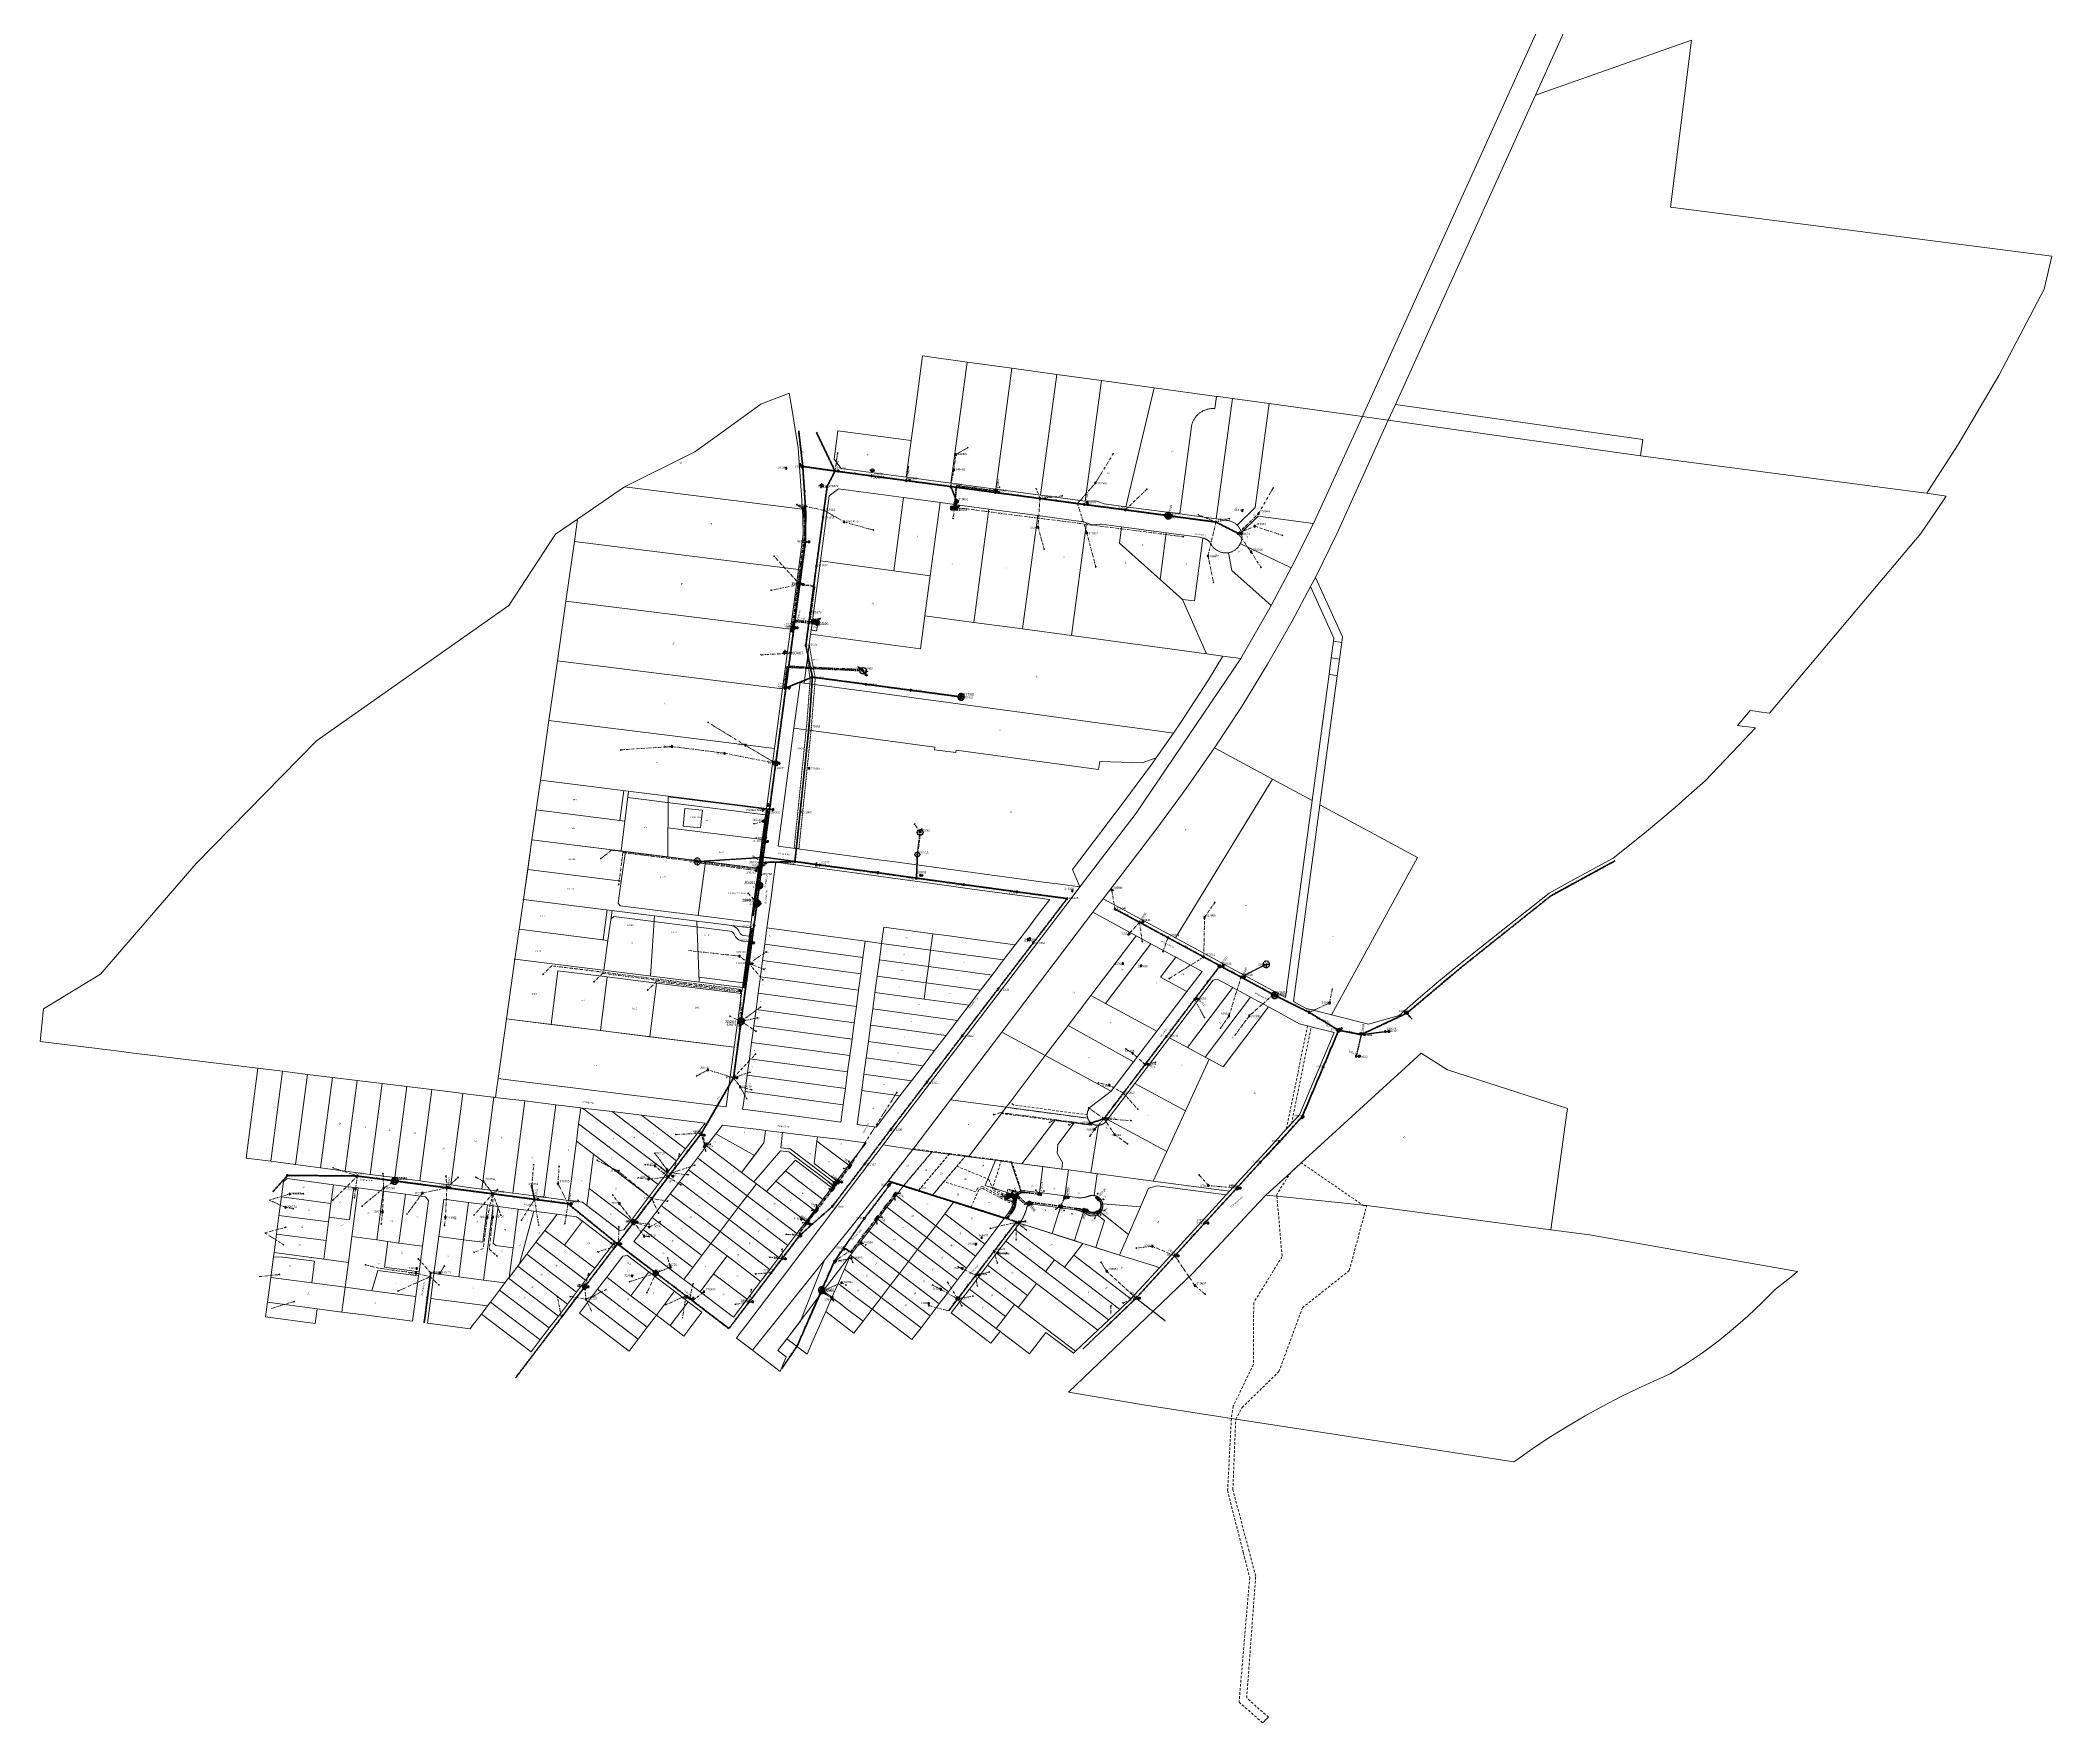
# Model space of a CAD drawing. Header units: metres. Extents: x 267072 to 270320, y 6186424 to 6191197.
# Drawn here: x 267072 to 269523, y 6186424 to 6188474 of the extents above; entities that cross this region are included whole.
import ezdxf
from ezdxf.enums import TextEntityAlignment as Align

# ---------------------------------------------------------------- set-up
doc = ezdxf.new("R2010")
doc.units = ezdxf.units.M
for name, pattern in [('Cable Exist OH', [1, 1, 0]), ('Cable Exist UG', [7, 4, -1, 1, -1]), ('Dash', [5, 3, -2]), ('DASHED', [19.05, 12.7, -6.35]), ('HIDDEN2', [0.1875, 0.125, -0.0625]), ('IE Trench LV', [6, 4, -2]), ('PHANTOM', [6.15, 3, -0.75, 0.3, -0.75, 0.3, -0.75, 0.3]), ('PHANTOMX2', [6.6, 3, -0.75, 0.2, -0.75, 0.2, -0.75, 0.2, -0.75])]:
    doc.linetypes.add(name, pattern=pattern)
doc.layers.get('0').update_dxf_attribs({"color": 6})
doc.layers.add('_User Miscellaneous12', color=252, linetype='Continuous', lineweight=13, plot=False, transparency=0.5)
for name, color, linetype, lineweight in [('_User Miscellaneous7', 3, 'Continuous', 13), ('_User Miscellaneous9', 211, 'Continuous', 13), ('_User_HV_Exist', 1, 'Continuous', 35), ('_User_LV_Exist', 5, 'Continuous', 35), ('Cadastre Buildings_SP_EXT', 78, 'Continuous', 15), ('Cadastre Developer_SP_EXT', 98, 'Continuous', 15), ('Cadastre Developer_SP_NEW', 92, 'Continuous', 15), ('Cadastre Easements_SP_EXT', 58, 'DASHED', 15), ('Cadastre Land Parcels_SP_EXT', 118, 'Continuous', 15), ('Cadastre Other Property_SP_EXT', 138, 'DASHED', 15), ('Cadastre Roads_SP_EXT', 218, 'Continuous', 15), ('Mains_HV_EXT', 13, 'Continuous', 25), ('Mains_LV_EXT', 163, 'Continuous', 25), ('Mains_LV_SL_EXT', 135, 'Continuous', 25), ('Mains_SL_EXT', 131, 'Continuous', 25), ('Services_SP_EXT', 42, 'PHANTOMX2', 20)]:
    doc.layers.add(name, color=color, linetype=linetype, lineweight=lineweight)
for name, color, linetype in [('Equip_HV_EXT', 7, 'Continuous'), ('Equip_LV_EXT', 7, 'Continuous'), ('Equip_SL_EXT', 7, 'Continuous'), ('Equip_SP_HV_EXT', 7, 'Continuous'), ('Equip_SP_LV_EXT', 7, 'Continuous'), ('Equip_SP_SL_EXT', 7, 'Continuous'), ('Equip_SP_SL_MOD', 3, 'Continuous'), ('Mains_LV_New_T84', 2, 'Cable x'), ('Notes', 7, 'Continuous'), ('OH_Details_SP_MISC', 7, 'Continuous'), ('SP_HV_EXT', 1, 'Continuous'), ('Sub_SP_EXT', 7, 'Continuous'), ('Sub_SP_TR_HV_LV_EXT', 7, 'Continuous'), ('SupportsOH_SP_TR_HV_LV_SL_EXT', 7, 'Continuous'), ('SupportsOH_SP_TR_HV_LV_SL_MOD', 3, 'Continuous'), ('SupportsUG_SP_LV_EXT', 7, 'Continuous'), ('SupportsUG_SP_LV_SL_EXT', 7, 'Continuous')]:
    doc.layers.add(name, color=color, linetype=linetype)
doc.styles.add('COLUMN_LABEL', font='arial.ttf', dxfattribs={"height": 2})
doc.styles.add('HVSW_LABEL', font='arial.ttf', dxfattribs={"height": 3.5})
doc.styles.add('iecARIAL', font='arial.ttf', dxfattribs={"height": 2})
doc.styles.add('iecISOCP', font='isocp.shx')
doc.styles.add('ieISOCP', font='arial.ttf', dxfattribs={"height": 1.5})
doc.styles.add('IESYMBOL1', font='isocp.shx')
doc.styles.add('POLE_LABEL', font='arial.ttf', dxfattribs={"height": 2})
doc.styles.add('SL_LABEL', font='arial.ttf', dxfattribs={"height": 2})
doc.styles.add('SLCP_LABEL', font='arial.ttf', dxfattribs={"height": 2})
doc.styles.get("Standard").update_dxf_attribs({"font": 'arial.ttf'})
doc.styles.add('SWITCH_LABEL', font='arial.ttf', dxfattribs={"height": 2})
doc.linetypes.add('Cable E UG', pattern='A,5,-0.1,["E",Standard,S=1.5,R=0,X=0,Y=-0.75],-1.45', length=6.55)
doc.linetypes.add('Cable New UG', pattern='A,5.5,-0.01,["X",Standard,S=1.8,R=0,X=0,Y=-0.94],-1.7', length=7.21)
doc.linetypes.add('Cable x', pattern='A,4.5,-0.01,["X",Standard,S=1.25,R=0,X=0,Y=-0.65],-1.2', length=5.71)
doc.dimstyles.new('1.8mm_1_50 (Earthing)', dxfattribs={"dimtxt": 0.09, "dimasz": 0.1, "dimexe": 0.05, "dimexo": 0.15, "dimgap": 0.025, "dimtad": 0, "dimtoh": 1, "dimdec": 3, "dimlfac": -1, "dimzin": 12, "dimdsep": 46, "dimtxsty": 'Standard', "dimcen": 1, "dimclrd": 7, "dimclre": 7, "dimclrt": 7, "dimadec": 3, "dimazin": 2, "dimtfac": 1, "dimtdec": 3, "dimtmove": 0, "dimatfit": 3, "dimfxl": 1, "dimtolj": 1, "dimtzin": 0, "dimlwd": -1, "dimlwe": -1, "dimarcsym": 0})

# ---------------------------------------------------------------- blocks, each defined once
blk = doc.blocks.new('SUB_POLE_EXT')
at = {"flags": 128}
for points in [[(0, 4), (-0.1, 4), (-0.2, 4), (-0.3, 4), (-0.4, 4), (-0.5, 4), (-0.6, 3.9), (-0.7, 3.9), (-0.8, 3.9), (-0.9, 3.9), (-1, 3.9), (-1.1, 3.8), (-1.2, 3.8), (-1.3, 3.8), (-1.4, 3.7), (-1.5, 3.7), (-1.6, 3.7), (-1.7, 3.6), (-1.8, 3.6), (-1.8, 3.6), (-1.9, 3.5), (-2, 3.5), (-2.1, 3.4), (-2.2, 3.4), (-2.3, 3.3), (-2.3, 3.2), (-2.4, 3.2), (-2.5, 3.1), (-2.6, 3.1), (-2.6, 3), (-2.7, 2.9), (-2.8, 2.9), (-2.9, 2.8), (-2.9, 2.7), (-3, 2.6), (-3.1, 2.6), (-3.1, 2.5), (-3.2, 2.4), (-3.2, 2.3), (-3.3, 2.3), (-3.4, 2.2), (-3.4, 2.1), (-3.5, 2), (-3.5, 1.9), (-3.6, 1.8), (-3.6, 1.8), (-3.6, 1.7), (-3.7, 1.6), (-3.7, 1.5), (-3.7, 1.4), (-3.8, 1.3), (-3.8, 1.2), (-3.8, 1.1), (-3.9, 1), (-3.9, 0.9), (-3.9, 0.8), (-3.9, 0.7), (-3.9, 0.6), (-4, 0.5), (-4, 0.4), (-4, 0.3), (-4, 0.2), (-4, 0.1), (-4, 0), (-4, 0), (-4, -0.1), (-4, -0.2), (-4, -0.3), (-4, -0.4), (-4, -0.5), (-3.9, -0.6), (-3.9, -0.7), (-3.9, -0.8), (-3.9, -0.9), (-3.9, -1), (-3.8, -1.1), (-3.8, -1.2), (-3.8, -1.3), (-3.7, -1.4), (-3.7, -1.5), (-3.7, -1.6), (-3.6, -1.7), (-3.6, -1.8), (-3.6, -1.8), (-3.5, -1.9), (-3.5, -2), (-3.4, -2.1), (-3.4, -2.2), (-3.3, -2.3), (-3.2, -2.3), (-3.2, -2.4), (-3.1, -2.5), (-3.1, -2.6), (-3, -2.6), (-2.9, -2.7), (-2.9, -2.8), (-2.8, -2.9), (-2.7, -2.9), (-2.6, -3), (-2.6, -3.1), (-2.5, -3.1), (-2.4, -3.2), (-2.3, -3.2), (-2.3, -3.3), (-2.2, -3.4), (-2.1, -3.4), (-2, -3.5), (-1.9, -3.5), (-1.8, -3.6), (-1.8, -3.6), (-1.7, -3.6), (-1.6, -3.7), (-1.5, -3.7), (-1.4, -3.7), (-1.3, -3.8), (-1.2, -3.8), (-1.1, -3.8), (-1, -3.9), (-0.9, -3.9), (-0.8, -3.9), (-0.7, -3.9), (-0.6, -3.9), (-0.5, -4), (-0.4, -4), (-0.3, -4), (-0.2, -4), (-0.1, -4), (0, -4), (0, -4), (0.1, -4), (0.2, -4), (0.3, -4), (0.4, -4), (0.5, -4), (0.6, -3.9), (0.7, -3.9), (0.8, -3.9), (0.9, -3.9), (1, -3.9), (1.1, -3.8), (1.2, -3.8), (1.3, -3.8), (1.4, -3.7), (1.5, -3.7), (1.6, -3.7), (1.7, -3.6), (1.8, -3.6), (1.8, -3.6), (1.9, -3.5), (2, -3.5), (2.1, -3.4), (2.2, -3.4), (2.3, -3.3), (2.3, -3.2), (2.4, -3.2), (2.5, -3.1), (2.6, -3.1), (2.6, -3), (2.7, -2.9), (2.8, -2.9), (2.9, -2.8), (2.9, -2.7), (3, -2.6), (3.1, -2.6), (3.1, -2.5), (3.2, -2.4), (3.2, -2.3), (3.3, -2.3), (3.4, -2.2), (3.4, -2.1), (3.5, -2), (3.5, -1.9), (3.6, -1.8), (3.6, -1.8), (3.6, -1.7), (3.7, -1.6), (3.7, -1.5), (3.7, -1.4), (3.8, -1.3), (3.8, -1.2), (3.8, -1.1), (3.9, -1), (3.9, -0.9), (3.9, -0.8), (3.9, -0.7), (3.9, -0.6), (4, -0.5), (4, -0.4), (4, -0.3), (4, -0.2), (4, -0.1), (4, 0), (4, 0), (4, 0.1), (4, 0.2), (4, 0.3), (4, 0.4), (4, 0.5), (3.9, 0.6), (3.9, 0.7), (3.9, 0.8), (3.9, 0.9), (3.9, 1), (3.8, 1.1), (3.8, 1.2), (3.8, 1.3), (3.7, 1.4), (3.7, 1.5), (3.7, 1.6), (3.6, 1.7), (3.6, 1.8), (3.6, 1.8), (3.5, 1.9), (3.5, 2), (3.4, 2.1), (3.4, 2.2), (3.3, 2.3), (3.2, 2.3), (3.2, 2.4), (3.1, 2.5), (3.1, 2.6), (3, 2.6), (2.9, 2.7), (2.9, 2.8), (2.8, 2.9), (2.7, 2.9), (2.6, 3), (2.6, 3.1), (2.5, 3.1), (2.4, 3.2), (2.3, 3.2), (2.3, 3.3), (2.2, 3.4), (2.1, 3.4), (2, 3.5), (1.9, 3.5), (1.8, 3.6), (1.8, 3.6), (1.7, 3.6), (1.6, 3.7), (1.5, 3.7), (1.4, 3.7), (1.3, 3.8), (1.2, 3.8), (1.1, 3.8), (1, 3.9), (0.9, 3.9), (0.8, 3.9), (0.7, 3.9), (0.6, 3.9), (0.5, 4), (0.4, 4), (0.3, 4), (0.2, 4), (0.1, 4), (0, 4)], [(0, 4), (-3.5, -2), (3.5, -2)]]:
    blk.add_lwpolyline(points, close=True, dxfattribs=at)
at = {"flags": 8}
blk.add_attdef('ASSET_NUM', text='', height=2.5, dxfattribs=at).set_placement((0, 7), align=Align.MIDDLE_CENTER)
for tag, flags, p in [('STREET_CODE', 9, (-1.4, 1.4)), ('NO_PHASES', 9, (-1.4, 1)), ('OPERATED_BY', 9, (-1.4, 0.6)), ('MAINTAINED_BY', 9, (-1.4, 0.4)), ('ORIENTATION', 9, (-1.4, 0.2)), ('OWNED_BY', 9, (-1.4, 0)), ('CONSTRUCTED_VOLTAGE', 9, (-1.1, 0.7)), ('OPERATING_VOLTAGE', 9, (-1.1, 0.3)), ('STATE', 9, (-1.4, -0.4)), ('USAGE', 9, (-1.4, -0.8)), ('LEGEND', 9, (-1.4, -1)), ('SUBURB', 9, (-1.4, -1.2)), ('STREETNAME', 9, (-1.4, -1.4)), ('LOCATION', 9, (-1.4, -1.6)), ('NOTES', 9, (-1.4, -1.8)), ('Z', 1, (-1.4, -2)), ('SECONDARY_VOLTAGE', 9, (-1.1, -0.7)), ('SUBSTATION_TYPE', 9, (-1.1, -1.1))]:
    blk.add_attdef(tag, text='', height=0.1, dxfattribs=dict(flags=flags)).set_placement(p, align=Align.MIDDLE_LEFT)
blk = doc.blocks.new('SUB_COTTAGE_EXT')
blk.add_circle((0, 0), 4)
blk.add_text('COT', height=1.5).set_placement((0, 0), align=Align.MIDDLE)
for tag, height, flags, p in [('STREET_CODE', 0.2, 9, (1.5, 0)), ('ASSET_NUM', 2.5, 8, (2, 2)), ('CONSTRUCTED_VOLTAGE', 0.2, 9, (1.5, -0.2)), ('NO_PHASES', 0.2, 9, (1.5, -0.4)), ('OPERATING_VOLTAGE', 0.2, 9, (1.5, -0.6)), ('ORIENTATION', 0.2, 9, (1.5, -0.8)), ('OWNED_BY', 0.2, 9, (1.5, -1)), ('OPERATED_BY', 0.2, 9, (1.5, -1.2)), ('MAINTAINED_BY', 0.2, 9, (1.5, -1.4)), ('SECONDARY_VOLTAGE', 0.2, 9, (1.5, -1.6)), ('STATE', 0.2, 9, (1.5, -1.8)), ('PARENT', 0.2, 9, (1.5, -2)), ('SUBSTATION_TYPE', 0.2, 9, (1.5, -2.2)), ('USAGE', 0.2, 9, (1.5, -2.4)), ('LEGEND', 0.2, 9, (1.5, -2.6)), ('LOCATION', 0.2, 9, (1.5, -2.8)), ('STREETNAME', 0.2, 9, (1.5, -3)), ('SUBURB', 0.2, 9, (1.5, -3.2)), ('NOTES', 0.2, 9, (1.5, -3.4)), ('Z', 0.2, 1, (1.5, -3.6))]:
    blk.add_attdef(tag, text='', height=height, dxfattribs=dict(flags=flags)).set_placement(p, align=Align.MIDDLE_LEFT)
blk = doc.blocks.new('SUB_PADMOUNT_EXT')
at = {"ltscale": 10}
h = blk.add_hatch(color=256, dxfattribs=at)
h.dxf.hatch_style = 1
h.paths.add_polyline_path([(4, -2), (0, 0), (4, 2)])
h.paths.add_polyline_path([(-4, -2), (-4, 2), (0, 0)])
blk.add_line((4, 2), (-4, -2))
blk.add_lwpolyline([(-4, -2), (4, -2), (4, 2), (-4, 2)], close=True)
at = {"ltscale": 10, "flags": 128}
for points in [[(-4, -2), (-4, 2), (0, 0)], [(4, -2), (0, 0), (4, 2)]]:
    blk.add_lwpolyline(points, close=True, dxfattribs=at)
at = {"flags": 8}
blk.add_attdef('ASSET_NUM', text='', height=2.5, dxfattribs=at).set_placement((0, 5), align=Align.MIDDLE_CENTER)
for tag, flags, p in [('STREET_CODE', 9, (1.5, 0)), ('NO_PHASES', 9, (1.5, -0.2)), ('OPERATING_VOLTAGE', 9, (1.5, -0.4)), ('ORIENTATION', 9, (1.5, -0.6)), ('OWNED_BY', 9, (1.5, -0.8)), ('OPERATED_BY', 9, (1.5, -1)), ('MAINTAINED_BY', 9, (1.5, -1.2)), ('CONSTRUCTED_VOLTAGE', 9, (1.5, -1.4)), ('SECONDARY_VOLTAGE', 9, (1.5, -1.6)), ('STATE', 9, (1.5, -1.8)), ('PARENT', 9, (1.5, -2)), ('SUBSTATION_TYPE', 9, (1.5, -2.2)), ('USAGE', 9, (1.5, -2.4)), ('LEGEND', 9, (1.5, -2.6)), ('SUBURB', 9, (1.5, -2.8)), ('STREETNAME', 9, (1.5, -3)), ('LOCATION', 9, (1.5, -3.2)), ('NOTES', 9, (1.5, -3.4)), ('Z', 1, (1.5, -3.6))]:
    blk.add_attdef(tag, text='', height=0.2, dxfattribs=dict(flags=flags)).set_placement(p, align=Align.MIDDLE_LEFT)
blk = doc.blocks.new('HV_CUSTOMER_EXT')
at = {"ltscale": 10}
blk.add_circle((0, 0), 3.5, dxfattribs=at)
at = {"insert": (0, 0), "char_height": 2.5, "width": 3.63, "attachment_point": 5, "style": 'iecISOCP'}
blk.add_mtext('HVC', dxfattribs=at)
at = {"flags": 8}
blk.add_attdef('ASSET_NUM', text='', height=2.5, dxfattribs=at).set_placement((0, 5.8), align=Align.MIDDLE_CENTER)
blk = doc.blocks.new('COLUMN_EXT')
blk.add_hatch(color=256).paths.add_polyline_path([(1.5, -1.5), (1.5, 1.5), (-1.5, 1.5), (-1.5, -1.5)])
blk.add_lwpolyline([(1.5, 1.5), (-1.5, 1.5), (-1.5, -1.5), (1.5, -1.5)], close=True)
at = {"flags": 9}
for tag, style, p in [('STRUCTURE_PLANT_NUMBER', 'POLE_LABEL', (-1.8, 0)), ('STREET_CODE', 'COLUMN_LABEL', (-1.8, 0.2))]:
    blk.add_attdef(tag, text='', height=0.2, rotation=180, dxfattribs=dict(at, style=style)).set_placement(p, align=Align.MIDDLE_LEFT)
for tag, p in [('COLUMN_TYPE', (-1.8, 0.4)), ('STREETNAME', (-1.8, 1.6)), ('OWNED_BY', (-1.8, 0.6)), ('LOCATION', (-1.8, 1.4)), ('SUBURB', (-1.8, 1.8)), ('LEGEND', (-1.8, 1.2)), ('NOTES', (-1.8, 2)), ('USAGE', (-1.8, 1)), ('STATE', (-1.8, 0.8))]:
    blk.add_attdef(tag, text='', height=0.2, rotation=180, dxfattribs=at).set_placement(p, align=Align.MIDDLE_LEFT)
at = {"flags": 1}
blk.add_attdef('Z', (-1.8, 2.4), '', height=0.2, rotation=180, dxfattribs=at)
at = {"style": 'COLUMN_LABEL', "width": 0.9, "flags": 8}
blk.add_attdef('ASSET_NUM', text='', height=2, rotation=270, dxfattribs=at).set_placement((2, -4), align=Align.MIDDLE_LEFT)
blk = doc.blocks.new('PILLAR_EXT')
blk.add_hatch(color=256).paths.add_polyline_path([(-2.5, 1), (-2.5, -1), (2.5, -1), (2.5, 1)])
for p, q in [((-2.5, 0), (2.5, 0)), ((0, 1), (0, -1))]:
    blk.add_line(p, q)
at = {"ltscale": 10}
blk.add_line((2.5, 0), (-2.5, 0), dxfattribs=at)
blk.add_lwpolyline([(-2.5, -1), (-1.25, -1), (1.25, -1), (2.5, -1), (2.5, 1), (-2.5, 1)], close=True)
at = {"width": 0.9, "flags": 8}
blk.add_attdef('ASSET_NUM', text='', height=2, rotation=90, dxfattribs=at).set_placement((-2, 4), align=Align.MIDDLE_LEFT)
for tag, p, flags in [('OWNED_BY', (0, -0.2), 9), ('STATE', (0, -0.4), 9), ('SUPPORT_TYPE', (0, -0.6), 9), ('STREETNAME', (0, -1.8), 9), ('SUBURB', (0, -2), 1), ('USAGE', (0, -0.8), 9), ('LEGEND', (0, -1), 9), ('LOCATION', (0, -1.2), 9), ('NOTES', (0, -1.4), 9), ('PARENT', (0, -1.6), 9)]:
    blk.add_attdef(tag, p, '', height=0.2, dxfattribs=dict(flags=flags))
blk = doc.blocks.new('LV_OH_LINKS_OPEN_EXT')
for p, q in [((-0.2, 5), (-0.2, 5.5)), ((-0.2, 3), (-0.2, 2.5)), ((0.2, 5), (0.2, 5.5)), ((0.2, 3), (0.2, 2.5))]:
    blk.add_line(p, q)
blk.add_lwpolyline([(0, 3, 1), (0, 5, 1)], format="xyb", close=True)
at = {"flags": 1}
blk.add_attdef('Z', (0, 0), '', height=0.2, dxfattribs=at)
at = {"flags": 9}
for tag, p in [('ACTUAL_STATUS', (0, 0)), ('CONSTRUCTED_VOLTAGE', (0, -0.2)), ('NO_PHASES', (0, -0.4)), ('OPERATING_VOLTAGE', (0, -0.6)), ('ORIENTATION', (0, -0.8)), ('OWNED_BY', (0, -1)), ('STATE', (0, -1.2)), ('SWITCH_TYPE', (0, -1.4)), ('USAGE', (0, -1.6)), ('LEGEND', (0, -1.8)), ('NOTES', (0, -2))]:
    blk.add_attdef(tag, text='', height=0.2, dxfattribs=at).set_placement(p, align=Align.MIDDLE_LEFT)
blk = doc.blocks.new('LV_OH_LINKS_DISTFUSE_EXT')
for p, q in [((0, 0), (0.96, 0)), ((3.84, 0), (4.8, 0))]:
    blk.add_line(p, q)
blk.add_lwpolyline([(3.84, -1.2), (3.84, 1.2), (0.96, -1.2), (0.96, 1.2)], close=True)
at = {"flags": 9}
for tag, p in [('ACTUAL_STATUS', (0, 0)), ('CONSTRUCTED_VOLTAGE', (0, -0.2)), ('OPERATING_VOLTAGE', (0, -0.6)), ('ORIENTATION', (0, -0.8)), ('OWNED_BY', (0, -1)), ('STATE', (0, -1.2)), ('SWITCH_TYPE', (0, -1.4)), ('NO_PHASES', (0, -0.4)), ('USAGE', (0, -1.6)), ('NOTES', (0, -1.8))]:
    blk.add_attdef(tag, text='', height=0.2, dxfattribs=at).set_placement(p, align=Align.MIDDLE_LEFT)
at = {"flags": 1}
blk.add_attdef('Z', (0, 0), '', height=0.2, dxfattribs=at)
blk = doc.blocks.new('*U225')
for p, q in [((-4.6, 2), (-5, 2.2)), ((-4.5, 2.3), (-4.9, 2.5)), ((-2.8, 1.2), (-2.4, 1)), ((-2.7, 1.5), (-2.2, 1.3))]:
    blk.add_line(p, q)
blk.add_lwpolyline([(-2.7, 1.3, 1), (-4.5, 2.2, 1)], format="xyb", close=True)
at = {"flags": 1}
blk.add_attdef('Z', (0, 0), '', height=0.2, dxfattribs=at)
at = {"flags": 9}
for tag, p in [('ACTUAL_STATUS', (0, 0)), ('CONSTRUCTED_VOLTAGE', (0, -0.2)), ('NO_PHASES', (0, -0.4)), ('OPERATING_VOLTAGE', (0, -0.6)), ('ORIENTATION', (0, -0.8)), ('OWNED_BY', (0, -1)), ('STATE', (0, -1.2)), ('SWITCH_TYPE', (0, -1.4)), ('USAGE', (0, -1.6)), ('LEGEND', (0, -1.8)), ('NOTES', (0, -2))]:
    blk.add_attdef(tag, text='', height=0.2, dxfattribs=at).set_placement(p, align=Align.MIDDLE_LEFT)
blk = doc.blocks.new('SL_LANTERN_EXT')
blk.add_wipeout([(5.7, 0), (5.1, -1.1), (4, -1.7), (2.9, -1.1), (2.3, 0), (2.9, 1.1), (4, 1.7), (5.1, 1.1)])
for p, q in [((0, 0), (4, 0)), ((2.9, 1.1), (3.2, 0.8)), ((4, 1.7), (4, 0)), ((5.1, 1.1), (4.8, 0.8)), ((2.9, -1.1), (3.2, -0.8)), ((4, 0), (5.7, 0)), ((4, 0), (4, -1.7)), ((5.1, -1.1), (4.8, -0.8))]:
    blk.add_line(p, q)
blk.add_circle((4, 0), 1.12)
at = {"flags": 9}
for tag, p in [('LRATECODE', (-7.4, 0)), ('LOUTREACHVOCAB', (-7.2, 0)), ('LOUTREACH', (-7, 0)), ('LANTNUMBER', (-6.6, 0)), ('LNEW', (-6.4, 0)), ('LMASTVOCAB', (-6.2, 0)), ('LMAST', (-6, 0)), ('LLAMPVOCAB', (-5.8, 0)), ('LLAMP', (-5.6, 0)), ('LEXIST', (-5.4, 0)), ('LCHARGE3PERCENT', (-5.2, 0)), ('LCHARGE3', (-5, 0)), ('LCHARGE2PERCENT', (-4.8, 0)), ('LCHARGE2', (-4.6, 0)), ('LCHARGE1PERCENT', (-4.4, 0)), ('LCHARGE1', (-4.2, 0)), ('LCATEGORY', (-4, 0)), ('LBRACKETVOCAB', (-3.8, 0)), ('LBRACKET', (-3.6, 0)), ('LKINGHEIGHT', (-3.4, 0)), ('CREPLACE', (-3.2, 0)), ('CREMOVE', (-3, 0)), ('CNUMBER', (-2.8, 0)), ('CNEW', (-2.6, 0)), ('CEXIST', (-2.4, 0)), ('USAGE', (-2.2, 0)), ('STATE', (-2, 0)), ('OWNED_BY', (-1.8, 0)), ('ORIENTATION', (-1.6, 0)), ('OPERATING_VOLTAGE', (-1.4, 0)), ('NO_PHASES', (-1.2, 0)), ('LANTERN_TYPE', (-1, 0)), ('LANTERN_PURPOSE', (-0.8, 0)), ('CONTROL_TYPE', (-0.6, 0)), ('CONSTRUCTED_VOLTAGE', (-0.4, 0))]:
    blk.add_attdef(tag, text='', height=0.001, rotation=270, dxfattribs=at).set_placement(p, align=Align.MIDDLE_LEFT)
at = {"style": 'SL_LABEL', "flags": 9}
blk.add_attdef('STREET_CODE', text='', height=0.001, rotation=270, dxfattribs=at).set_placement((0, 0), align=Align.MIDDLE_LEFT)
at = {"flags": 1}
blk.add_attdef('Z', (0, 0), '', height=0.001, rotation=270, dxfattribs=at)
at = {"flags": 9}
for tag, p in [('LREMOVE', (0, -7.6)), ('LREPLACE', (0, -7.8)), ('LTYPE', (0, -8)), ('LTYPEVOCAB', (0, -8.2)), ('LEGEND', (0, -8.4)), ('SUBURB', (0, -8.6)), ('STREETNAME', (0, -8.8)), ('LOCATION', (0, -9)), ('NOTES', (0, -9.2)), ('MAINTAINED_BY', (0, -9.9))]:
    blk.add_attdef(tag, text='', height=0.001, dxfattribs=at).set_placement(p, align=Align.MIDDLE_LEFT)
blk.add_attdef('OPERATED_BY', (0, -9.6), '', height=0.001, dxfattribs=at)
at = {"width": 0.9}
blk.add_attdef('LNUMBER', text='', height=1, dxfattribs=at).set_placement((7, -1), align=Align.MIDDLE_LEFT)
blk = doc.blocks.new('*U235')
blk.add_wipeout([(4.3, -3.7), (3.2, -4.1), (1.9, -3.9), (1.5, -2.7), (1.8, -1.5), (2.9, -1.1), (4.1, -1.3), (4.5, -2.5)])
for p, q in [((0, 0), (3, -2.6)), ((1.5, -2.7), (1.9, -2.7)), ((3, -2.6), (1.9, -3.9)), ((2.9, -1.1), (3, -1.5)), ((4.1, -1.3), (3, -2.6)), ((3, -2.6), (4.3, -3.7)), ((3.2, -4.1), (3.1, -3.7)), ((4.5, -2.5), (4.2, -2.5))]:
    blk.add_line(p, q)
blk.add_circle((3, -2.6), 1.12)
at = {"flags": 9}
for tag, p in [('LRATECODE', (-7.4, 0)), ('LOUTREACHVOCAB', (-7.2, 0)), ('LOUTREACH', (-7, 0)), ('LANTNUMBER', (-6.6, 0)), ('LNEW', (-6.4, 0)), ('LMASTVOCAB', (-6.2, 0)), ('LMAST', (-6, 0)), ('LLAMPVOCAB', (-5.8, 0)), ('LLAMP', (-5.6, 0)), ('LEXIST', (-5.4, 0)), ('LCHARGE3PERCENT', (-5.2, 0)), ('LCHARGE3', (-5, 0)), ('LCHARGE2PERCENT', (-4.8, 0)), ('LCHARGE2', (-4.6, 0)), ('LCHARGE1PERCENT', (-4.4, 0)), ('LCHARGE1', (-4.2, 0)), ('LCATEGORY', (-4, 0)), ('LBRACKETVOCAB', (-3.8, 0)), ('LBRACKET', (-3.6, 0)), ('LKINGHEIGHT', (-3.4, 0)), ('CREPLACE', (-3.2, 0)), ('CREMOVE', (-3, 0)), ('CNUMBER', (-2.8, 0)), ('CNEW', (-2.6, 0)), ('CEXIST', (-2.4, 0)), ('USAGE', (-2.2, 0)), ('STATE', (-2, 0)), ('OWNED_BY', (-1.8, 0)), ('ORIENTATION', (-1.6, 0)), ('OPERATING_VOLTAGE', (-1.4, 0)), ('NO_PHASES', (-1.2, 0)), ('LANTERN_TYPE', (-1, 0)), ('LANTERN_PURPOSE', (-0.8, 0)), ('CONTROL_TYPE', (-0.6, 0)), ('CONSTRUCTED_VOLTAGE', (-0.4, 0))]:
    blk.add_attdef(tag, text='', height=0.001, rotation=270, dxfattribs=at).set_placement(p, align=Align.MIDDLE_LEFT)
at = {"style": 'SL_LABEL', "flags": 9}
blk.add_attdef('STREET_CODE', text='', height=0.001, rotation=270, dxfattribs=at).set_placement((0, 0), align=Align.MIDDLE_LEFT)
at = {"flags": 1}
blk.add_attdef('Z', (0, 0), '', height=0.001, rotation=270, dxfattribs=at)
at = {"flags": 9}
for tag, p in [('LREMOVE', (0, -7.6)), ('LREPLACE', (0, -7.8)), ('LTYPE', (0, -8)), ('LTYPEVOCAB', (0, -8.2)), ('LEGEND', (0, -8.4)), ('SUBURB', (0, -8.6)), ('STREETNAME', (0, -8.8)), ('LOCATION', (0, -9)), ('NOTES', (0, -9.2)), ('MAINTAINED_BY', (0, -9.9))]:
    blk.add_attdef(tag, text='', height=0.001, dxfattribs=at).set_placement(p, align=Align.MIDDLE_LEFT)
blk.add_attdef('OPERATED_BY', (0, -9.6), '', height=0.001, dxfattribs=at)
at = {"width": 0.9}
blk.add_attdef('LNUMBER', text='', height=1, rotation=319.5603, dxfattribs=at).set_placement((4.7, -5.3), align=Align.MIDDLE_LEFT)
blk = doc.blocks.new('*U234')
blk.add_wipeout([(4.7, -3.1), (3.6, -3.7), (2.4, -3.6), (1.9, -2.5), (1.9, -1.3), (3, -0.7), (4.3, -0.8), (4.8, -1.9)])
for p, q in [((0, 0), (3.3, -2.2)), ((1.9, -2.5), (2.2, -2.4)), ((3.3, -2.2), (2.4, -3.6)), ((3, -0.7), (3.1, -1.1)), ((4.3, -0.8), (3.3, -2.2)), ((3.3, -2.2), (4.7, -3.1)), ((3.6, -3.7), (3.6, -3.3)), ((4.8, -1.9), (4.4, -2))]:
    blk.add_line(p, q)
blk.add_circle((3.3, -2.2), 1.12)
at = {"flags": 9}
for tag, p in [('LRATECODE', (-7.4, 0)), ('LOUTREACHVOCAB', (-7.2, 0)), ('LOUTREACH', (-7, 0)), ('LANTNUMBER', (-6.6, 0)), ('LNEW', (-6.4, 0)), ('LMASTVOCAB', (-6.2, 0)), ('LMAST', (-6, 0)), ('LLAMPVOCAB', (-5.8, 0)), ('LLAMP', (-5.6, 0)), ('LEXIST', (-5.4, 0)), ('LCHARGE3PERCENT', (-5.2, 0)), ('LCHARGE3', (-5, 0)), ('LCHARGE2PERCENT', (-4.8, 0)), ('LCHARGE2', (-4.6, 0)), ('LCHARGE1PERCENT', (-4.4, 0)), ('LCHARGE1', (-4.2, 0)), ('LCATEGORY', (-4, 0)), ('LBRACKETVOCAB', (-3.8, 0)), ('LBRACKET', (-3.6, 0)), ('LKINGHEIGHT', (-3.4, 0)), ('CREPLACE', (-3.2, 0)), ('CREMOVE', (-3, 0)), ('CNUMBER', (-2.8, 0)), ('CNEW', (-2.6, 0)), ('CEXIST', (-2.4, 0)), ('USAGE', (-2.2, 0)), ('STATE', (-2, 0)), ('OWNED_BY', (-1.8, 0)), ('ORIENTATION', (-1.6, 0)), ('OPERATING_VOLTAGE', (-1.4, 0)), ('NO_PHASES', (-1.2, 0)), ('LANTERN_TYPE', (-1, 0)), ('LANTERN_PURPOSE', (-0.8, 0)), ('CONTROL_TYPE', (-0.6, 0)), ('CONSTRUCTED_VOLTAGE', (-0.4, 0))]:
    blk.add_attdef(tag, text='', height=0.001, rotation=270, dxfattribs=at).set_placement(p, align=Align.MIDDLE_LEFT)
at = {"style": 'SL_LABEL', "flags": 9}
blk.add_attdef('STREET_CODE', text='', height=0.001, rotation=270, dxfattribs=at).set_placement((0, 0), align=Align.MIDDLE_LEFT)
at = {"flags": 1}
blk.add_attdef('Z', (0, 0), '', height=0.001, rotation=270, dxfattribs=at)
at = {"flags": 9}
for tag, p in [('LREMOVE', (0, -7.6)), ('LREPLACE', (0, -7.8)), ('LTYPE', (0, -8)), ('LTYPEVOCAB', (0, -8.2)), ('LEGEND', (0, -8.4)), ('SUBURB', (0, -8.6)), ('STREETNAME', (0, -8.8)), ('LOCATION', (0, -9)), ('NOTES', (0, -9.2)), ('MAINTAINED_BY', (0, -9.9))]:
    blk.add_attdef(tag, text='', height=0.001, dxfattribs=at).set_placement(p, align=Align.MIDDLE_LEFT)
blk.add_attdef('OPERATED_BY', (0, -9.6), '', height=0.001, dxfattribs=at)
at = {"width": 0.9}
blk.add_attdef('LNUMBER', text='', height=1, rotation=326.4506, dxfattribs=at).set_placement((5.3, -4.7), align=Align.MIDDLE_LEFT)
blk = doc.blocks.new('*U226')
blk.add_wipeout([(5.6, -0.8), (4.9, -1.7), (3.7, -2.2), (2.8, -1.4), (2.3, -0.3), (3.1, 0.7), (4.2, 1.1), (5.2, 0.4)])
for p, q in [((0, 0), (4, -0.5)), ((3.1, 0.7), (3.3, 0.4)), ((4.2, 1.1), (4, -0.5)), ((5.2, 0.4), (4.9, 0.2)), ((2.8, -1.4), (3.1, -1.2)), ((4, -0.5), (3.7, -2.2)), ((4, -0.5), (5.6, -0.8)), ((4.9, -1.7), (4.6, -1.4))]:
    blk.add_line(p, q)
blk.add_circle((4, -0.5), 1.12)
at = {"flags": 9}
for tag, p in [('LRATECODE', (-7.4, 0)), ('LOUTREACHVOCAB', (-7.2, 0)), ('LOUTREACH', (-7, 0)), ('LANTNUMBER', (-6.6, 0)), ('LNEW', (-6.4, 0)), ('LMASTVOCAB', (-6.2, 0)), ('LMAST', (-6, 0)), ('LLAMPVOCAB', (-5.8, 0)), ('LLAMP', (-5.6, 0)), ('LEXIST', (-5.4, 0)), ('LCHARGE3PERCENT', (-5.2, 0)), ('LCHARGE3', (-5, 0)), ('LCHARGE2PERCENT', (-4.8, 0)), ('LCHARGE2', (-4.6, 0)), ('LCHARGE1PERCENT', (-4.4, 0)), ('LCHARGE1', (-4.2, 0)), ('LCATEGORY', (-4, 0)), ('LBRACKETVOCAB', (-3.8, 0)), ('LBRACKET', (-3.6, 0)), ('LKINGHEIGHT', (-3.4, 0)), ('CREPLACE', (-3.2, 0)), ('CREMOVE', (-3, 0)), ('CNUMBER', (-2.8, 0)), ('CNEW', (-2.6, 0)), ('CEXIST', (-2.4, 0)), ('USAGE', (-2.2, 0)), ('STATE', (-2, 0)), ('OWNED_BY', (-1.8, 0)), ('ORIENTATION', (-1.6, 0)), ('OPERATING_VOLTAGE', (-1.4, 0)), ('NO_PHASES', (-1.2, 0)), ('LANTERN_TYPE', (-1, 0)), ('LANTERN_PURPOSE', (-0.8, 0)), ('CONTROL_TYPE', (-0.6, 0)), ('CONSTRUCTED_VOLTAGE', (-0.4, 0))]:
    blk.add_attdef(tag, text='', height=0.001, rotation=270, dxfattribs=at).set_placement(p, align=Align.MIDDLE_LEFT)
at = {"style": 'SL_LABEL', "flags": 9}
blk.add_attdef('STREET_CODE', text='', height=0.001, rotation=270, dxfattribs=at).set_placement((0, 0), align=Align.MIDDLE_LEFT)
at = {"flags": 1}
blk.add_attdef('Z', (0, 0), '', height=0.001, rotation=270, dxfattribs=at)
at = {"flags": 9}
for tag, p in [('LREMOVE', (0, -7.6)), ('LREPLACE', (0, -7.8)), ('LTYPE', (0, -8)), ('LTYPEVOCAB', (0, -8.2)), ('LEGEND', (0, -8.4)), ('SUBURB', (0, -8.6)), ('STREETNAME', (0, -8.8)), ('LOCATION', (0, -9)), ('NOTES', (0, -9.2)), ('MAINTAINED_BY', (0, -9.9))]:
    blk.add_attdef(tag, text='', height=0.001, dxfattribs=at).set_placement(p, align=Align.MIDDLE_LEFT)
blk.add_attdef('OPERATED_BY', (0, -9.6), '', height=0.001, dxfattribs=at)
at = {"width": 0.9}
blk.add_attdef('LNUMBER', text='', height=1, rotation=352.3522, dxfattribs=at).set_placement((6.8, -1.9), align=Align.MIDDLE_LEFT)
blk = doc.blocks.new('*U228')
blk.add_wipeout([(5.6, -0.7), (4.9, -1.7), (3.7, -2.2), (2.8, -1.4), (2.3, -0.3), (3.1, 0.7), (4.2, 1.1), (5.2, 0.4)])
for p, q in [((0, 0), (4, -0.5)), ((3.1, 0.7), (3.3, 0.4)), ((4.2, 1.1), (4, -0.5)), ((5.2, 0.4), (4.9, 0.2)), ((2.8, -1.4), (3.1, -1.2)), ((4, -0.5), (3.7, -2.2)), ((4, -0.5), (5.6, -0.7)), ((4.9, -1.7), (4.6, -1.4))]:
    blk.add_line(p, q)
blk.add_circle((4, -0.5), 1.12)
at = {"flags": 9}
for tag, p in [('LRATECODE', (-7.4, 0)), ('LOUTREACHVOCAB', (-7.2, 0)), ('LOUTREACH', (-7, 0)), ('LANTNUMBER', (-6.6, 0)), ('LNEW', (-6.4, 0)), ('LMASTVOCAB', (-6.2, 0)), ('LMAST', (-6, 0)), ('LLAMPVOCAB', (-5.8, 0)), ('LLAMP', (-5.6, 0)), ('LEXIST', (-5.4, 0)), ('LCHARGE3PERCENT', (-5.2, 0)), ('LCHARGE3', (-5, 0)), ('LCHARGE2PERCENT', (-4.8, 0)), ('LCHARGE2', (-4.6, 0)), ('LCHARGE1PERCENT', (-4.4, 0)), ('LCHARGE1', (-4.2, 0)), ('LCATEGORY', (-4, 0)), ('LBRACKETVOCAB', (-3.8, 0)), ('LBRACKET', (-3.6, 0)), ('LKINGHEIGHT', (-3.4, 0)), ('CREPLACE', (-3.2, 0)), ('CREMOVE', (-3, 0)), ('CNUMBER', (-2.8, 0)), ('CNEW', (-2.6, 0)), ('CEXIST', (-2.4, 0)), ('USAGE', (-2.2, 0)), ('STATE', (-2, 0)), ('OWNED_BY', (-1.8, 0)), ('ORIENTATION', (-1.6, 0)), ('OPERATING_VOLTAGE', (-1.4, 0)), ('NO_PHASES', (-1.2, 0)), ('LANTERN_TYPE', (-1, 0)), ('LANTERN_PURPOSE', (-0.8, 0)), ('CONTROL_TYPE', (-0.6, 0)), ('CONSTRUCTED_VOLTAGE', (-0.4, 0))]:
    blk.add_attdef(tag, text='', height=0.001, rotation=270, dxfattribs=at).set_placement(p, align=Align.MIDDLE_LEFT)
at = {"style": 'SL_LABEL', "flags": 9}
blk.add_attdef('STREET_CODE', text='', height=0.001, rotation=270, dxfattribs=at).set_placement((0, 0), align=Align.MIDDLE_LEFT)
at = {"flags": 1}
blk.add_attdef('Z', (0, 0), '', height=0.001, rotation=270, dxfattribs=at)
at = {"flags": 9}
for tag, p in [('LREMOVE', (0, -7.6)), ('LREPLACE', (0, -7.8)), ('LTYPE', (0, -8)), ('LTYPEVOCAB', (0, -8.2)), ('LEGEND', (0, -8.4)), ('SUBURB', (0, -8.6)), ('STREETNAME', (0, -8.8)), ('LOCATION', (0, -9)), ('NOTES', (0, -9.2)), ('MAINTAINED_BY', (0, -9.9))]:
    blk.add_attdef(tag, text='', height=0.001, dxfattribs=at).set_placement(p, align=Align.MIDDLE_LEFT)
blk.add_attdef('OPERATED_BY', (0, -9.6), '', height=0.001, dxfattribs=at)
at = {"width": 0.9}
blk.add_attdef('LNUMBER', text='', height=1, rotation=352.4616, dxfattribs=at).set_placement((6.8, -1.9), align=Align.MIDDLE_LEFT)
blk = doc.blocks.new('SL_NIGHTWATCH_EXT')
at = {"lineweight": 40}
h = blk.add_hatch(color=256, dxfattribs=at)
h.paths.add_polyline_path([(0.4, 2, 0.098491), (-0.4, 2), (-0.2, 1, -0.098491), (0.2, 1)])
h.paths.add_polyline_path([(0.6, 0.8, -0.098491), (0.8, 0.6), (1.7, 1.1, 0.098491), (1.1, 1.7)])
h.paths.add_polyline_path([(1, 0.2, -0.098491), (1, -0.2), (2, -0.4, 0.098491), (2, 0.4)])
h.paths.add_polyline_path([(0.8, -0.6, -0.098491), (0.6, -0.8), (1.1, -1.7, 0.098491), (1.7, -1.1)])
h.paths.add_polyline_path([(0.2, -1, -0.098491), (-0.2, -1), (-0.4, -2, 0.098491), (0.4, -2)])
h.paths.add_polyline_path([(-0.6, -0.8, -0.098491), (-0.8, -0.6), (-1.7, -1.1, 0.098491), (-1.1, -1.7)])
h.paths.add_polyline_path([(-2, 0.4, 0.098491), (-2, -0.4), (-1, -0.2, -0.098491), (-1, 0.2)])
h.paths.add_polyline_path([(-1.1, 1.7, 0.098491), (-1.7, 1.1), (-0.8, 0.6, -0.098491), (-0.6, 0.8)])
for p, q in [((-1.2, 1.6), (-1.2, 1.6, 0)), ((-1.1, 1.6), (-1.1, 1.6, 0)), ((1.1, 1.6), (1.1, 1.6, 0)), ((-0.9, -0.6), (-0.9, -0.6, 0)), ((0.8, -0.6), (0.8, -0.6, 0)), ((1.1, -1.6), (1.1, -1.6, 0)), ((2, -0.4), (2, -0.4, 0))]:
    blk.add_line(p, q, dxfattribs=at)
for points in [[(-1, 0.2, 0.098491), (-1, -0.2), (-2, -0.4, -0.098491), (-2, 0.4)], [(-0.6, 0.8, 0.098491), (-0.8, 0.6), (-1.7, 1.1, -0.098491), (-1.1, 1.7)], [(-0.2, 1, -0.098491), (0.2, 1), (0.4, 2, 0.098491), (-0.4, 2)], [(0.8, 0.6), (1.7, 1.1, 0.098491), (1.1, 1.7), (0.6, 0.8, -0.098491)], [(1, -0.2), (2, -0.4, 0.098491), (2, 0.4), (1, 0.2, -0.098491)], [(-0.8, -0.6, 0.098491), (-0.6, -0.8), (-1.1, -1.7, -0.098491), (-1.7, -1.1)], [(0.2, -1), (0.4, -2, -0.098491), (-0.4, -2), (-0.2, -1, 0.098491)], [(0.6, -0.8), (1.1, -1.7, 0.098491), (1.7, -1.1), (0.8, -0.6, -0.098491)]]:
    blk.add_lwpolyline(points, format="xyb", close=True, dxfattribs=at)
blk.add_circle((0, 0), 1, dxfattribs=at)
blk = doc.blocks.new('CCP_EXT')
blk.add_wipeout([(0, 0.6), (0.6, 0), (0, -0.6), (-0.6, 0)])
blk.add_lwpolyline([(-0.6, 0), (0, 0.6), (0.6, 0), (0, -0.6), (-0.6, 0)])
at = {"flags": 1}
blk.add_attdef('Z', (0, 0), '', height=0.2, dxfattribs=at)
at = {"flags": 9}
for tag, p in [('CCP_TYPE', (0, 0)), ('CONSTRUCTED_VOLTAGE', (0, -0.2)), ('NO_PHASES', (0, -0.4)), ('OPERATING_VOLTAGE', (0, -0.6)), ('ORIENTATION', (0, -0.8)), ('OWNED_BY', (0, -1)), ('USAGE', (0, -1.2)), ('LEGEND', (0, -1.4)), ('LIFE_SUPPORT', (0, -1.6)), ('STATE', (0, -1.8)), ('NOTES', (0, -2))]:
    blk.add_attdef(tag, text='', height=0.2, dxfattribs=at).set_placement(p, align=Align.MIDDLE_LEFT)
blk = doc.blocks.new('POLE_EXT')
blk.add_hatch(color=256).paths.add_polyline_path([(-1, 0, 1), (1, 0, 1)])
blk.add_lwpolyline([(-1, 0, 1), (1, 0, 1)], format="xyb", close=True)
at = {"flags": 8}
blk.add_attdef('pNumber', text='', height=2, dxfattribs=at).set_placement((2.5, 2.5), align=Align.MIDDLE_CENTER)
at = {"style": 'POLE_LABEL', "flags": 9}
for tag, p in [('STRUCTURE_PLANT_NUMBER', (1.4, 0)), ('STREET_CODE', (1.4, -0.2))]:
    blk.add_attdef(tag, text='', height=0.2, dxfattribs=at).set_placement(p, align=Align.MIDDLE_LEFT)
at = {"flags": 9}
for tag, p in [('OWNED_BY', (1.4, -0.4)), ('PARENT', (1.4, -0.6)), ('SPECIAL_USE', (1.4, -0.8)), ('STATE', (1.4, -1)), ('USAGE', (1.4, -1.2)), ('cLV', (1.4, -1.4)), ('hDepth', (1.4, -1.6)), ('hDia', (1.4, -1.8)), ('cHV', (1.4, -2)), ('LBRACKET', (1.4, -2.2)), ('LExisting', (1.4, -2.4)), ('LANTNUMBER', (1.4, -2.6)), ('LOther', (1.4, -2.8)), ('LRemove', (1.4, -3)), ('LEGEND', (1.4, -3.2)), ('cLinedev', (1.4, -3.4)), ('LOCATION', (1.4, -3.6)), ('pExisting', (1.4, -3.8)), ('PFNUMBER', (1.4, -4)), ('NEWPFNUMBER', (1.4, -4.2)), ('pFooting', (1.4, -4.4)), ('pNew', (1.4, -4.6)), ('pRelocate', (1.4, -5)), ('pRemove', (1.4, -5.2)), ('pReplace', (1.4, -5.4)), ('pStay', (1.4, -5.6)), ('pType', (1.4, -5.8)), ('cspan', (1.4, -6)), ('STREETNAME', (1.4, -6.2)), ('SUBURB', (1.4, -6.4)), ('NOTES', (1.4, -6.6)), ('MAINTAINED_BY', (1.4, -6.8)), ('OPERATED_BY', (1.4, -7))]:
    blk.add_attdef(tag, text='', height=0.2, dxfattribs=at).set_placement(p, align=Align.MIDDLE_LEFT)
at = {"flags": 1}
blk.add_attdef('Z', (1.4, -7.3), '', height=0.2, dxfattribs=at)
blk = doc.blocks.new('*U231')
blk.add_hatch(color=256).paths.add_polyline_path([(-1, 0, 1), (1, 0, 1)])
blk.add_lwpolyline([(-1, 0, 1), (1, 0, 1)], format="xyb", close=True)
at = {"flags": 8}
blk.add_attdef('pNumber', text='', height=2, dxfattribs=at).set_placement((3.3, 8.9), align=Align.MIDDLE_CENTER)
at = {"style": 'POLE_LABEL', "flags": 9}
for tag, p in [('STRUCTURE_PLANT_NUMBER', (2.2, 6.4)), ('STREET_CODE', (2.2, 6.2))]:
    blk.add_attdef(tag, text='', height=0.2, dxfattribs=at).set_placement(p, align=Align.MIDDLE_LEFT)
at = {"flags": 9}
for tag, p in [('OWNED_BY', (2.2, 6)), ('PARENT', (2.2, 5.8)), ('SPECIAL_USE', (2.2, 5.6)), ('STATE', (2.2, 5.4)), ('USAGE', (2.2, 5.2)), ('cLV', (2.2, 5)), ('hDepth', (2.2, 4.8)), ('hDia', (2.2, 4.6)), ('cHV', (2.2, 4.4)), ('LBRACKET', (2.2, 4.2)), ('LExisting', (2.2, 4)), ('LANTNUMBER', (2.2, 3.8)), ('LOther', (2.2, 3.6)), ('LRemove', (2.2, 3.4)), ('LEGEND', (2.2, 3.2)), ('cLinedev', (2.2, 3)), ('LOCATION', (2.2, 2.8)), ('pExisting', (2.2, 2.6)), ('PFNUMBER', (2.2, 2.4)), ('NEWPFNUMBER', (2.2, 2.2)), ('pFooting', (2.2, 2)), ('pNew', (2.2, 1.8)), ('pRelocate', (2.2, 1.4)), ('pRemove', (2.2, 1.2)), ('pReplace', (2.2, 1)), ('pStay', (2.2, 0.8)), ('pType', (2.2, 0.6)), ('cspan', (2.2, 0.4)), ('STREETNAME', (2.2, 0.2)), ('SUBURB', (2.2, 0)), ('NOTES', (2.2, -0.2)), ('MAINTAINED_BY', (2.2, -0.5)), ('OPERATED_BY', (2.2, -0.7))]:
    blk.add_attdef(tag, text='', height=0.2, dxfattribs=at).set_placement(p, align=Align.MIDDLE_LEFT)
at = {"flags": 1}
blk.add_attdef('Z', (2.2, -1), '', height=0.2, dxfattribs=at)
blk = doc.blocks.new('*U236')
blk.add_hatch(color=256).paths.add_polyline_path([(-1, 0, 1), (1, 0, 1)])
blk.add_lwpolyline([(-1, 0, 1), (1, 0, 1)], format="xyb", close=True)
at = {"flags": 8}
blk.add_attdef('pNumber', text='', height=2, dxfattribs=at).set_placement((-2.5, 20.1), align=Align.MIDDLE_CENTER)
at = {"style": 'POLE_LABEL', "flags": 9}
for tag, p in [('STRUCTURE_PLANT_NUMBER', (-3.7, 17.6)), ('STREET_CODE', (-3.7, 17.4))]:
    blk.add_attdef(tag, text='', height=0.2, dxfattribs=at).set_placement(p, align=Align.MIDDLE_LEFT)
at = {"flags": 9}
for tag, p in [('OWNED_BY', (-3.7, 17.2)), ('PARENT', (-3.7, 17)), ('SPECIAL_USE', (-3.7, 16.8)), ('STATE', (-3.7, 16.6)), ('USAGE', (-3.7, 16.4)), ('cLV', (-3.7, 16.2)), ('hDepth', (-3.7, 16)), ('hDia', (-3.7, 15.8)), ('cHV', (-3.7, 15.6)), ('LBRACKET', (-3.7, 15.4)), ('LExisting', (-3.7, 15.2)), ('LANTNUMBER', (-3.7, 15)), ('LOther', (-3.7, 14.8)), ('LRemove', (-3.7, 14.6)), ('LEGEND', (-3.7, 14.4)), ('cLinedev', (-3.7, 14.2)), ('LOCATION', (-3.7, 14)), ('pExisting', (-3.7, 13.8)), ('PFNUMBER', (-3.7, 13.6)), ('NEWPFNUMBER', (-3.7, 13.4)), ('pFooting', (-3.7, 13.2)), ('pNew', (-3.7, 13)), ('pRelocate', (-3.7, 12.6)), ('pRemove', (-3.7, 12.4)), ('pReplace', (-3.7, 12.2)), ('pStay', (-3.7, 12)), ('pType', (-3.7, 11.8)), ('cspan', (-3.7, 11.6)), ('STREETNAME', (-3.7, 11.4)), ('SUBURB', (-3.7, 11.2)), ('NOTES', (-3.7, 11)), ('MAINTAINED_BY', (-3.7, 10.8)), ('OPERATED_BY', (-3.7, 10.6))]:
    blk.add_attdef(tag, text='', height=0.2, dxfattribs=at).set_placement(p, align=Align.MIDDLE_LEFT)
at = {"flags": 1}
blk.add_attdef('Z', (-3.7, 10.2), '', height=0.2, dxfattribs=at)
blk = doc.blocks.new('*U230')
blk.add_hatch(color=256).paths.add_polyline_path([(-1, 0, 1), (1, 0, 1)])
blk.add_lwpolyline([(-1, 0, 1), (1, 0, 1)], format="xyb", close=True)
at = {"flags": 8}
blk.add_attdef('pNumber', text='', height=2, dxfattribs=at).set_placement((-17.5, -7.3), align=Align.MIDDLE_CENTER)
at = {"style": 'POLE_LABEL', "flags": 9}
for tag, p in [('STRUCTURE_PLANT_NUMBER', (-18.6, -9.8)), ('STREET_CODE', (-18.6, -10))]:
    blk.add_attdef(tag, text='', height=0.2, dxfattribs=at).set_placement(p, align=Align.MIDDLE_LEFT)
at = {"flags": 9}
for tag, p in [('OWNED_BY', (-18.6, -10.2)), ('PARENT', (-18.6, -10.4)), ('SPECIAL_USE', (-18.6, -10.6)), ('STATE', (-18.6, -10.8)), ('USAGE', (-18.6, -11)), ('cLV', (-18.6, -11.2)), ('hDepth', (-18.6, -11.4)), ('hDia', (-18.6, -11.6)), ('cHV', (-18.6, -11.8)), ('LBRACKET', (-18.6, -12)), ('LExisting', (-18.6, -12.2)), ('LANTNUMBER', (-18.6, -12.4)), ('LOther', (-18.6, -12.6)), ('LRemove', (-18.6, -12.8)), ('LEGEND', (-18.6, -13)), ('cLinedev', (-18.6, -13.2)), ('LOCATION', (-18.6, -13.4)), ('pExisting', (-18.6, -13.6)), ('PFNUMBER', (-18.6, -13.8)), ('NEWPFNUMBER', (-18.6, -14)), ('pFooting', (-18.6, -14.2)), ('pNew', (-18.6, -14.4)), ('pRelocate', (-18.6, -14.8)), ('pRemove', (-18.6, -15)), ('pReplace', (-18.6, -15.2)), ('pStay', (-18.6, -15.4)), ('pType', (-18.6, -15.6)), ('cspan', (-18.6, -15.8)), ('STREETNAME', (-18.6, -16)), ('SUBURB', (-18.6, -16.2)), ('NOTES', (-18.6, -16.4)), ('MAINTAINED_BY', (-18.6, -16.6)), ('OPERATED_BY', (-18.6, -16.8))]:
    blk.add_attdef(tag, text='', height=0.2, dxfattribs=at).set_placement(p, align=Align.MIDDLE_LEFT)
at = {"flags": 1}
blk.add_attdef('Z', (-18.6, -17.2), '', height=0.2, dxfattribs=at)
blk = doc.blocks.new('*U237')
blk.add_hatch(color=256).paths.add_polyline_path([(-1, 0, 1), (1, 0, 1)])
blk.add_lwpolyline([(-1, 0, 1), (1, 0, 1)], format="xyb", close=True)
at = {"flags": 8}
blk.add_attdef('pNumber', text='', height=2, dxfattribs=at).set_placement((-33.7, 11.4), align=Align.MIDDLE_CENTER)
at = {"style": 'POLE_LABEL', "flags": 9}
for tag, p in [('STRUCTURE_PLANT_NUMBER', (-34.8, 8.9)), ('STREET_CODE', (-34.8, 8.7))]:
    blk.add_attdef(tag, text='', height=0.2, dxfattribs=at).set_placement(p, align=Align.MIDDLE_LEFT)
at = {"flags": 9}
for tag, p in [('OWNED_BY', (-34.8, 8.5)), ('PARENT', (-34.8, 8.3)), ('SPECIAL_USE', (-34.8, 8.1)), ('STATE', (-34.8, 7.9)), ('USAGE', (-34.8, 7.7)), ('cLV', (-34.8, 7.5)), ('hDepth', (-34.8, 7.3)), ('hDia', (-34.8, 7.1)), ('cHV', (-34.8, 6.9)), ('LBRACKET', (-34.8, 6.7)), ('LExisting', (-34.8, 6.5)), ('LANTNUMBER', (-34.8, 6.3)), ('LOther', (-34.8, 6.1)), ('LRemove', (-34.8, 5.9)), ('LEGEND', (-34.8, 5.7)), ('cLinedev', (-34.8, 5.5)), ('LOCATION', (-34.8, 5.3)), ('pExisting', (-34.8, 5.1)), ('PFNUMBER', (-34.8, 4.9)), ('NEWPFNUMBER', (-34.8, 4.7)), ('pFooting', (-34.8, 4.5)), ('pNew', (-34.8, 4.3)), ('pRelocate', (-34.8, 3.9)), ('pRemove', (-34.8, 3.7)), ('pReplace', (-34.8, 3.5)), ('pStay', (-34.8, 3.3)), ('pType', (-34.8, 3.1)), ('cspan', (-34.8, 2.9)), ('STREETNAME', (-34.8, 2.7)), ('SUBURB', (-34.8, 2.5)), ('NOTES', (-34.8, 2.3)), ('MAINTAINED_BY', (-34.8, 2)), ('OPERATED_BY', (-34.8, 1.8))]:
    blk.add_attdef(tag, text='', height=0.2, dxfattribs=at).set_placement(p, align=Align.MIDDLE_LEFT)
at = {"flags": 1}
blk.add_attdef('Z', (-34.8, 1.5), '', height=0.2, dxfattribs=at)
blk = doc.blocks.new('*U233')
blk.add_hatch(color=256).paths.add_polyline_path([(-1, 0, 1), (1, 0, 1)])
blk.add_lwpolyline([(-1, 0, 1), (1, 0, 1)], format="xyb", close=True)
at = {"flags": 8}
blk.add_attdef('pNumber', text='', height=2, dxfattribs=at).set_placement((-35.1, -11.7), align=Align.MIDDLE_CENTER)
at = {"style": 'POLE_LABEL', "flags": 9}
for tag, p in [('STRUCTURE_PLANT_NUMBER', (-36.2, -14.2)), ('STREET_CODE', (-36.2, -14.4))]:
    blk.add_attdef(tag, text='', height=0.2, dxfattribs=at).set_placement(p, align=Align.MIDDLE_LEFT)
at = {"flags": 9}
for tag, p in [('OWNED_BY', (-36.2, -14.6)), ('PARENT', (-36.2, -14.8)), ('SPECIAL_USE', (-36.2, -15)), ('STATE', (-36.2, -15.2)), ('USAGE', (-36.2, -15.4)), ('cLV', (-36.2, -15.6)), ('hDepth', (-36.2, -15.8)), ('hDia', (-36.2, -16)), ('cHV', (-36.2, -16.2)), ('LBRACKET', (-36.2, -16.4)), ('LExisting', (-36.2, -16.6)), ('LANTNUMBER', (-36.2, -16.8)), ('LOther', (-36.2, -17)), ('LRemove', (-36.2, -17.2)), ('LEGEND', (-36.2, -17.4)), ('cLinedev', (-36.2, -17.6)), ('LOCATION', (-36.2, -17.8)), ('pExisting', (-36.2, -18)), ('PFNUMBER', (-36.2, -18.2)), ('NEWPFNUMBER', (-36.2, -18.4)), ('pFooting', (-36.2, -18.6)), ('pNew', (-36.2, -18.8)), ('pRelocate', (-36.2, -19.2)), ('pRemove', (-36.2, -19.4)), ('pReplace', (-36.2, -19.6)), ('pStay', (-36.2, -19.8)), ('pType', (-36.2, -20)), ('cspan', (-36.2, -20.2)), ('STREETNAME', (-36.2, -20.4)), ('SUBURB', (-36.2, -20.6)), ('NOTES', (-36.2, -20.8)), ('MAINTAINED_BY', (-36.2, -21)), ('OPERATED_BY', (-36.2, -21.2))]:
    blk.add_attdef(tag, text='', height=0.2, dxfattribs=at).set_placement(p, align=Align.MIDDLE_LEFT)
at = {"flags": 1}
blk.add_attdef('Z', (-36.2, -21.5), '', height=0.2, dxfattribs=at)
blk = doc.blocks.new('LV_UG_DFUSE_CLOSED_EXT')
for points in [[(1, 0), (0, 0)], [(5, -0.7), (2.2, 0.7)], [(5, 0.7), (2.2, -0.7)], [(6.2, 0), (7.2, 0)]]:
    blk.add_lwpolyline(points)
for centre in [(1.8, 0), (5.4, 0)]:
    blk.add_circle(centre, 0.8)
at = {"flags": 1}
blk.add_attdef('Z', (0, 0), '', height=0.2, dxfattribs=at)
at = {"flags": 9}
for tag, p in [('ACTUAL_STATUS', (0, 0)), ('CONSTRUCTED_VOLTAGE', (0, -0.2)), ('NO_PHASES', (0, -0.4)), ('OPERATING_VOLTAGE', (0, -0.6)), ('ORIENTATION', (0, -0.8)), ('STATE', (0, -1)), ('SWITCH_TYPE', (0, -1.2)), ('USAGE', (0, -1.4)), ('NOTES', (0, -1.6))]:
    blk.add_attdef(tag, text='', height=0.2, dxfattribs=at).set_placement(p, align=Align.MIDDLE_LEFT)
blk = doc.blocks.new('LV_UG_LINKS_OPEN_EXT')
at = {"layer": 'Equip_LV_EXT'}
for p, q in [((3.8, 1.9), (3.8, 1.2)), ((4.2, 1.9), (4.2, 1.2)), ((3.8, -1.2), (3.8, -1.9)), ((4.2, -1.2), (4.2, -1.9))]:
    blk.add_line(p, q, dxfattribs=at)
at = {"layer": 'Equip_LV_EXT', "flags": 128}
blk.add_lwpolyline([(4, 1.2), (4, 1.2), (3.9, 1.2), (3.9, 1.2), (3.9, 1.2), (3.8, 1.2), (3.8, 1.2), (3.8, 1.2), (3.8, 1.2), (3.7, 1.2), (3.7, 1.2), (3.7, 1.2), (3.6, 1.2), (3.6, 1.2), (3.6, 1.2), (3.6, 1.2), (3.5, 1.2), (3.5, 1.1), (3.5, 1.1), (3.4, 1.1), (3.4, 1.1), (3.4, 1.1), (3.4, 1.1), (3.3, 1.1), (3.3, 1), (3.3, 1), (3.3, 1), (3.2, 1), (3.2, 1), (3.2, 0.9), (3.2, 0.9), (3.1, 0.9), (3.1, 0.9), (3.1, 0.9), (3.1, 0.8), (3.1, 0.8), (3, 0.8), (3, 0.8), (3, 0.7), (3, 0.7), (3, 0.7), (2.9, 0.7), (2.9, 0.6), (2.9, 0.6), (2.9, 0.6), (2.9, 0.6), (2.9, 0.5), (2.9, 0.5), (2.8, 0.5), (2.8, 0.4), (2.8, 0.4), (2.8, 0.4), (2.8, 0.4), (2.8, 0.3), (2.8, 0.3), (2.8, 0.3), (2.8, 0.2), (2.8, 0.2), (2.8, 0.2), (2.8, 0.2), (2.8, 0.1), (2.8, 0.1), (2.8, 0.1), (2.8, 0), (2.8, 0), (2.8, 0), (2.8, -0.1), (2.8, -0.1), (2.8, -0.1), (2.8, -0.2), (2.8, -0.2), (2.8, -0.2), (2.8, -0.2), (2.8, -0.3), (2.8, -0.3), (2.8, -0.3), (2.8, -0.4), (2.8, -0.4), (2.8, -0.4), (2.8, -0.4), (2.8, -0.5), (2.9, -0.5), (2.9, -0.5), (2.9, -0.6), (2.9, -0.6), (2.9, -0.6), (2.9, -0.6), (2.9, -0.7), (3, -0.7), (3, -0.7), (3, -0.7), (3, -0.8), (3, -0.8), (3.1, -0.8), (3.1, -0.8), (3.1, -0.9), (3.1, -0.9), (3.1, -0.9), (3.2, -0.9), (3.2, -0.9), (3.2, -1), (3.2, -1), (3.3, -1), (3.3, -1), (3.3, -1), (3.3, -1.1), (3.4, -1.1), (3.4, -1.1), (3.4, -1.1), (3.4, -1.1), (3.5, -1.1), (3.5, -1.1), (3.5, -1.2), (3.6, -1.2), (3.6, -1.2), (3.6, -1.2), (3.6, -1.2), (3.7, -1.2), (3.7, -1.2), (3.7, -1.2), (3.8, -1.2), (3.8, -1.2), (3.8, -1.2), (3.8, -1.2), (3.9, -1.2), (3.9, -1.2), (3.9, -1.2), (4, -1.2), (4, -1.2), (4, -1.2), (4.1, -1.2), (4.1, -1.2), (4.1, -1.2), (4.2, -1.2), (4.2, -1.2), (4.2, -1.2), (4.2, -1.2), (4.3, -1.2), (4.3, -1.2), (4.3, -1.2), (4.4, -1.2), (4.4, -1.2), (4.4, -1.2), (4.4, -1.2), (4.5, -1.2), (4.5, -1.1), (4.5, -1.1), (4.6, -1.1), (4.6, -1.1), (4.6, -1.1), (4.6, -1.1), (4.7, -1.1), (4.7, -1), (4.7, -1), (4.7, -1), (4.8, -1), (4.8, -1), (4.8, -0.9), (4.8, -0.9), (4.9, -0.9), (4.9, -0.9), (4.9, -0.9), (4.9, -0.8), (4.9, -0.8), (5, -0.8), (5, -0.8), (5, -0.7), (5, -0.7), (5, -0.7), (5.1, -0.7), (5.1, -0.6), (5.1, -0.6), (5.1, -0.6), (5.1, -0.6), (5.1, -0.5), (5.1, -0.5), (5.2, -0.5), (5.2, -0.4), (5.2, -0.4), (5.2, -0.4), (5.2, -0.4), (5.2, -0.3), (5.2, -0.3), (5.2, -0.3), (5.2, -0.2), (5.2, -0.2), (5.2, -0.2), (5.2, -0.2), (5.2, -0.1), (5.2, -0.1), (5.2, -0.1), (5.2, 0), (5.2, 0), (5.2, 0), (5.2, 0.1), (5.2, 0.1), (5.2, 0.1), (5.2, 0.2), (5.2, 0.2), (5.2, 0.2), (5.2, 0.2), (5.2, 0.3), (5.2, 0.3), (5.2, 0.3), (5.2, 0.4), (5.2, 0.4), (5.2, 0.4), (5.2, 0.4), (5.2, 0.5), (5.1, 0.5), (5.1, 0.5), (5.1, 0.6), (5.1, 0.6), (5.1, 0.6), (5.1, 0.6), (5.1, 0.7), (5, 0.7), (5, 0.7), (5, 0.7), (5, 0.8), (5, 0.8), (4.9, 0.8), (4.9, 0.8), (4.9, 0.9), (4.9, 0.9), (4.9, 0.9), (4.8, 0.9), (4.8, 0.9), (4.8, 1), (4.8, 1), (4.7, 1), (4.7, 1), (4.7, 1), (4.7, 1.1), (4.6, 1.1), (4.6, 1.1), (4.6, 1.1), (4.6, 1.1), (4.5, 1.1), (4.5, 1.1), (4.5, 1.2), (4.4, 1.2), (4.4, 1.2), (4.4, 1.2), (4.4, 1.2), (4.3, 1.2), (4.3, 1.2), (4.3, 1.2), (4.2, 1.2), (4.2, 1.2), (4.2, 1.2), (4.2, 1.2), (4.1, 1.2), (4.1, 1.2), (4.1, 1.2), (4, 1.2)], close=True, dxfattribs=at)
at = {"layer": 'Equip_LV_EXT'}
for tag, height, flags, p in [('OPERATING_VOLTAGE', 0.2, 9, (3, -2.6)), ('ORIENTATION', 0.2, 9, (3, -2.8)), ('STATE', 0.2, 9, (3, -3)), ('SWITCH_TYPE', 0.2, 9, (3, -3.2)), ('USAGE', 0.2, 9, (3, -3.4)), ('NOTES', 0.2, 9, (3, -3.6)), ('OWNED_BY', 0.2, 9, (3, -3.8)), ('OPERATED_BY', 0.2, 9, (3, -4)), ('MAINTAINED_BY', 0.2, 9, (3, -4.2)), ('NUMBER_OF_PHASES', 0.2, 9, (3, -4.4)), ('TYPE', 0.2, 9, (3, -4.6)), ('Z', 0.2, 1, (3, -4.8)), ('ACTUAL_STATUS', 0.167, 9, (3.2, -1.7)), ('CONSTRUCTED_VOLTAGE', 0.167, 9, (3.2, -1.8)), ('NO_PHASES', 0.167, 9, (3.2, -2))]:
    blk.add_attdef(tag, text='', height=height, dxfattribs=dict(at, flags=flags)).set_placement(p, align=Align.MIDDLE_LEFT)
blk = doc.blocks.new('LV_UG_LINKS_CLOSED_EXT')
at = {"layer": 'Equip_LV_EXT'}
for p, q in [((3.8, 1.2), (3.8, -1.2)), ((4.2, 1.2), (4.2, -1.2))]:
    blk.add_line(p, q, dxfattribs=at)
at = {"layer": 'Equip_LV_EXT', "flags": 128}
blk.add_lwpolyline([(4, 1.2), (4, 1.2), (3.9, 1.2), (3.9, 1.2), (3.9, 1.2), (3.8, 1.2), (3.8, 1.2), (3.8, 1.2), (3.8, 1.2), (3.7, 1.2), (3.7, 1.2), (3.7, 1.2), (3.6, 1.2), (3.6, 1.2), (3.6, 1.2), (3.6, 1.2), (3.5, 1.2), (3.5, 1.1), (3.5, 1.1), (3.4, 1.1), (3.4, 1.1), (3.4, 1.1), (3.4, 1.1), (3.3, 1.1), (3.3, 1), (3.3, 1), (3.3, 1), (3.2, 1), (3.2, 1), (3.2, 0.9), (3.2, 0.9), (3.1, 0.9), (3.1, 0.9), (3.1, 0.9), (3.1, 0.8), (3.1, 0.8), (3, 0.8), (3, 0.8), (3, 0.7), (3, 0.7), (3, 0.7), (2.9, 0.7), (2.9, 0.6), (2.9, 0.6), (2.9, 0.6), (2.9, 0.6), (2.9, 0.5), (2.9, 0.5), (2.8, 0.5), (2.8, 0.4), (2.8, 0.4), (2.8, 0.4), (2.8, 0.4), (2.8, 0.3), (2.8, 0.3), (2.8, 0.3), (2.8, 0.2), (2.8, 0.2), (2.8, 0.2), (2.8, 0.2), (2.8, 0.1), (2.8, 0.1), (2.8, 0.1), (2.8, 0), (2.8, 0), (2.8, 0), (2.8, -0.1), (2.8, -0.1), (2.8, -0.1), (2.8, -0.2), (2.8, -0.2), (2.8, -0.2), (2.8, -0.2), (2.8, -0.3), (2.8, -0.3), (2.8, -0.3), (2.8, -0.4), (2.8, -0.4), (2.8, -0.4), (2.8, -0.4), (2.8, -0.5), (2.9, -0.5), (2.9, -0.5), (2.9, -0.6), (2.9, -0.6), (2.9, -0.6), (2.9, -0.6), (2.9, -0.7), (3, -0.7), (3, -0.7), (3, -0.7), (3, -0.8), (3, -0.8), (3.1, -0.8), (3.1, -0.8), (3.1, -0.9), (3.1, -0.9), (3.1, -0.9), (3.2, -0.9), (3.2, -0.9), (3.2, -1), (3.2, -1), (3.3, -1), (3.3, -1), (3.3, -1), (3.3, -1.1), (3.4, -1.1), (3.4, -1.1), (3.4, -1.1), (3.4, -1.1), (3.5, -1.1), (3.5, -1.1), (3.5, -1.2), (3.6, -1.2), (3.6, -1.2), (3.6, -1.2), (3.6, -1.2), (3.7, -1.2), (3.7, -1.2), (3.7, -1.2), (3.8, -1.2), (3.8, -1.2), (3.8, -1.2), (3.8, -1.2), (3.9, -1.2), (3.9, -1.2), (3.9, -1.2), (4, -1.2), (4, -1.2), (4, -1.2), (4.1, -1.2), (4.1, -1.2), (4.1, -1.2), (4.2, -1.2), (4.2, -1.2), (4.2, -1.2), (4.2, -1.2), (4.3, -1.2), (4.3, -1.2), (4.3, -1.2), (4.4, -1.2), (4.4, -1.2), (4.4, -1.2), (4.4, -1.2), (4.5, -1.2), (4.5, -1.1), (4.5, -1.1), (4.6, -1.1), (4.6, -1.1), (4.6, -1.1), (4.6, -1.1), (4.7, -1.1), (4.7, -1), (4.7, -1), (4.7, -1), (4.8, -1), (4.8, -1), (4.8, -0.9), (4.8, -0.9), (4.9, -0.9), (4.9, -0.9), (4.9, -0.9), (4.9, -0.8), (4.9, -0.8), (5, -0.8), (5, -0.8), (5, -0.7), (5, -0.7), (5, -0.7), (5.1, -0.7), (5.1, -0.6), (5.1, -0.6), (5.1, -0.6), (5.1, -0.6), (5.1, -0.5), (5.1, -0.5), (5.2, -0.5), (5.2, -0.4), (5.2, -0.4), (5.2, -0.4), (5.2, -0.4), (5.2, -0.3), (5.2, -0.3), (5.2, -0.3), (5.2, -0.2), (5.2, -0.2), (5.2, -0.2), (5.2, -0.2), (5.2, -0.1), (5.2, -0.1), (5.2, -0.1), (5.2, 0), (5.2, 0), (5.2, 0), (5.2, 0.1), (5.2, 0.1), (5.2, 0.1), (5.2, 0.2), (5.2, 0.2), (5.2, 0.2), (5.2, 0.2), (5.2, 0.3), (5.2, 0.3), (5.2, 0.3), (5.2, 0.4), (5.2, 0.4), (5.2, 0.4), (5.2, 0.4), (5.2, 0.5), (5.1, 0.5), (5.1, 0.5), (5.1, 0.6), (5.1, 0.6), (5.1, 0.6), (5.1, 0.6), (5.1, 0.7), (5, 0.7), (5, 0.7), (5, 0.7), (5, 0.8), (5, 0.8), (4.9, 0.8), (4.9, 0.8), (4.9, 0.9), (4.9, 0.9), (4.9, 0.9), (4.8, 0.9), (4.8, 0.9), (4.8, 1), (4.8, 1), (4.7, 1), (4.7, 1), (4.7, 1), (4.7, 1.1), (4.6, 1.1), (4.6, 1.1), (4.6, 1.1), (4.6, 1.1), (4.5, 1.1), (4.5, 1.1), (4.5, 1.2), (4.4, 1.2), (4.4, 1.2), (4.4, 1.2), (4.4, 1.2), (4.3, 1.2), (4.3, 1.2), (4.3, 1.2), (4.2, 1.2), (4.2, 1.2), (4.2, 1.2), (4.2, 1.2), (4.1, 1.2), (4.1, 1.2), (4.1, 1.2), (4, 1.2)], close=True, dxfattribs=at)
at = {"layer": 'Equip_LV_EXT'}
for tag, flags, p in [('ACTUAL_STATUS', 9, (3, -2)), ('CONSTRUCTED_VOLTAGE', 9, (3, -2.2)), ('NO_PHASES', 9, (3, -2.4)), ('OPERATING_VOLTAGE', 9, (3, -2.6)), ('ORIENTATION', 9, (3, -2.8)), ('STATE', 9, (3, -3)), ('SWITCH_TYPE', 9, (3, -3.2)), ('USAGE', 9, (3, -3.4)), ('NOTES', 9, (3, -3.6)), ('OWNED_BY', 9, (3, -3.8)), ('OPERATED_BY', 9, (3, -4)), ('MAINTAINED_BY', 9, (3, -4.2)), ('NUMBER_OF_PHASES', 9, (3, -4.4)), ('TYPE', 9, (3, -4.6)), ('Z', 1, (3, -4.8))]:
    blk.add_attdef(tag, text='', height=0.2, dxfattribs=dict(at, flags=flags)).set_placement(p, align=Align.MIDDLE_LEFT)
blk = doc.blocks.new('HV_USL_CLOSED_EXT')
at = {"layer": 'Equip_SP_HV_EXT'}
blk.add_line((4, 2.5), (4, -2.5), dxfattribs=at)
blk.add_arc((4, 0), 1.5, 270, 90, dxfattribs=at)
for tag, flags, p in [('ACTUAL_STATUS', 9, (0, 1.55)), ('STREET_CODE', 9, (0, 1.75)), ('CONSTRUCTED_VOLTAGE', 9, (0, 1.35)), ('NO_PHASES', 9, (0, 1.15)), ('OPERATING_VOLTAGE', 9, (0, 0.95)), ('ORIENTATION', 9, (0, 0.75)), ('OWNED_BY', 9, (0, 0.55)), ('OPERATED_BY', 9, (0, 0.35)), ('MAINTAINED_BY', 9, (0, 0.15)), ('STATE', 9, (0, -0.05)), ('Z', 1, (0, -1.85)), ('SWITCH_TYPE', 9, (0, -0.25)), ('USAGE', 9, (0, -0.45)), ('LEGEND', 9, (0, -0.65)), ('LOCATION', 9, (0, -0.85)), ('STREETNAME', 9, (0, -1.05)), ('SUBURB', 9, (0, -1.25)), ('NOTES', 9, (0, -1.45)), ('LABEL_ALIGNMENT', 9, (0, -1.65))]:
    blk.add_attdef(tag, text='', height=0.1, dxfattribs=dict(at, flags=flags)).set_placement(p, align=Align.MIDDLE_LEFT)
at = {"layer": 'Equip_SP_HV_EXT', "width": 0.9, "flags": 8}
blk.add_attdef('ASSET_NUM', text='', height=2, rotation=270, dxfattribs=at).set_placement((9.5, 0), align=Align.MIDDLE_CENTER)
blk = doc.blocks.new('HV_DOF_CLOSED_EXT')
for p, q in [((0, 7.9), (0, 6.94)), ((0, 4.06), (0, 3.1))]:
    blk.add_line(p, q)
blk.add_lwpolyline([(-1.2, 4.06), (1.2, 4.06), (-1.2, 6.94), (1.2, 6.94)], close=True)
for tag, height, flags, p in [('STREET_CODE', 0.2, 9, (1.5, 0)), ('ASSET_NUM', 2.5, 8, (2, 2)), ('ACTUAL_STATUS', 0.2, 9, (1.5, -0.2)), ('CONSTRUCTED_VOLTAGE', 0.2, 9, (1.5, -0.4)), ('OPERATING_VOLTAGE', 0.2, 9, (1.5, -0.8)), ('ORIENTATION', 0.2, 9, (1.5, -1)), ('OWNED_BY', 0.2, 9, (1.5, -1.2)), ('OPERATED_BY', 0.2, 9, (1.5, -1.4)), ('STATE', 0.2, 9, (1.5, -1.8)), ('SWITCH_TYPE', 0.2, 9, (1.5, -2)), ('STREETNAME', 0.2, 9, (1.5, -2.8)), ('SUBURB', 0.2, 9, (1.5, -3)), ('Z', 0.2, 1, (1.5, -3.6)), ('NO_PHASES', 0.2, 9, (1.5, -0.6)), ('MAINTAINED_BY', 0.2, 9, (1.5, -1.6)), ('USAGE', 0.2, 9, (1.5, -2.2)), ('LEGEND', 0.2, 9, (1.5, -2.4)), ('LOCATION', 0.2, 9, (1.5, -2.6)), ('NOTES', 0.2, 9, (1.5, -3.2)), ('LABEL_ALIGNMENT', 0.2, 9, (1.5, -3.4))]:
    blk.add_attdef(tag, text='', height=height, dxfattribs=dict(flags=flags)).set_placement(p, align=Align.MIDDLE_LEFT)
blk = doc.blocks.new('HV_ABS_CLOSED_EXT')
blk.add_line((-3, 6.9), (3, 6.9))
blk.add_circle((0, 6.9), 1.8)
at = {"flags": 1}
blk.add_attdef('Z', (0, 0), '', height=0.2, dxfattribs=at)
at = {"style": 'HVSW_LABEL'}
for tag, height, flags, p in [('ASSET_NUM', 3.5, 8, (2, 2)), ('STREET_CODE', 0.2, 9, (0, -0.2))]:
    blk.add_attdef(tag, text='', height=height, dxfattribs=dict(at, flags=flags)).set_placement(p, align=Align.MIDDLE_LEFT)
at = {"flags": 9}
for tag, p in [('ACTUAL_STATUS', (0, -0.4)), ('CONSTRUCTED_VOLTAGE', (0, -0.6)), ('NO_PHASES', (0, -0.8)), ('OPERATING_VOLTAGE', (0, -1)), ('ORIENTATION', (0, -1.2)), ('OWNED_BY', (0, -1.4)), ('STATE', (0, -1.6)), ('SWITCH_TYPE', (0, -1.8)), ('USAGE', (0, -2)), ('LEGEND', (0, -2.2)), ('LOCATION', (0, -2.4)), ('STREETNAME', (0, -2.6)), ('SUBURB', (0, -2.8)), ('NOTES', (0, -3))]:
    blk.add_attdef(tag, text='', height=0.2, dxfattribs=at).set_placement(p, align=Align.MIDDLE_LEFT)
blk = doc.blocks.new('*U232')
for p, q in [((1.9, 8.8), (-2.9, 8.8)), ((-0.5, 11.2), (-0.5, 8.8))]:
    blk.add_line(p, q)
blk.add_lwpolyline([(0.9, 8.8, 1), (-2, 8.8)], format="xyb")
for tag, height, flags, p in [('STREET_CODE', 0.2, 9, (1.5, 0)), ('ASSET_NUM', 2.5, 8, (2, 2)), ('ACTUAL_STATUS', 0.2, 9, (1.5, -0.2)), ('CONSTRUCTED_VOLTAGE', 0.2, 9, (1.5, -0.4)), ('NO_PHASES', 0.2, 9, (1.5, -0.6)), ('OPERATING_VOLTAGE', 0.2, 9, (1.5, -0.8)), ('ORIENTATION', 0.2, 9, (1.5, -1)), ('OWNED_BY', 0.2, 9, (1.5, -1.2)), ('OPERATED_BY', 0.2, 9, (1.5, -1.4)), ('MAINTAINED_BY', 0.2, 9, (1.5, -1.6)), ('STATE', 0.2, 9, (1.5, -1.8)), ('SWITCH_TYPE', 0.2, 9, (1.5, -2)), ('USAGE', 0.2, 9, (1.5, -2.2)), ('LEGEND', 0.2, 9, (1.5, -2.4)), ('LOCATION', 0.2, 9, (1.5, -2.6)), ('STREETNAME', 0.2, 9, (1.5, -2.8)), ('SUBURB', 0.2, 9, (1.5, -3)), ('NOTES', 0.2, 9, (1.5, -3.2)), ('LABEL_ALIGNMENT', 0.2, 9, (1.5, -3.4)), ('Z', 0.2, 1, (1.5, -3.6))]:
    blk.add_attdef(tag, text='', height=height, dxfattribs=dict(flags=flags)).set_placement(p, align=Align.MIDDLE_LEFT)
blk = doc.blocks.new('SWG_HOLEC_SU_EXT')
blk.add_line((1.8, -2), (5.8, -2))
for points in [[(1, 0), (0, 0)], [(6.6, 0), (7.6, 0)]]:
    blk.add_lwpolyline(points)
for points in [[(1.8, -0.8, 1), (1.8, 0.8, 1)], [(5.8, -0.8, 1), (5.8, 0.8, 1)]]:
    blk.add_lwpolyline(points, format="xyb", close=True)
at = {"style": 'SWITCH_LABEL', "flags": 8}
blk.add_attdef('ASSET_NUM', text='', height=2.5, rotation=179.9544, dxfattribs=at).set_placement((-2.4, 0), align=Align.MIDDLE_LEFT)
at = {"flags": 1}
blk.add_attdef('Z', (0, 0), '', height=0.2, dxfattribs=at)
at = {"style": 'SWITCH_LABEL', "flags": 9}
blk.add_attdef('STREET_CODE', text='', height=0.2, dxfattribs=at).set_placement((0, -0.2), align=Align.MIDDLE_LEFT)
at = {"flags": 9}
for tag, p in [('ACTUAL_STATUS', (0, -0.4)), ('CONSTRUCTED_VOLTAGE', (0, -0.6)), ('NO_PHASES', (0, -0.8)), ('OPERATING_VOLTAGE', (0, -1)), ('ORIENTATION', (0, -1.2)), ('OWNED_BY', (0, -1.4)), ('PARENT', (0, -1.6)), ('STATE', (0, -1.8)), ('SWITCH_TYPE', (0, -2)), ('USAGE', (0, -2.2)), ('LOCATION', (0, -2.4)), ('STREETNAME', (0, -2.6)), ('SUBURB', (0, -2.8)), ('NOTES', (0, -3))]:
    blk.add_attdef(tag, text='', height=0.2, dxfattribs=at).set_placement(p, align=Align.MIDDLE_LEFT)
blk = doc.blocks.new('HV_LOAD_BREAK_EXT')
blk.add_lwpolyline([(-2.4, -2.4), (2.4, -2.4), (2.4, 2.4), (-2.4, 2.4)], close=True)
at = {"insert": (-1.1, 1), "char_height": 2, "width": 2.963, "attachment_point": 1}
blk.add_mtext('{\\Fisocp|c0;LB}', dxfattribs=at)
for tag, height, flags, p in [('STREET_CODE', 0.2, 9, (1.5, 0)), ('ASSET_NUM', 2.5, 8, (2, 2)), ('ACTUAL_STATUS', 0.2, 9, (1.5, -0.2)), ('CONSTRUCTED_VOLTAGE', 0.2, 9, (1.5, -0.4)), ('NO_PHASES', 0.2, 9, (1.5, -0.6)), ('OPERATING_VOLTAGE', 0.2, 9, (1.5, -0.8)), ('ORIENTATION', 0.2, 9, (1.5, -1)), ('OWNED_BY', 0.2, 9, (1.5, -1.2)), ('OPERATED_BY', 0.2, 9, (1.5, -1.4)), ('MAINTAINED_BY', 0.2, 9, (1.5, -1.6)), ('STATE', 0.2, 9, (1.5, -1.8)), ('SWITCH_TYPE', 0.2, 9, (1.5, -2)), ('USAGE', 0.2, 9, (1.5, -2.2)), ('LEGEND', 0.2, 9, (1.5, -2.4)), ('LOCATION', 0.2, 9, (1.5, -2.6)), ('STREETNAME', 0.2, 9, (1.5, -2.8)), ('SUBURB', 0.2, 9, (1.5, -3)), ('NOTES', 0.2, 9, (1.5, -3.2)), ('LABEL_ALIGNMENT', 0.2, 9, (1.5, -3.4)), ('Z', 0.2, 1, (1.5, -3.6))]:
    blk.add_attdef(tag, text='', height=height, dxfattribs=dict(flags=flags)).set_placement(p, align=Align.MIDDLE_LEFT)
blk = doc.blocks.new('End Shackle_EXT')
blk.add_wipeout([(0, 0.3), (1.8, 0.3), (1.8, -0.3), (0, -0.3)])
blk.add_line((1.8, -1), (1.8, 1))
at = {"flags": 1}
blk.add_attdef('Z', (0, 0), '', height=0.2, dxfattribs=at)
at = {"flags": 9}
for tag, p in [('CONNECTOR_TYPE', (0, 0)), ('CONSTRUCTED_VOLTAGE', (0, -0.2)), ('NO_PHASES', (0, -0.4)), ('OPERATING_VOLTAGE', (0, -0.6)), ('ORIENTATION', (0, -0.8)), ('OWNED_BY', (0, -1)), ('STATE', (0, -1.2)), ('USAGE', (0, -1.4)), ('NOTES', (0, -1.6))]:
    blk.add_attdef(tag, text='', height=0.2, dxfattribs=at).set_placement(p, align=Align.MIDDLE_LEFT)
blk = doc.blocks.new('METERING_UNIT_EXT')
at = {"flags": 1}
blk.add_attdef('Z', (0, 0), '', height=0.2, dxfattribs=at)
at = {"flags": 9}
for tag, p in [('CONSTRUCTED_VOLTAGE', (0, 0)), ('NO_PHASES', (0, -0.2)), ('OPERATING_VOLTAGE', (0, -0.4)), ('ORIENTATION', (0, -0.6)), ('OWNED_BY', (0, -0.8)), ('STATE', (0, -1)), ('USAGE', (0, -1.2)), ('LEGEND', (0, -1.4)), ('STREETNAME', (0, -1.6)), ('SUBURB', (0, -1.8)), ('NOTES', (0, -2))]:
    blk.add_attdef(tag, text='', height=0.2, dxfattribs=at).set_placement(p, align=Align.MIDDLE_LEFT)
blk.add_wipeout([(-0.2, 3), (-0.5, 2.9), (-0.9, 2.9), (-1.3, 2.7), (-1.6, 2.5), (-1.9, 2.3), (-2.2, 2.1), (-2.4, 1.8), (-2.6, 1.5), (-2.8, 1.1), (-2.9, 0.8), (-3, 0.4), (-3, 0), (-3, -0.4), (-2.9, -0.7), (-2.8, -1.1), (-2.6, -1.4), (-2.4, -1.8), (-2.2, -2), (-1.9, -2.3), (-1.6, -2.5), (-1.3, -2.7), (-0.9, -2.8), (-0.6, -2.9), (-0.2, -3), (0.2, -3), (0.5, -2.9), (0.9, -2.9), (1.3, -2.7), (1.6, -2.5), (1.9, -2.3), (2.2, -2.1), (2.4, -1.8), (2.6, -1.5), (2.8, -1.1), (2.9, -0.8), (3, -0.4), (3, 0), (3, 0.4), (2.9, 0.7), (2.8, 1.1), (2.6, 1.4), (2.4, 1.8), (2.2, 2), (1.9, 2.3), (1.6, 2.5), (1.3, 2.7), (0.9, 2.8), (0.6, 2.9), (0.2, 3)])
blk.add_circle((0, 0), 3)
at = {"insert": (-1.3, 1), "char_height": 2, "width": 2.704, "attachment_point": 1, "style": 'iecISOCP'}
blk.add_mtext('MU', dxfattribs=at)
blk = doc.blocks.new('SLCP_ZELL_EXT')
for p, q in [((-4, 0), (4, 0)), ((0, 0), (0, -4))]:
    blk.add_line(p, q)
at = {"linetype": 'Dash', "ltscale": 0.25, "flags": 128}
blk.add_lwpolyline([(0, 4), (-0.1, 4), (-0.2, 4), (-0.3, 4), (-0.4, 4), (-0.5, 4), (-0.6, 3.9), (-0.7, 3.9), (-0.8, 3.9), (-0.9, 3.9), (-1, 3.9), (-1.1, 3.8), (-1.2, 3.8), (-1.3, 3.8), (-1.4, 3.7), (-1.5, 3.7), (-1.6, 3.7), (-1.7, 3.6), (-1.8, 3.6), (-1.8, 3.6), (-1.9, 3.5), (-2, 3.5), (-2.1, 3.4), (-2.2, 3.4), (-2.3, 3.3), (-2.3, 3.2), (-2.4, 3.2), (-2.5, 3.1), (-2.6, 3.1), (-2.6, 3), (-2.7, 2.9), (-2.8, 2.9), (-2.9, 2.8), (-2.9, 2.7), (-3, 2.6), (-3.1, 2.6), (-3.1, 2.5), (-3.2, 2.4), (-3.2, 2.3), (-3.3, 2.3), (-3.4, 2.2), (-3.4, 2.1), (-3.5, 2), (-3.5, 1.9), (-3.6, 1.8), (-3.6, 1.8), (-3.6, 1.7), (-3.7, 1.6), (-3.7, 1.5), (-3.7, 1.4), (-3.8, 1.3), (-3.8, 1.2), (-3.8, 1.1), (-3.9, 1), (-3.9, 0.9), (-3.9, 0.8), (-3.9, 0.7), (-3.9, 0.6), (-4, 0.5), (-4, 0.4), (-4, 0.3), (-4, 0.2), (-4, 0.1), (-4, 0), (-4, 0), (-4, -0.1), (-4, -0.2), (-4, -0.3), (-4, -0.4), (-4, -0.5), (-3.9, -0.6), (-3.9, -0.7), (-3.9, -0.8), (-3.9, -0.9), (-3.9, -1), (-3.8, -1.1), (-3.8, -1.2), (-3.8, -1.3), (-3.7, -1.4), (-3.7, -1.5), (-3.7, -1.6), (-3.6, -1.7), (-3.6, -1.8), (-3.6, -1.8), (-3.5, -1.9), (-3.5, -2), (-3.4, -2.1), (-3.4, -2.2), (-3.3, -2.3), (-3.2, -2.3), (-3.2, -2.4), (-3.1, -2.5), (-3.1, -2.6), (-3, -2.6), (-2.9, -2.7), (-2.9, -2.8), (-2.8, -2.9), (-2.7, -2.9), (-2.6, -3), (-2.6, -3.1), (-2.5, -3.1), (-2.4, -3.2), (-2.3, -3.2), (-2.3, -3.3), (-2.2, -3.4), (-2.1, -3.4), (-2, -3.5), (-1.9, -3.5), (-1.8, -3.6), (-1.8, -3.6), (-1.7, -3.6), (-1.6, -3.7), (-1.5, -3.7), (-1.4, -3.7), (-1.3, -3.8), (-1.2, -3.8), (-1.1, -3.8), (-1, -3.9), (-0.9, -3.9), (-0.8, -3.9), (-0.7, -3.9), (-0.6, -3.9), (-0.5, -4), (-0.4, -4), (-0.3, -4), (-0.2, -4), (-0.1, -4), (0, -4), (0, -4), (0.1, -4), (0.2, -4), (0.3, -4), (0.4, -4), (0.5, -4), (0.6, -3.9), (0.7, -3.9), (0.8, -3.9), (0.9, -3.9), (1, -3.9), (1.1, -3.8), (1.2, -3.8), (1.3, -3.8), (1.4, -3.7), (1.5, -3.7), (1.6, -3.7), (1.7, -3.6), (1.8, -3.6), (1.8, -3.6), (1.9, -3.5), (2, -3.5), (2.1, -3.4), (2.2, -3.4), (2.3, -3.3), (2.3, -3.2), (2.4, -3.2), (2.5, -3.1), (2.6, -3.1), (2.6, -3), (2.7, -2.9), (2.8, -2.9), (2.9, -2.8), (2.9, -2.7), (3, -2.6), (3.1, -2.6), (3.1, -2.5), (3.2, -2.4), (3.2, -2.3), (3.3, -2.3), (3.4, -2.2), (3.4, -2.1), (3.5, -2), (3.5, -1.9), (3.6, -1.8), (3.6, -1.8), (3.6, -1.7), (3.7, -1.6), (3.7, -1.5), (3.7, -1.4), (3.8, -1.3), (3.8, -1.2), (3.8, -1.1), (3.9, -1), (3.9, -0.9), (3.9, -0.8), (3.9, -0.7), (3.9, -0.6), (4, -0.5), (4, -0.4), (4, -0.3), (4, -0.2), (4, -0.1), (4, 0), (4, 0), (4, 0.1), (4, 0.2), (4, 0.3), (4, 0.4), (4, 0.5), (3.9, 0.6), (3.9, 0.7), (3.9, 0.8), (3.9, 0.9), (3.9, 1), (3.8, 1.1), (3.8, 1.2), (3.8, 1.3), (3.7, 1.4), (3.7, 1.5), (3.7, 1.6), (3.6, 1.7), (3.6, 1.8), (3.6, 1.8), (3.5, 1.9), (3.5, 2), (3.4, 2.1), (3.4, 2.2), (3.3, 2.3), (3.2, 2.3), (3.2, 2.4), (3.1, 2.5), (3.1, 2.6), (3, 2.6), (2.9, 2.7), (2.9, 2.8), (2.8, 2.9), (2.7, 2.9), (2.6, 3), (2.6, 3.1), (2.5, 3.1), (2.4, 3.2), (2.3, 3.2), (2.3, 3.3), (2.2, 3.4), (2.1, 3.4), (2, 3.5), (1.9, 3.5), (1.8, 3.6), (1.8, 3.6), (1.7, 3.6), (1.6, 3.7), (1.5, 3.7), (1.4, 3.7), (1.3, 3.8), (1.2, 3.8), (1.1, 3.8), (1, 3.9), (0.9, 3.9), (0.8, 3.9), (0.7, 3.9), (0.6, 3.9), (0.5, 4), (0.4, 4), (0.3, 4), (0.2, 4), (0.1, 4), (0, 4)], close=True, dxfattribs=at)
at = {"style": 'IESYMBOL1'}
for s, p in [('PZ', (0, 1.8)), ('50', (-1.5, -1.5)), ('3', (1.5, -1.5))]:
    blk.add_text(s, height=2, dxfattribs=at).set_placement(p, align=Align.MIDDLE_CENTER)
at = {"flags": 8}
blk.add_attdef('ASSET_NUM', text='', height=2, dxfattribs=at).set_placement((0, 6), align=Align.MIDDLE_CENTER)
for tag, flags, p in [('CONSTRUCTED_VOLTAGE', 9, (0.2, -0.5)), ('CONTROL_TYPE', 9, (0.2, -0.7)), ('NO_PHASES', 9, (0.2, -0.9)), ('OPERATING_VOLTAGE', 9, (0.2, -1.1)), ('ORIENTATION', 9, (0.2, -1.3)), ('OWNED_BY', 9, (0.2, -1.5)), ('OPERATED_BY', 9, (0.2, -1.7)), ('MAINTAINED_BY', 9, (0.2, -1.9)), ('USAGE', 9, (0.2, -2.1)), ('LOCATION', 9, (0.2, -2.3)), ('NOTES', 9, (0.2, -2.5)), ('STATE', 9, (0.2, -2.7)), ('STREETNAME', 9, (0.2, -2.9)), ('SUBURB', 9, (0.2, -3.1)), ('AMP_RATING', 9, (0.2, -3.3)), ('Z', 1, (0.2, -3.5))]:
    blk.add_attdef(tag, text='', height=0.2, dxfattribs=dict(flags=flags)).set_placement(p, align=Align.MIDDLE_LEFT)
blk = doc.blocks.new('CONNECTOR_NODE_EXT')
h = blk.add_hatch(color=256)
edge = h.paths.add_edge_path()
edge.add_arc((0, 0), 0.5, 0, 360)
blk.add_circle((0, 0), 0.5)
at = {"flags": 1}
blk.add_attdef('Z', (0, 0), '', height=0.2, dxfattribs=at)
at = {"flags": 9}
for tag, p in [('CONNECTOR_TYPE', (0, 0)), ('CONSTRUCTED_VOLTAGE', (0, -0.2)), ('NO_PHASES', (0, -0.4)), ('OPERATING_VOLTAGE', (0, -0.6)), ('ORIENTATION', (0, -0.8)), ('SUBTYPE', (0, -1)), ('USAGE', (0, -1.2)), ('NOTES', (0, -1.4))]:
    blk.add_attdef(tag, text='', height=0.2, dxfattribs=at).set_placement(p, align=Align.MIDDLE_LEFT)
blk = doc.blocks.new('*U249')
blk.add_hatch(color=256).paths.add_polyline_path([(-1, 0, 1), (1, 0, 1)])
blk.add_lwpolyline([(-1, 0, 1), (1, 0, 1)], format="xyb", close=True)
at = {"flags": 8}
blk.add_attdef('pNumber', text='', height=2, dxfattribs=at).set_placement((5.2, 23.6), align=Align.MIDDLE_CENTER)
at = {"style": 'POLE_LABEL', "flags": 9}
for tag, p in [('STRUCTURE_PLANT_NUMBER', (4.1, 21.1)), ('STREET_CODE', (4.1, 20.9))]:
    blk.add_attdef(tag, text='', height=0.2, dxfattribs=at).set_placement(p, align=Align.MIDDLE_LEFT)
at = {"flags": 9}
for tag, p in [('OWNED_BY', (4.1, 20.7)), ('PARENT', (4.1, 20.5)), ('SPECIAL_USE', (4.1, 20.3)), ('STATE', (4.1, 20.1)), ('USAGE', (4.1, 19.9)), ('cLV', (4.1, 19.7)), ('hDepth', (4.1, 19.5)), ('hDia', (4.1, 19.3)), ('cHV', (4.1, 19.1)), ('LBRACKET', (4.1, 18.9)), ('LExisting', (4.1, 18.7)), ('LANTNUMBER', (4.1, 18.5)), ('LOther', (4.1, 18.3)), ('LRemove', (4.1, 18.1)), ('LEGEND', (4.1, 17.9)), ('cLinedev', (4.1, 17.7)), ('LOCATION', (4.1, 17.5)), ('pExisting', (4.1, 17.3)), ('PFNUMBER', (4.1, 17.1)), ('NEWPFNUMBER', (4.1, 16.9)), ('pFooting', (4.1, 16.7)), ('pNew', (4.1, 16.5)), ('pRelocate', (4.1, 16.1)), ('pRemove', (4.1, 15.9)), ('pReplace', (4.1, 15.7)), ('pStay', (4.1, 15.5)), ('pType', (4.1, 15.3)), ('cspan', (4.1, 15.1)), ('STREETNAME', (4.1, 14.9)), ('SUBURB', (4.1, 14.7)), ('NOTES', (4.1, 14.5)), ('MAINTAINED_BY', (4.1, 14.3)), ('OPERATED_BY', (4.1, 14.1))]:
    blk.add_attdef(tag, text='', height=0.2, dxfattribs=at).set_placement(p, align=Align.MIDDLE_LEFT)
at = {"flags": 1}
blk.add_attdef('Z', (4.1, 13.8), '', height=0.2, dxfattribs=at)
blk = doc.blocks.new('*U241')
h = blk.add_hatch(color=256)
h.dxf.hatch_style = 1
edge = h.paths.add_edge_path()
edge.add_arc((1.2, 2.2), 0.2, -298.7688, 61.2312)
h = blk.add_hatch(color=256)
h.dxf.hatch_style = 1
edge = h.paths.add_edge_path()
edge.add_arc((-1.2, -2.2), 0.2, 241.9584, 601.9584)
for p, q in [((1.8, 1.3), (0.1, 2.2)), ((1, 1.8), (1.2, 2.2)), ((-1.8, -1.3), (-0.1, -2.2)), ((-0.9, -1.8), (-1.2, -2.2))]:
    blk.add_line(p, q)
for centre in [(1.2, 2.2), (-1.2, -2.2)]:
    blk.add_circle(centre, 0.2)
blk = doc.blocks.new('*U248')
blk.add_hatch(color=256).paths.add_polyline_path([(-1, 0, 1), (1, 0, 1)])
blk.add_lwpolyline([(-1, 0, 1), (1, 0, 1)], format="xyb", close=True)
at = {"flags": 8}
blk.add_attdef('pNumber', text='', height=2, dxfattribs=at).set_placement((-0.3, -19), align=Align.MIDDLE_CENTER)
at = {"style": 'POLE_LABEL', "flags": 9}
for tag, p in [('STRUCTURE_PLANT_NUMBER', (-1.4, -21.5)), ('STREET_CODE', (-1.4, -21.7))]:
    blk.add_attdef(tag, text='', height=0.2, dxfattribs=at).set_placement(p, align=Align.MIDDLE_LEFT)
at = {"flags": 9}
for tag, p in [('OWNED_BY', (-1.4, -21.9)), ('PARENT', (-1.4, -22.1)), ('SPECIAL_USE', (-1.4, -22.3)), ('STATE', (-1.4, -22.5)), ('USAGE', (-1.4, -22.7)), ('cLV', (-1.4, -22.9)), ('hDepth', (-1.4, -23.1)), ('hDia', (-1.4, -23.3)), ('cHV', (-1.4, -23.5)), ('LBRACKET', (-1.4, -23.7)), ('LExisting', (-1.4, -23.9)), ('LANTNUMBER', (-1.4, -24.1)), ('LOther', (-1.4, -24.3)), ('LRemove', (-1.4, -24.5)), ('LEGEND', (-1.4, -24.7)), ('cLinedev', (-1.4, -24.9)), ('LOCATION', (-1.4, -25.1)), ('pExisting', (-1.4, -25.3)), ('PFNUMBER', (-1.4, -25.5)), ('NEWPFNUMBER', (-1.4, -25.7)), ('pFooting', (-1.4, -25.9)), ('pNew', (-1.4, -26.1)), ('pRelocate', (-1.4, -26.5)), ('pRemove', (-1.4, -26.7)), ('pReplace', (-1.4, -26.9)), ('pStay', (-1.4, -27.1)), ('pType', (-1.4, -27.3)), ('cspan', (-1.4, -27.5)), ('STREETNAME', (-1.4, -27.7)), ('SUBURB', (-1.4, -27.9)), ('NOTES', (-1.4, -28.1)), ('MAINTAINED_BY', (-1.4, -28.3)), ('OPERATED_BY', (-1.4, -28.5))]:
    blk.add_attdef(tag, text='', height=0.2, dxfattribs=at).set_placement(p, align=Align.MIDDLE_LEFT)
at = {"flags": 1}
blk.add_attdef('Z', (-1.4, -28.9), '', height=0.2, dxfattribs=at)
blk = doc.blocks.new('*U247')
blk.add_hatch(color=256).paths.add_polyline_path([(-1, 0, 1), (1, 0, 1)])
blk.add_lwpolyline([(-1, 0, 1), (1, 0, 1)], format="xyb", close=True)
at = {"flags": 8}
blk.add_attdef('pNumber', text='', height=2, dxfattribs=at).set_placement((-3.8, -43.7), align=Align.MIDDLE_CENTER)
at = {"style": 'POLE_LABEL', "flags": 9}
for tag, p in [('STRUCTURE_PLANT_NUMBER', (-4.9, -46.2)), ('STREET_CODE', (-4.9, -46.4))]:
    blk.add_attdef(tag, text='', height=0.2, dxfattribs=at).set_placement(p, align=Align.MIDDLE_LEFT)
at = {"flags": 9}
for tag, p in [('OWNED_BY', (-4.9, -46.6)), ('PARENT', (-4.9, -46.8)), ('SPECIAL_USE', (-4.9, -47)), ('STATE', (-4.9, -47.2)), ('USAGE', (-4.9, -47.4)), ('cLV', (-4.9, -47.6)), ('hDepth', (-4.9, -47.8)), ('hDia', (-4.9, -48)), ('cHV', (-4.9, -48.2)), ('LBRACKET', (-4.9, -48.4)), ('LExisting', (-4.9, -48.6)), ('LANTNUMBER', (-4.9, -48.8)), ('LOther', (-4.9, -49)), ('LRemove', (-4.9, -49.2)), ('LEGEND', (-4.9, -49.4)), ('cLinedev', (-4.9, -49.6)), ('LOCATION', (-4.9, -49.8)), ('pExisting', (-4.9, -50)), ('PFNUMBER', (-4.9, -50.2)), ('NEWPFNUMBER', (-4.9, -50.4)), ('pFooting', (-4.9, -50.6)), ('pNew', (-4.9, -50.8)), ('pRelocate', (-4.9, -51.2)), ('pRemove', (-4.9, -51.4)), ('pReplace', (-4.9, -51.6)), ('pStay', (-4.9, -51.8)), ('pType', (-4.9, -52)), ('cspan', (-4.9, -52.2)), ('STREETNAME', (-4.9, -52.4)), ('SUBURB', (-4.9, -52.6)), ('NOTES', (-4.9, -52.8)), ('MAINTAINED_BY', (-4.9, -53)), ('OPERATED_BY', (-4.9, -53.2))]:
    blk.add_attdef(tag, text='', height=0.2, dxfattribs=at).set_placement(p, align=Align.MIDDLE_LEFT)
at = {"flags": 1}
blk.add_attdef('Z', (-4.9, -53.5), '', height=0.2, dxfattribs=at)
blk = doc.blocks.new('*U254')
blk.add_hatch(color=256).paths.add_polyline_path([(-1, 0, 1), (1, 0, 1)])
blk.add_lwpolyline([(-1, 0, 1), (1, 0, 1)], format="xyb", close=True)
at = {"flags": 8}
blk.add_attdef('pNumber', text='', height=2, dxfattribs=at).set_placement((4.6, 17.6), align=Align.MIDDLE_CENTER)
at = {"flags": 1}
blk.add_attdef('Z', (3.4, 7.8), '', height=0.2, dxfattribs=at)
at = {"style": 'POLE_LABEL', "flags": 9}
for tag, p in [('STRUCTURE_PLANT_NUMBER', (3.4, 15.2)), ('STREET_CODE', (3.4, 14.9))]:
    blk.add_attdef(tag, text='', height=0.2, dxfattribs=at).set_placement(p, align=Align.MIDDLE_LEFT)
at = {"flags": 9}
for tag, p in [('OWNED_BY', (3.4, 14.7)), ('PARENT', (3.4, 14.5)), ('SPECIAL_USE', (3.4, 14.3)), ('STATE', (3.4, 14.1)), ('USAGE', (3.4, 13.9)), ('cLV', (3.4, 13.7)), ('hDepth', (3.4, 13.5)), ('hDia', (3.4, 13.3)), ('cHV', (3.4, 13.1)), ('LBRACKET', (3.4, 12.9)), ('LExisting', (3.4, 12.7)), ('LANTNUMBER', (3.4, 12.5)), ('LOther', (3.4, 12.3)), ('LRemove', (3.4, 12.1)), ('LEGEND', (3.4, 11.9)), ('cLinedev', (3.4, 11.7)), ('LOCATION', (3.4, 11.5)), ('pExisting', (3.4, 11.3)), ('PFNUMBER', (3.4, 11.1)), ('NEWPFNUMBER', (3.4, 10.9)), ('pFooting', (3.4, 10.7)), ('pNew', (3.4, 10.5)), ('pRelocate', (3.4, 10.1)), ('pRemove', (3.4, 9.9)), ('pReplace', (3.4, 9.7)), ('pStay', (3.4, 9.5)), ('pType', (3.4, 9.3)), ('cspan', (3.4, 9.1)), ('STREETNAME', (3.4, 8.9)), ('SUBURB', (3.4, 8.7)), ('NOTES', (3.4, 8.5)), ('MAINTAINED_BY', (3.4, 8.3)), ('OPERATED_BY', (3.4, 8.1))]:
    blk.add_attdef(tag, text='', height=0.2, dxfattribs=at).set_placement(p, align=Align.MIDDLE_LEFT)
blk = doc.blocks.new('SUB_POLE_NEW')
at = {"flags": 128}
for points in [[(0, 4), (0, 4), (0, 4), (0, 4), (0, 4), (-1, 4), (-1, 4), (-1, 4), (-1, 4), (-1, 4), (-1, 4), (-1, 4), (-1, 4), (-1, 4), (-1, 4), (-1, 4), (-2, 4), (-2, 4), (-2, 4), (-2, 4), (-2, 4), (-2, 3), (-2, 3), (-2, 3), (-2, 3), (-2, 3), (-2, 3), (-2, 3), (-3, 3), (-3, 3), (-3, 3), (-3, 3), (-3, 3), (-3, 3), (-3, 3), (-3, 3), (-3, 2), (-3, 2), (-3, 2), (-3, 2), (-3, 2), (-3, 2), (-3, 2), (-4, 2), (-4, 2), (-4, 2), (-4, 2), (-4, 2), (-4, 1), (-4, 1), (-4, 1), (-4, 1), (-4, 1), (-4, 1), (-4, 1), (-4, 1), (-4, 1), (-4, 1), (-4, 1), (-4, 0), (-4, 0), (-4, 0), (-4, 0), (-4, 0), (-4, 0), (-4, 0), (-4, 0), (-4, 0), (-4, 0), (-4, -1), (-4, -1), (-4, -1), (-4, -1), (-4, -1), (-4, -1), (-4, -1), (-4, -1), (-4, -1), (-4, -1), (-4, -1), (-4, -2), (-4, -2), (-4, -2), (-4, -2), (-4, -2), (-3, -2), (-3, -2), (-3, -2), (-3, -2), (-3, -2), (-3, -2), (-3, -2), (-3, -3), (-3, -3), (-3, -3), (-3, -3), (-3, -3), (-3, -3), (-3, -3), (-3, -3), (-2, -3), (-2, -3), (-2, -3), (-2, -3), (-2, -3), (-2, -3), (-2, -3), (-2, -4), (-2, -4), (-2, -4), (-2, -4), (-2, -4), (-1, -4), (-1, -4), (-1, -4), (-1, -4), (-1, -4), (-1, -4), (-1, -4), (-1, -4), (-1, -4), (-1, -4), (-1, -4), (0, -4), (0, -4), (0, -4), (0, -4), (0, -4), (0, -4), (0, -4), (0, -4), (0, -4), (0, -4), (1, -4), (1, -4), (1, -4), (1, -4), (1, -4), (1, -4), (1, -4), (1, -4), (1, -4), (1, -4), (1, -4), (2, -4), (2, -4), (2, -4), (2, -4), (2, -4), (2, -3), (2, -3), (2, -3), (2, -3), (2, -3), (2, -3), (2, -3), (3, -3), (3, -3), (3, -3), (3, -3), (3, -3), (3, -3), (3, -3), (3, -3), (3, -2), (3, -2), (3, -2), (3, -2), (3, -2), (3, -2), (3, -2), (4, -2), (4, -2), (4, -2), (4, -2), (4, -2), (4, -1), (4, -1), (4, -1), (4, -1), (4, -1), (4, -1), (4, -1), (4, -1), (4, -1), (4, -1), (4, -1), (4, 0), (4, 0), (4, 0), (4, 0), (4, 0), (4, 0), (4, 0), (4, 0), (4, 0), (4, 0), (4, 1), (4, 1), (4, 1), (4, 1), (4, 1), (4, 1), (4, 1), (4, 1), (4, 1), (4, 1), (4, 1), (4, 2), (4, 2), (4, 2), (4, 2), (4, 2), (3, 2), (3, 2), (3, 2), (3, 2), (3, 2), (3, 2), (3, 2), (3, 3), (3, 3), (3, 3), (3, 3), (3, 3), (3, 3), (3, 3), (3, 3), (2, 3), (2, 3), (2, 3), (2, 3), (2, 3), (2, 3), (2, 3), (2, 4), (2, 4), (2, 4), (2, 4), (2, 4), (1, 4), (1, 4), (1, 4), (1, 4), (1, 4), (1, 4), (1, 4), (1, 4), (1, 4), (1, 4), (1, 4), (0, 4), (0, 4), (0, 4), (0, 4), (0, 4)], [(0, 4), (-3, -2), (3, -2)]]:
    blk.add_lwpolyline(points, close=True, dxfattribs=at)
at = {"flags": 8}
blk.add_attdef('ASSET_NUM', text='', height=2.5, dxfattribs=at).set_placement((0, 7), align=Align.MIDDLE_CENTER)
for tag, flags, p in [('STREET_CODE', 9, (-1, 1)), ('CONSTRUCTED_VOLTAGE', 9, (-1, 1)), ('NO_PHASES', 9, (-1, 1)), ('OPERATING_VOLTAGE', 9, (-1, 0)), ('OPERATED_BY', 9, (-1, 0)), ('MAINTAINED_BY', 9, (-1, 0)), ('ORIENTATION', 9, (-1, 0)), ('OWNED_BY', 9, (-1, 0)), ('SECONDARY_VOLTAGE', 9, (-1, -1)), ('STATE', 9, (-1, -1)), ('SUBSTATION_TYPE', 9, (-1, -1)), ('USAGE', 9, (-1, -1)), ('LEGEND', 9, (-1, -1)), ('SUBURB', 9, (-1, -2)), ('STREETNAME', 9, (-1, -2)), ('LOCATION', 9, (-1, -2)), ('NOTES', 9, (-1, -2)), ('Z', 1, (-1, -2))]:
    blk.add_attdef(tag, text='', height=0.2, dxfattribs=dict(flags=flags)).set_placement(p, align=Align.MIDDLE_LEFT)
blk = doc.blocks.new('*D257')
at = {"layer": '_User Miscellaneous7', "color": 7, "transparency": 16777216}
for p, q in [((267942.9, 6187422.6), (267942.4, 6187422.7)), ((267942.5, 6187422.8), (267942.6, 6187423.3)), ((267942.7, 6187424.2), (267942.6, 6187423.6)), ((267943.2, 6187424.2), (267942.7, 6187424.3))]:
    blk.add_line(p, q, dxfattribs=at)
for points in [[(267942.5, 6187422.8), (267942.5, 6187422.8), (267942.5, 6187422.7)], [(267942.7, 6187424.2), (267942.7, 6187424.2), (267942.7, 6187424.3)]]:
    blk.add_solid(points, dxfattribs=at)
at = {"layer": '_User Miscellaneous7', "color": 7, "lineweight": 15, "transparency": 16777216, "insert": (267942.6, 6187423.5), "char_height": 0.09, "attachment_point": 5, "rotation": 80.8866}
blk.add_mtext('\\A1;1.0m ', dxfattribs=at)
blk = doc.blocks.new('*U258')
h = blk.add_hatch(color=256)
h.dxf.hatch_style = 1
h.paths.add_polyline_path([(-1, 0, 1), (1, 0, 1)])
blk.add_circle((0, 0), 1)
blk = doc.blocks.new('*U259')
blk.add_hatch(color=256).paths.add_polyline_path([(-1, 0, 1), (1, 0, 1)])
blk.add_lwpolyline([(-1, 0, 1), (1, 0, 1)], format="xyb", close=True)
at = {"flags": 8}
blk.add_attdef('pNumber', text='', height=2, dxfattribs=at).set_placement((-0.1, -17.2), align=Align.MIDDLE_CENTER)
at = {"style": 'POLE_LABEL', "flags": 9}
for tag, p in [('STRUCTURE_PLANT_NUMBER', (-1.3, -19.6)), ('STREET_CODE', (-1.3, -19.9))]:
    blk.add_attdef(tag, text='', height=0.2, dxfattribs=at).set_placement(p, align=Align.MIDDLE_LEFT)
at = {"flags": 9}
for tag, p in [('OWNED_BY', (-1.3, -20.1)), ('PARENT', (-1.3, -20.3)), ('SPECIAL_USE', (-1.3, -20.5)), ('STATE', (-1.3, -20.7)), ('USAGE', (-1.3, -20.9)), ('cLV', (-1.3, -21.1)), ('hDepth', (-1.3, -21.3)), ('hDia', (-1.3, -21.5)), ('cHV', (-1.3, -21.7)), ('LBRACKET', (-1.3, -21.9)), ('LExisting', (-1.3, -22.1)), ('LANTNUMBER', (-1.3, -22.3)), ('LOther', (-1.3, -22.5)), ('LRemove', (-1.3, -22.7)), ('LEGEND', (-1.3, -22.9)), ('cLinedev', (-1.3, -23.1)), ('LOCATION', (-1.3, -23.3)), ('pExisting', (-1.3, -23.5)), ('PFNUMBER', (-1.3, -23.7)), ('NEWPFNUMBER', (-1.3, -23.9)), ('pFooting', (-1.3, -24.1)), ('pNew', (-1.3, -24.3)), ('pRelocate', (-1.3, -24.7)), ('pRemove', (-1.3, -24.9)), ('pReplace', (-1.3, -25.1)), ('pStay', (-1.3, -25.3)), ('pType', (-1.3, -25.5)), ('cspan', (-1.3, -25.7)), ('STREETNAME', (-1.3, -25.9)), ('SUBURB', (-1.3, -26.1)), ('NOTES', (-1.3, -26.3)), ('MAINTAINED_BY', (-1.3, -26.5)), ('OPERATED_BY', (-1.3, -26.7))]:
    blk.add_attdef(tag, text='', height=0.2, dxfattribs=at).set_placement(p, align=Align.MIDDLE_LEFT)
at = {"flags": 1}
blk.add_attdef('Z', (-1.3, -27), '', height=0.2, dxfattribs=at)
blk = doc.blocks.new('*U238')
blk.add_wipeout([(5.6, -0.8), (4.9, -1.7), (3.7, -2.2), (2.8, -1.4), (2.3, -0.3), (3.1, 0.7), (4.2, 1.1), (5.2, 0.4)])
for p, q in [((0, 0), (4, -0.5)), ((3.1, 0.7), (3.3, 0.4)), ((4.2, 1.1), (4, -0.5)), ((5.2, 0.4), (4.9, 0.2)), ((2.8, -1.4), (3.1, -1.2)), ((4, -0.5), (3.7, -2.2)), ((4, -0.5), (5.6, -0.8)), ((4.9, -1.7), (4.6, -1.4))]:
    blk.add_line(p, q)
blk.add_circle((4, -0.5), 1.12)
at = {"flags": 9}
for tag, p in [('LRATECODE', (-7.4, 0)), ('LOUTREACHVOCAB', (-7.2, 0)), ('LOUTREACH', (-7, 0)), ('LANTNUMBER', (-6.6, 0)), ('LNEW', (-6.4, 0)), ('LMASTVOCAB', (-6.2, 0)), ('LMAST', (-6, 0)), ('LLAMPVOCAB', (-5.8, 0)), ('LLAMP', (-5.6, 0)), ('LEXIST', (-5.4, 0)), ('LCHARGE3PERCENT', (-5.2, 0)), ('LCHARGE3', (-5, 0)), ('LCHARGE2PERCENT', (-4.8, 0)), ('LCHARGE2', (-4.6, 0)), ('LCHARGE1PERCENT', (-4.4, 0)), ('LCHARGE1', (-4.2, 0)), ('LCATEGORY', (-4, 0)), ('LBRACKETVOCAB', (-3.8, 0)), ('LBRACKET', (-3.6, 0)), ('LKINGHEIGHT', (-3.4, 0)), ('CREPLACE', (-3.2, 0)), ('CREMOVE', (-3, 0)), ('CNUMBER', (-2.8, 0)), ('CNEW', (-2.6, 0)), ('CEXIST', (-2.4, 0)), ('USAGE', (-2.2, 0)), ('STATE', (-2, 0)), ('OWNED_BY', (-1.8, 0)), ('ORIENTATION', (-1.6, 0)), ('OPERATING_VOLTAGE', (-1.4, 0)), ('NO_PHASES', (-1.2, 0)), ('LANTERN_TYPE', (-1, 0)), ('LANTERN_PURPOSE', (-0.8, 0)), ('CONTROL_TYPE', (-0.6, 0)), ('CONSTRUCTED_VOLTAGE', (-0.4, 0))]:
    blk.add_attdef(tag, text='', height=0.001, rotation=270, dxfattribs=at).set_placement(p, align=Align.MIDDLE_LEFT)
at = {"style": 'SL_LABEL', "flags": 9}
blk.add_attdef('STREET_CODE', text='', height=0.001, rotation=270, dxfattribs=at).set_placement((0, 0), align=Align.MIDDLE_LEFT)
at = {"flags": 1}
blk.add_attdef('Z', (0, 0), '', height=0.001, rotation=270, dxfattribs=at)
at = {"flags": 9}
for tag, p in [('LREMOVE', (0, -7.6)), ('LREPLACE', (0, -7.8)), ('LTYPE', (0, -8)), ('LTYPEVOCAB', (0, -8.2)), ('LEGEND', (0, -8.4)), ('SUBURB', (0, -8.6)), ('STREETNAME', (0, -8.8)), ('LOCATION', (0, -9)), ('NOTES', (0, -9.2)), ('MAINTAINED_BY', (0, -9.9))]:
    blk.add_attdef(tag, text='', height=0.001, dxfattribs=at).set_placement(p, align=Align.MIDDLE_LEFT)
blk.add_attdef('OPERATED_BY', (0, -9.6), '', height=0.001, dxfattribs=at)
at = {"width": 0.9}
blk.add_attdef('LNUMBER', text='', height=1, rotation=352.3518, dxfattribs=at).set_placement((6.8, -1.9), align=Align.MIDDLE_LEFT)
blk = doc.blocks.new('TELSTRA')
h = blk.add_hatch(color=5)
h.dxf.hatch_style = 1
h.paths.add_polyline_path([(-1, 2.3, 0.414115), (-1.3, 2), (-1.3, 1.3), (-0.3, 1.3), (-0.6, -1.8), (0.1, -1.8, 0.414214), (0.4, -1.6), (0.7, 1.3), (1.4, 1.3, 0.414769), (1.7, 1.6), (1.7, 2.3)])
at = {"color": 5}
for p, q in [((-1.3, 1.3, 23019.4), (-1.3, 2, 23019.4)), ((-0.3, 1.3, 23019.4), (-1.3, 1.3, 23019.4)), ((-1, 2.3, 23019.4), (1.7, 2.3, 23019.4)), ((-0.6, -1.8, 23019.4), (-0.3, 1.3, 23019.4)), ((0.7, 1.3, 23019.4), (0.4, -1.6, 23019.4)), ((1.4, 1.3, 23019.4), (0.7, 1.3, 23019.4)), ((1.7, 2.3, 23019.4), (1.7, 1.6, 23019.4)), ((0.1, -1.8, 23019.4), (-0.6, -1.8, 23019.4))]:
    blk.add_line(p, q, dxfattribs=at)
blk.add_circle((1, -1), 0.0001)
for centre, start, end in [((-1, 2, 23019.4), 90.0193, 180), ((1.4, 1.6, 23019.4), 269.8913, 0), ((0.1, -1.5, 23019.4), 263.967, 353.967)]:
    blk.add_arc(centre, 0.3, start, end, dxfattribs=at)
at = {"color": 7}
blk.add_ellipse((0, -1, 23019.4), major_axis=(1.77, -1.78), ratio=0.491734, start_param=2.186079, end_param=7.987501, dxfattribs=at)
blk = doc.blocks.new('POLE_NEW')
for tag, height, flags, p in [('pNumber', 2.5, 8, (-17.8, 2.1)), ('OWNED_BY', 0.2, 9, (1.1, -0.4)), ('PARENT', 0.2, 9, (1.1, -0.6)), ('SPECIAL_USE', 0.2, 9, (1.1, -0.8)), ('STATE', 0.2, 9, (1.1, -1)), ('USAGE', 0.2, 9, (1.1, -1.2)), ('cLV', 0.2, 9, (1.1, -1.4)), ('hDepth', 0.2, 9, (1.1, -1.6)), ('hDia', 0.2, 9, (1.1, -1.8)), ('cHV', 0.2, 9, (1.1, -2)), ('LBRACKET', 0.2, 9, (1.1, -2.2)), ('LExisting', 0.2, 9, (1.1, -2.4)), ('LANTNUMBER', 0.2, 9, (1.1, -2.6)), ('LOther', 0.2, 9, (1.1, -2.8)), ('LRemove', 0.2, 9, (1.1, -3)), ('LEGEND', 0.2, 9, (1.1, -3.2)), ('cLinedev', 0.2, 9, (1.1, -3.4)), ('pExisting', 0.2, 9, (1.1, -3.6)), ('PFNUMBER', 0.2, 9, (1.1, -3.8)), ('NEWPFNUMBER', 0.2, 9, (1.1, -4)), ('pFooting', 0.2, 9, (1.1, -4.2)), ('pNew', 0.2, 9, (1.1, -4.4)), ('pRelocate', 0.2, 9, (1.1, -4.8)), ('pRemove', 0.2, 9, (1.1, -5)), ('pReplace', 0.2, 9, (1.1, -5.2)), ('pStay', 0.2, 9, (1.1, -5.4)), ('pType', 0.2, 9, (1.1, -5.6)), ('cspan', 0.2, 9, (1.1, -5.8)), ('SUBURB', 0.2, 9, (1.1, -6)), ('STREETNAME', 0.2, 9, (1.1, -6.2)), ('LOCATION', 0.2, 9, (1.1, -6.4)), ('NOTES', 0.2, 9, (1.1, -6.6)), ('OPERATED_BY', 0.2, 9, (1.1, -6.9)), ('MAINTAINED_BY', 0.2, 9, (1.1, -7.2))]:
    blk.add_attdef(tag, text='', height=height, dxfattribs=dict(flags=flags)).set_placement(p, align=Align.MIDDLE_LEFT)
at = {"style": 'POLE_LABEL'}
for tag, height, flags, p in [('STRUCTURE_PLANT_NUMBER', 0.2, 9, (1.1, 0.1)), ('ASSET_NUM', 2.5, 8, (2, 2)), ('STREET_CODE', 0.2, 9, (1.1, -0.2))]:
    blk.add_attdef(tag, text='', height=height, dxfattribs=dict(at, flags=flags)).set_placement(p, align=Align.MIDDLE_LEFT)
blk.add_wipeout([(0.1, 1), (-0.1, 1), (-0.2, 1), (-0.3, 1), (-0.4, 0.9), (-0.5, 0.8), (-0.6, 0.8), (-0.7, 0.7), (-0.8, 0.6), (-0.9, 0.5), (-0.9, 0.4), (-1, 0.3), (-1, 0.1), (-1, 0), (-1, -0.1), (-1, -0.2), (-0.9, -0.4), (-0.9, -0.5), (-0.8, -0.6), (-0.7, -0.7), (-0.6, -0.8), (-0.5, -0.8), (-0.4, -0.9), (-0.3, -0.9), (-0.2, -1), (-0.1, -1), (0.1, -1), (0.2, -1), (0.3, -1), (0.4, -0.9), (0.5, -0.8), (0.6, -0.8), (0.7, -0.7), (0.8, -0.6), (0.9, -0.5), (0.9, -0.4), (1, -0.3), (1, -0.1), (1, 0), (1, 0.1), (1, 0.2), (0.9, 0.4), (0.9, 0.5), (0.8, 0.6), (0.7, 0.7), (0.6, 0.8), (0.5, 0.8), (0.4, 0.9), (0.3, 0.9), (0.2, 1)])
at = {"lineweight": -3}
blk.add_lwpolyline([(-1, 0, 1), (1, 0, 1)], format="xyb", close=True, dxfattribs=at)
at = {"flags": 1}
blk.add_attdef('Z', (1.1, -7.6), '', height=0.2, dxfattribs=at)

msp = doc.modelspace()

# ---------------------------------------------------------------- linework, layer by layer
for p in [(267660.7093, 6187427.1413), (267650.3321, 6187354.4444), (267927.5599, 6187319.5917)]:
    msp.add_point(p)
at = {"layer": '_User_HV_Exist', "linetype": 'Cable Exist OH'}
for points in [[(268181.2643, 6187930.2015), (268188.8555, 6187912.0541)], [(268021.9573, 6187468.9787), (267991.6266, 6187473.2576)], [(268990.5368, 6187474.0921), (268912.4233, 6187431.4351), (268803.5006, 6187344.5407), (268736.7579, 6187288.3896)], [(268139.8176, 6187457.2875), (268139.3831, 6187453.0262)], [(268282.1722, 6187374.4483), (268323.1615, 6187428.1084), (268262.0087, 6187436.3195), (268139.3831, 6187453.0262)], [(267975.6387, 6186855.5494), (267994.0211, 6186882.4694), (268008.5421, 6186915.4437), (268024.1778, 6186950.9978)]]:
    msp.add_lwpolyline(points, dxfattribs=at)
at = {"layer": '_User_HV_Exist', "linetype": 'Continuous'}
for points in [[(268738.1491, 6187289.5886, 0.919866716), (268734.7395, 6187287.4288)], [(268652.1661, 6187268.5639, 0.420850292), (268653.1778, 6187265.7896)], [(268653.1744, 6187265.8007, 0.59629583), (268655.9096, 6187267.7318)], [(268608.1502, 6187160.8207, 1.166592479), (268610.3015, 6187164.1767)], [(268038.7788, 6186984.1946, 0.882994249), (268040.7764, 6186987.7401)]]:
    msp.add_lwpolyline(points, format="xyb", dxfattribs=at)
at = {"layer": '_User_HV_Exist', "linetype": 'Cable E UG'}
for points in [[(267925.9708, 6187278.6214), (267925.3383, 6187280.9217), (267925.482, 6187282.0001)], [(268024.0329, 6186950.6365), (268022.0036, 6186946.2121)]]:
    msp.add_lwpolyline(points, dxfattribs=at)
at = {"layer": '_User_LV_Exist', "linetype": 'Cable Exist OH'}
for points in [[(268181.2643, 6187930.2015), (268188.8555, 6187912.0541)], [(267965.5575, 6187573.525), (267955.7244, 6187500.2667)], [(267939.2156, 6187376.8923), (267945.048, 6187419.74)], [(268736.7579, 6187288.3896), (268803.5325, 6187344.4999)], [(268618.0378, 6187289.3859), (268576.0712, 6187310.2474)], [(268654.0013, 6187267.5917), (268618.0377, 6187289.3859)], [(268736.7579, 6187288.3896), (268743.3963, 6187281.0642)], [(268024.1778, 6186950.9978), (268008.5421, 6186915.4436)]]:
    msp.add_lwpolyline(points, dxfattribs=at)
at = {"layer": '_User_LV_Exist', "linetype": 'Continuous'}
for points in [[(268187.9602, 6187913.9589, -1.207546266), (268188.3073, 6187909.9793)], [(268738.0786, 6187289.6053, 0.898556939), (268734.7015, 6187287.5146)], [(268737.9599, 6187286.8823, 0.38913401), (268738.2263, 6187289.5654)], [(268656.0129, 6187267.6994, 0.77677844), (268652.2818, 6187268.622)], [(268608.1866, 6187160.8611, 1.187530279), (268610.2891, 6187164.1484)], [(268050.1055, 6187000.5868, 0.564741367), (268053.1044, 6187001.5599)]]:
    msp.add_lwpolyline(points, format="xyb", dxfattribs=at)
at = {"layer": 'Cadastre Developer_SP_EXT', "linetype": 'Dash'}
msp.add_lwpolyline([(268199.5512, 6187114.7723), (268197.6865, 6187115.018), (268180.0209, 6187117.3459), (268142.3794, 6187072.6127), (268159.499, 6187067.174), (268199.5512, 6187114.7723)], close=True, dxfattribs=at)
at = {"layer": 'Cadastre Developer_SP_NEW'}
for p, q in [((267671.0816, 6187499.8387), (267681.4537, 6187572.5352)), ((267956.8207, 6187537.9166), (267681.4537, 6187572.5352)), ((267783.0458, 6187559.7632), (267778.446, 6187523.2322)), ((267779.8263, 6187486.1675), (267788.9989, 6187559.0148)), ((267676.2551, 6187536.0992), (267784.399, 6187522.4827)), ((267837.2164, 6187551.9451), (267836.5382, 6187479.0377)), ((267837.2164, 6187551.9451), (267956.6883, 6187536.9254))]:
    msp.add_line(p, q, dxfattribs=at)
msp.add_lwpolyline([(267857.4204, 6187538.0478), (267878.8307, 6187535.879), (267876.6374, 6187514.2261), (267855.2271, 6187516.3949)], close=True, dxfattribs=at)
at = {"layer": 'Cadastre Easements_SP_EXT', "linetype": 'Dash'}
msp.add_lwpolyline([(268596.5124, 6187154.0493), (268620.5603, 6187272.0165), (268616.1088, 6187273.1546), (268590.1513, 6187147.0967), (268596.5124, 6187154.0493)], close=True, dxfattribs=at)
at = {"layer": 'Cadastre Land Parcels_SP_EXT', "linetype": 'Continuous'}
for p, q in [((267650.3321, 6187354.4444), (267660.7093, 6187427.1413)), ((267757.8298, 6187377.9307), (267763.0184, 6187414.2791)), ((267768.9724, 6187413.5306), (267763.7838, 6187377.1821)), ((267655.5207, 6187390.7928), (267763.7838, 6187377.1821)), ((267767.5591, 6187403.6299), (267770.9596, 6187406.2256)), ((267770.9596, 6187406.2256), (267912.6776, 6187388.409)), ((267820.3718, 6187407.0687), (267815.7676, 6187333.6461)), ((267872.0359, 6187400.5736), (267874.9738, 6187326.2028)), ((267763.7838, 6187377.1821), (267758.5952, 6187340.8337)), ((267935.041, 6187375.3616), (267928.0956, 6187376.2347)), ((267928.9688, 6187383.1801), (267935.9716, 6187382.2994)), ((267874.7338, 6187332.2802), (267928.3576, 6187325.5387))]:
    msp.add_line(p, q, dxfattribs=at)
for points in [[(268909.1828, 6191111.4109), (268903.1745, 6191121.6878), (268878.7939, 6191162.0683), (268856.187, 6191197.1978), (268855.7076, 6191194.019), (268866.5947, 6191115.566), (268861.749, 6191114.217), (268868.6739, 6191103.4615), (268872.9904, 6191096.7572), (268876.1693, 6191097.64), (268877.3677, 6191089.958), (268899.7979, 6191055.1196), (268915.388, 6190953.3933), (268921.4888, 6190928.5081), (268925.7437, 6190910.08), (268961.0641, 6190760.0226), (268981.1915, 6190698.3095), (268988.0049, 6190677.6715), (269008.3877, 6190614.5966), (269070.5542, 6190478.9256), (269075.3073, 6190470.7905), (269088.5083, 6190448.9865), (269097.0179, 6190434.0296), (269123.7498, 6190388.5452), (269145.4835, 6190356.7605), (269151.1839, 6190347.1992), (269151.3303, 6190346.979), (269158.3436, 6190336.4881), (269168.6097, 6190322.0194), (269180.5802, 6190303.3995), (269185.8138, 6190298.065), (269185.1893, 6190290.0861), (269183.1077, 6190261.2013), (269189.9344, 6190248.7836), (269191.2598, 6190248.1091), (269192.2195, 6190247.6194), (269193.0205, 6190247.2125), (269193.9567, 6190246.7352), (269194.7936, 6190246.3092), (269195.6438, 6190245.8766), (269196.1726, 6190245.6071), (269254.7301, 6190180.8929), (269329.9786, 6190097.7348), (269394.1191, 6190026.8522), (269420.9675, 6189997.1815), (269439.0767, 6189968.0634), (269392.4324, 6190073.3274), (269372.1956, 6190111.1292), (269345.6344, 6190152.6954), (269345.1007, 6190153.3309), (269320.3033, 6190183.6672), (269365.101, 6190166.9891), (269366.7942, 6190166.3177), (269368.4895, 6190165.6542), (269370.1881, 6190164.9968), (269371.8898, 6190164.3475), (269373.5946, 6190163.7052), (269375.3009, 6190163.0709), (269377.0111, 6190162.4426), (269378.7236, 6190161.8234), (269380.4383, 6190161.2102), (269382.1562, 6190160.605), (269383.8765, 6190160.0069), (269385.5989, 6190159.4158), (269387.3245, 6190158.8327), (269389.0516, 6190158.2566), (269390.7826, 6190157.6885), (269392.515, 6190157.1275), (269394.2498, 6190156.5745), (269395.9877, 6190156.0275), (269397.727, 6190155.4896), (269399.4695, 6190154.9586), (269401.2133, 6190154.4347), (269402.9596, 6190153.9188), (269404.7089, 6190153.4099), (269406.4597, 6190152.9089), (269408.2127, 6190152.4152), (269409.9681, 6190151.9292), (269411.7249, 6190151.4504), (269413.484, 6190150.9796), (269415.2454, 6190150.5157), (269417.009, 6190150.06), (269418.7742, 6190149.6112), (269420.5408, 6190149.1704), (269422.3096, 6190148.7376), (269424.0809, 6190148.3119), (269425.8534, 6190147.894), (269427.6275, 6190147.4843), (269429.4039, 6190147.0816), (269431.1818, 6190146.6858), (269432.961, 6190146.299), (269434.7426, 6190145.9183), (269436.5248, 6190145.5465), (269438.3093, 6190145.1818), (269440.0953, 6190144.825), (269441.8827, 6190144.4763), (269443.6716, 6190144.1345), (269445.462, 6190143.8008), (269447.2537, 6190143.475), (269449.047, 6190143.1562), (269450.8417, 6190142.8455), (269452.637, 6190142.5427), (269454.4347, 6190142.2469), (269456.233, 6190141.9591), (269458.0327, 6190141.6793), (269459.8331, 6190141.4074), (269506.2065, 6190134.7419), (269668.409, 6190113.9526), (269672.9473, 6190113.3714), (269677.6851, 6190112.797), (269682.4245, 6190112.2288), (269687.1644, 6190111.6674), (269691.9049, 6190111.113), (269694.0098, 6190110.7661), (269696.1132, 6190110.4122), (269698.2151, 6190110.0502), (269700.3163, 6190109.6794), (269702.4154, 6190109.3025), (269704.5137, 6190108.9166), (269706.6097, 6190108.5237), (269708.7053, 6190108.1217), (269710.7984, 6190107.7138), (269712.8909, 6190107.297), (269714.9811, 6190106.8731), (269717.07, 6190106.4402), (269719.1573, 6190106.0013), (269721.2432, 6190105.5534), (269723.3268, 6190105.0985), (269725.4089, 6190104.6356), (269727.4895, 6190104.1647), (269729.5688, 6190103.6868), (269731.6457, 6190103.2009), (269733.7204, 6190102.707), (269735.7935, 6190102.206), (269737.8653, 6190101.6961), (269739.9347, 6190101.1801), (269742.0027, 6190100.6552), (269744.0683, 6190100.1232), (269746.1318, 6190099.5842), (269748.1937, 6190099.0363), (269750.2534, 6190098.4823), (269752.3107, 6190097.9192), (269754.3667, 6190097.3492), (269756.4203, 6190096.7712), (269758.4708, 6190096.1862), (269760.5199, 6190095.5931), (269762.5666, 6190094.993), (269764.6119, 6190094.3849), (269766.6541, 6190093.7697), (269768.6941, 6190093.1466), (269770.7316, 6190092.5155), (269772.767, 6190091.8773), (269774.8001, 6190091.231), (269776.8308, 6190090.5778), (269778.8584, 6190089.9176), (269780.8846, 6190089.2493), (269782.9077, 6190088.573), (269784.9285, 6190087.8897), (269786.9469, 6190087.1994), (269788.9623, 6190086.501), (269790.9753, 6190085.7956), (269792.9854, 6190085.0822), (269794.9931, 6190084.3617), (269796.9984, 6190083.6333), (269799.0006, 6190082.8987), (269800.9999, 6190082.1552), (269802.9967, 6190081.4056), (269804.9913, 6190080.648), (269806.9819, 6190079.8823), (269808.9702, 6190079.1107), (269810.9563, 6190078.331), (269812.9384, 6190077.5443), (269814.9182, 6190076.7494), (269816.8949, 6190075.9476), (269818.8693, 6190075.1388), (269820.8397, 6190074.3229), (269822.8071, 6190073.499), (269824.7721, 6190072.668), (269826.7332, 6190071.83), (269828.692, 6190070.9849), (269830.6469, 6190070.1318), (269832.5994, 6190069.2717), (269834.548, 6190068.4055), (269836.4943, 6190067.5313), (269838.4367, 6190066.6491), (269840.376, 6190065.7608), (269842.3113, 6190064.8654), (269844.2442, 6190063.9621), (269846.1733, 6190063.0516), (269848.0993, 6190062.1351), (269850.0213, 6190061.2105), (269851.9401, 6190060.2789), (269853.8559, 6190059.3403), (269855.7677, 6190058.3946), (269857.6764, 6190057.4419), (269859.5811, 6190056.4821), (269861.4826, 6190055.5152), (269863.3803, 6190054.5413), (269865.2748, 6190053.5604), (269867.1654, 6190052.5724), (269869.052, 6190051.5773), (269870.9355, 6190050.5761), (269872.8151, 6190049.5669), (269874.6906, 6190048.5517), (269876.5622, 6190047.5284), (269878.4307, 6190046.4991), (269880.3037, 6190045.4579), (269882.1735, 6190044.4096), (269884.0385, 6190043.3543), (269885.9004, 6190042.292), (269887.7575, 6190041.2226), (269889.6115, 6190040.1461), (269891.4607, 6190039.0635), (269893.3059, 6190037.9739), (269895.1472, 6190036.8772), (269896.9846, 6190035.7734), (269898.818, 6190034.6627), (269900.6475, 6190033.5458), (269902.472, 6190032.4218), (269904.2928, 6190031.2907), (269906.1087, 6190030.1536), (269907.9215, 6190029.0095), (269909.7295, 6190027.8582), (269911.5327, 6190026.6999), (269913.332, 6190025.5355), (269915.1273, 6190024.3651), (269916.9178, 6190023.1866), (269918.7043, 6190022.0029), (269920.4862, 6190020.8112), (269922.2631, 6190019.6135), (269924.0362, 6190018.4096), (269925.8044, 6190017.1987), (269927.5687, 6190015.9808), (269929.3274, 6190014.7566), (269931.0829, 6190013.5265), (269932.8329, 6190012.2892), (269934.578, 6190011.0459), (269936.3192, 6190009.7955), (269938.0555, 6190008.539), (269939.7871, 6190007.2765), (269941.5139, 6190006.0068), (269943.236, 6190004.7311), (269944.9531, 6190003.4492), (269946.6664, 6190002.1603), (269948.374, 6190000.8654), (269950.0769, 6189999.5642), (269972.7897, 6189982.1419), (269985.5452, 6189972.3862), (270002.2771, 6189959.5898), (270021.6482, 6189944.7751), (270041.1251, 6189929.8794), (270060.4431, 6189915.1041), (270097.1643, 6189887.0195), (270100.9537, 6189884.0347), (270114.533, 6189873.3382), (270133.6246, 6189858.2338), (270152.7837, 6189840.8995), (270162.1171, 6189833.2649), (270178.4615, 6189814.3309), (270190.6404, 6189800.2219), (270209.6918, 6189778.152), (270213.6731, 6189773.5393), (270214.6446, 6189772.0917), (270215.6091, 6189770.639), (270216.5669, 6189769.1832), (270217.5183, 6189767.7223), (270218.4631, 6189766.2572), (270219.4007, 6189764.7869), (270220.3326, 6189763.3135), (270221.2563, 6189761.835), (270222.1744, 6189760.3533), (270223.0852, 6189758.8665), (270223.9894, 6189757.3755), (270224.8864, 6189755.8814), (270225.7769, 6189754.3821), (270226.66, 6189752.8787), (270227.5366, 6189751.3721), (270228.4059, 6189749.8613), (270229.2687, 6189748.3465), (270230.1242, 6189746.8275), (270230.9732, 6189745.3043), (270231.8148, 6189743.778), (270232.65, 6189742.2474), (270233.4779, 6189740.7128), (270234.2983, 6189739.1749), (270235.1123, 6189737.633), (270235.9181, 6189736.0879), (270236.7183, 6189734.5386), (270237.5103, 6189732.9852), (270238.2958, 6189731.4286), (270239.074, 6189729.8688), (270239.8448, 6189728.305), (270240.6083, 6189726.7379), (270241.3653, 6189725.1677), (270242.1141, 6189723.5933), (270242.8564, 6189722.0157), (270243.5913, 6189720.435), (270244.319, 6189718.8511), (270245.0393, 6189717.2631), (270245.7522, 6189715.6719), (270246.4587, 6189714.0785), (270247.157, 6189712.481), (270247.8479, 6189710.8803), (270248.5323, 6189709.2765), (270249.2085, 6189707.6704), (270249.8773, 6189706.0602), (270250.539, 6189704.4468), (270251.1939, 6189702.8313), (270251.8408, 6189701.2126), (270252.4802, 6189699.5907), (270253.1116, 6189697.9657), (270253.7364, 6189696.3385), (270254.3539, 6189694.7081), (270254.9631, 6189693.0746), (270255.5659, 6189691.4389), (270256.1604, 6189689.7999), (270256.7476, 6189688.1579), (270257.3267, 6189686.5136), (270257.8992, 6189684.8673), (270258.4635, 6189683.2176), (270259.0204, 6189681.5658), (270259.57, 6189679.9109), (270260.1114, 6189678.2538), (270260.6454, 6189676.5946), (270261.1722, 6189674.933), (270261.6915, 6189673.2684), (270262.2027, 6189671.6016), (270262.7064, 6189669.9326), (270263.202, 6189668.2614), (270263.691, 6189666.5881), (270264.1711, 6189664.9115), (270264.6445, 6189663.2338), (270265.1098, 6189661.554), (270265.5669, 6189659.8719), (270266.0175, 6189658.1876), (270266.459, 6189656.5012), (270266.894, 6189654.8125), (270267.3207, 6189653.1228), (270267.7394, 6189651.4298), (270268.1505, 6189649.7356), (270268.5536, 6189648.0402), (270268.9492, 6189646.3418), (270269.3375, 6189644.642), (270269.7176, 6189642.9412), (270270.0894, 6189641.238), (270270.4538, 6189639.5328), (270270.8109, 6189637.8263), (270271.1599, 6189636.1187), (270271.5005, 6189634.4088), (270271.8338, 6189632.6969), (270272.1589, 6189630.9846), (270272.4766, 6189629.2703), (270272.7861, 6189627.5547), (270273.0874, 6189625.8379), (270273.3812, 6189624.119), (270273.6677, 6189622.3998), (270273.9452, 6189620.6785), (270274.2153, 6189618.956), (270274.478, 6189617.2323), (270274.7325, 6189615.5074), (270274.9787, 6189613.7824), (270275.2175, 6189612.055), (270275.4481, 6189610.3266), (270275.6706, 6189608.598), (270275.8856, 6189606.8681), (270276.0923, 6189605.1371), (270276.291, 6189603.4048), (270276.4822, 6189601.6724), (270276.6651, 6189599.9388), (270276.8406, 6189598.2039), (270277.008, 6189596.4679), (270277.167, 6189594.7327), (270277.3179, 6189592.9954), (270277.4613, 6189591.2578), (270277.4264, 6189590.6003), (270277.3311, 6189588.814), (270277.449, 6189587.0758), (270277.4532, 6189587.0083), (270277.5588, 6189585.3374), (270277.661, 6189583.5978), (270277.755, 6189581.8591), (270277.8409, 6189580.1191), (270277.9184, 6189578.3779), (270277.9886, 6189576.6375), (270278.0505, 6189574.8959), (270278.1041, 6189573.1551), (270278.1504, 6189571.4131), (270278.1884, 6189569.672), (270278.2182, 6189567.9296), (270278.2406, 6189566.1881), (270278.2546, 6189564.4453), (270278.2606, 6189562.7033), (270278.259, 6189560.9612), (270278.2492, 6189559.2188), (270278.2311, 6189557.4772), (270278.2057, 6189555.7345), (270278.172, 6189553.9936), (270278.13, 6189552.2514), (270278.0805, 6189550.5101), (270278.0229, 6189548.7685), (270277.9571, 6189547.0277), (270277.8837, 6189545.2868), (270277.8021, 6189543.5466), (270277.7123, 6189541.8073), (270277.615, 6189540.0677), (270277.5095, 6189538.329), (270277.3957, 6189536.5901), (270277.2745, 6189534.852), (270277.145, 6189533.1146), (270277.0081, 6189531.378), (270276.8621, 6189529.6423), (270276.7094, 6189527.9064), (270276.5477, 6189526.1722), (270276.3785, 6189524.4378), (270276.202, 6189522.7043), (270276.0171, 6189520.9725), (270275.824, 6189519.2406), (270275.6235, 6189517.5104), (270275.4146, 6189515.7811), (270275.1975, 6189514.0516), (270274.9729, 6189512.3248), (270274.7409, 6189510.5979), (270274.4999, 6189508.8726), (270274.2521, 6189507.1483), (270273.9953, 6189505.4248), (270273.7318, 6189503.703), (270273.4593, 6189501.982), (270273.1793, 6189500.2619), (270272.8919, 6189498.5435), (270272.5961, 6189496.8269), (270272.293, 6189495.1111), (270271.9815, 6189493.3972), (270271.6626, 6189491.685), (270271.3354, 6189489.9736), (270271.0008, 6189488.264), (270270.6578, 6189486.5552), (270270.3074, 6189484.8493), (270269.9495, 6189483.1441), (270269.5834, 6189481.4407), (270269.2241, 6189479.7574), (270268.8567, 6189478.0758), (270268.4817, 6189476.3951), (270268.0992, 6189474.7172), (270267.7093, 6189473.0401), (270267.3111, 6189471.3658), (270266.9063, 6189469.6923), (270266.4932, 6189468.0215), (270266.0734, 6189466.3527), (270265.6454, 6189464.6845), (270265.2099, 6189463.0193), (270264.7669, 6189461.3558), (270264.3164, 6189459.695), (270263.8585, 6189458.0352), (270263.393, 6189456.3781), (270262.9202, 6189454.7228), (270262.4397, 6189453.0704), (270261.952, 6189451.4196), (270261.4566, 6189449.7708), (270260.9538, 6189448.1247), (270260.4428, 6189446.4804), (270259.925, 6189444.839), (270259.4007, 6189443.1993), (270258.8679, 6189441.5625), (270258.3278, 6189439.9274), (270257.7801, 6189438.2961), (270257.2257, 6189436.6667), (270256.6631, 6189435.039), (270256.0938, 6189433.4152), (270255.517, 6189431.7932), (270254.9328, 6189430.174), (270254.3419, 6189428.5575), (270253.7426, 6189426.943), (270253.1367, 6189425.3322), (270252.5234, 6189423.7242), (270251.9025, 6189422.1179), (270251.2749, 6189420.5156), (270250.6399, 6189418.915), (270249.9974, 6189417.3182), (270249.3481, 6189415.7242), (270248.6907, 6189414.133), (270248.0273, 6189412.5447), (270247.3556, 6189410.9601), (270246.6772, 6189409.3773), (270245.9922, 6189407.7984), (270245.2997, 6189406.2223), (270244.5997, 6189404.65), (270243.5813, 6189402.4121), (270242.5563, 6189400.1781), (270241.5244, 6189397.9469), (270240.4852, 6189395.7185), (270239.4393, 6189393.4939), (270238.3867, 6189391.2722), (270237.3266, 6189389.0541), (270236.259, 6189386.84), (270235.1855, 6189384.6276), (270234.1046, 6189382.4201), (270233.0169, 6189380.2154), (270231.9218, 6189378.0144), (270230.8199, 6189375.8163), (270229.7115, 6189373.622), (270228.5963, 6189371.4315), (270227.4743, 6189369.2439), (270226.345, 6189367.06), (270225.2089, 6189364.88), (270224.0661, 6189362.7037), (270222.9167, 6189360.5303), (270221.7598, 6189358.3616), (270220.5969, 6189356.1959), (270219.4266, 6189354.0339), (270218.2496, 6189351.8747), (270217.0659, 6189349.7203), (270215.8756, 6189347.5698), (270214.6785, 6189345.4221), (270213.4747, 6189343.2791), (270212.2635, 6189341.139), (270211.0462, 6189339.0037), (270209.8225, 6189336.8712), (270208.5919, 6189334.7435), (270207.3539, 6189332.6187), (270206.1099, 6189330.4986), (270204.8593, 6189328.3824), (270203.6021, 6189326.27), (270202.3381, 6189324.1615), (270201.0674, 6189322.0567), (270199.7686, 6189319.9203), (270198.4624, 6189317.7878), (270197.1503, 6189315.6591), (270195.8306, 6189313.5352), (270194.5051, 6189311.4151), (270193.172, 6189309.2998), (270191.8322, 6189307.1884), (270190.4857, 6189305.0818), (270189.1325, 6189302.9789), (270187.7726, 6189300.8799), (270186.406, 6189298.7867), (270185.0328, 6189296.6963), (270183.6528, 6189294.6116), (270182.2669, 6189292.5299), (270180.8735, 6189290.4539), (270179.4734, 6189288.3818), (270178.0674, 6189286.3145), (270176.6547, 6189284.2519), (270175.2345, 6189282.1932), (270173.8084, 6189280.1393), (270172.3755, 6189278.0902), (270170.9369, 6189276.0449), (270169.4906, 6189274.0055), (270168.0385, 6189271.9698), (270166.5796, 6189269.939), (270165.115, 6189267.9119), (270163.6426, 6189265.8908), (270162.1645, 6189263.8744), (270160.6805, 6189261.8619), (270159.1889, 6189259.855), (270157.6914, 6189257.8521), (270156.1881, 6189255.854), (270154.678, 6189253.8618), (270153.1613, 6189251.8732), (270151.6386, 6189249.8906), (270150.1092, 6189247.9117), (270148.5739, 6189245.9387), (270147.0319, 6189243.9695), (270145.484, 6189242.0061), (270143.9293, 6189240.0475), (270142.4081, 6189238.1424), (270140.8809, 6189236.2423), (270139.347, 6189234.3469), (270137.808, 6189232.4564), (270136.2631, 6189230.5696), (270134.7125, 6189228.6887), (270133.155, 6189226.8127), (270131.5925, 6189224.9415), (270130.024, 6189223.0751), (270128.4497, 6189221.2125), (270126.8703, 6189219.3558), (270125.2842, 6189217.5049), (270123.6922, 6189215.6578), (270122.0951, 6189213.8156), (270120.4922, 6189211.9791), (270118.8833, 6189210.1466), (270117.2686, 6189208.3198), (270115.6488, 6189206.4979), (270114.0231, 6189204.6808), (270112.3914, 6189202.8696), (270110.7548, 6189201.0632), (270109.1122, 6189199.2616), (270107.4637, 6189197.4649), (270105.8093, 6189195.674), (270104.1499, 6189193.8879), (270102.4854, 6189192.1067), (270100.8149, 6189190.3313), (270099.1386, 6189188.5607), (270097.4572, 6189186.795), (270095.7699, 6189185.0351), (270094.0775, 6189183.28), (270092.3792, 6189181.5308), (270091.1781, 6189180.2854), (270089.9719, 6189179.0457), (270088.7597, 6189177.812), (270087.5417, 6189176.583), (270086.3186, 6189175.3599), (270085.0895, 6189174.1425), (270083.8545, 6189172.9312), (270082.6145, 6189171.7245), (270081.3694, 6189170.5237), (270080.1183, 6189169.3288), (270078.8622, 6189168.1396), (270077.6002, 6189166.9563), (270076.333, 6189165.7789), (270075.0608, 6189164.6063), (270073.7827, 6189163.4405), (270072.5002, 6189162.2806), (270071.212, 6189161.1256), (270069.9177, 6189159.9773), (270068.6193, 6189158.8349), (270067.3156, 6189157.6973), (270066.0061, 6189156.5666), (270064.6915, 6189155.4417), (270063.3727, 6189154.3237), (270062.0478, 6189153.2105), (270060.7188, 6189152.1031), (270059.3838, 6189151.0026), (270058.0445, 6189149.908), (270056.7002, 6189148.8192), (270055.3507, 6189147.7372), (270053.9961, 6189146.661), (270052.6373, 6189145.5908), (270051.2734, 6189144.5263), (270049.9043, 6189143.4688), (270048.5302, 6189142.418), (270047.1518, 6189141.3721), (270045.7691, 6189140.3331), (270044.3813, 6189139.3009), (270042.9884, 6189138.2746), (270041.5912, 6189137.2551), (270040.189, 6189136.2414), (270038.7824, 6189135.2337), (270037.3716, 6189134.2327), (270035.9564, 6189133.2387), (270034.5362, 6189132.2504), (270033.1118, 6189131.2692), (270031.6821, 6189130.2946), (270030.249, 6189129.3259), (270028.8108, 6189128.3642), (270027.3692, 6189127.4093), (270025.9224, 6189126.4602), (270024.4714, 6189125.518), (270023.0169, 6189124.5826), (270021.5573, 6189123.6531), (270020.0934, 6189122.7315), (270018.626, 6189121.8157), (270017.1544, 6189120.9069), (270015.6784, 6189120.0048), (270014.1982, 6189119.1086), (270012.7137, 6189118.2203), (270011.2258, 6189117.3379), (270009.7335, 6189116.4633), (270008.2368, 6189115.5945), (270006.7369, 6189114.7327), (270005.2334, 6189113.8777), (270003.7256, 6189113.0306), (270002.2135, 6189112.1894), (270000.6979, 6189111.355), (269999.179, 6189110.5275), (269997.6557, 6189109.7079), (269996.1288, 6189108.8942), (269994.5986, 6189108.0872), (269993.0649, 6189107.2883), (269991.5269, 6189106.4961), (269989.9854, 6189105.7099), (269988.4404, 6189104.9315), (269986.8921, 6189104.16), (269985.3401, 6189103.3962), (269983.7848, 6189102.6385), (269982.2259, 6189101.8887), (269980.6644, 6189101.1457), (269979.0987, 6189100.4095), (269977.5293, 6189099.6803), (269975.9575, 6189098.9589), (269974.382, 6189098.2445), (269972.8032, 6189097.5369), (269971.2217, 6189096.8362), (269969.6367, 6189096.1433), (269968.0482, 6189095.4584), (269966.4571, 6189094.7794), (269964.8625, 6189094.1082), (269963.2653, 6189093.4439), (269961.6645, 6189092.7875), (269960.0611, 6189092.138), (269958.4551, 6189091.4955), (269956.8456, 6189090.8607), (269955.2334, 6189090.2339), (269953.6186, 6189089.6129), (269952.0011, 6189089.0009), (269950.381, 6189088.3947), (269948.7574, 6189087.7964), (269947.1311, 6189087.2061), (269945.503, 6189086.6227), (269943.8714, 6189086.047), (269942.238, 6189085.4784), (269940.6011, 6189084.9176), (269938.9624, 6189084.3637), (269937.321, 6189083.8178), (269935.6769, 6189083.2796), (269934.0302, 6189082.7485), (269932.3817, 6189082.2242), (269930.7305, 6189081.7088), (269929.0775, 6189081.2004), (269927.4218, 6189080.6988), (269925.7634, 6189080.2051), (269924.1032, 6189079.7194), (269906.0233, 6189069.3065), (269894.077, 6189066.4413), (269871.744, 6189062.5405), (269845.7401, 6189059.7696), (269818.0023, 6189058.492), (269794.059, 6189058.7876), (269767.6951, 6189060.8409), (269742.3583, 6189064.1066), (269604.4667, 6189081.8499), (269588.735, 6189083.7161), (269565.818, 6189085.8841), (269545.4511, 6189087.2256), (269521.5508, 6189087.9126), (269497.4815, 6189087.5306), (269473.4431, 6189085.9994), (269449.4216, 6189083.4844), (269425.5884, 6189079.9274), (269401.9591, 6189075.2968), (269379.1212, 6189069.7794), (269355.4204, 6189062.9731), (269332.6471, 6189055.1778), (269310.5575, 6189046.679), (269306.7161, 6189045.0696), (269305.0496, 6189044.3776), (269280.9376, 6189033.6746), (269256.4535, 6189021.3854), (269232.5774, 6189007.9193), (269209.1702, 6188993.1752), (269186.5099, 6188977.3065), (269165.0485, 6188960.6744), (269144.0956, 6188942.7545), (269123.9305, 6188923.7309), (269104.8001, 6188903.7209), (269087.5948, 6188884.1477), (269086.4467, 6188882.3024), (269077.3041, 6188867.6084), (269067.2172, 6188851.3974), (269057.5537, 6188835.8656), (269048.4643, 6188821.2574), (269045.8622, 6188815.8699), (269039.4587, 6188802.6108), (269036.8275, 6188797.1977), (268971.4307, 6188662.6646), (268966.7619, 6188656.0687), (268957.3906, 6188630.541), (268909.1975, 6188515.6255), (268906.3298, 6188508.7867), (268879.8542, 6188450.3535), (268860.0067, 6188406.5501), (268853.3807, 6188391.9182), (268691.562, 6188034.757), (268684.6695, 6188019.5889), (268682.8794, 6188015.6503), (268714.4262, 6188011.2048), (268723.0863, 6188030.3219), (268893.8461, 6188407.1434), (268920.2488, 6188465.4236), (268946.6979, 6188523.8054), (268978.1111, 6188594.6434), (268980.9104, 6188600.9551), (269068.4312, 6188792.9751), (269070.8382, 6188798.2552), (269084.3053, 6188811.8876), (269088.3841, 6188816.0172), (269102.9628, 6188838.0584), (269118.6753, 6188859.3068), (269135.4782, 6188879.7048), (269153.3255, 6188899.1943), (269169.0955, 6188914.7013), (269172.1558, 6188917.7122), (269191.8594, 6188935.1683), (269212.4475, 6188951.5687), (269233.8661, 6188966.8694), (269256.0576, 6188981.0281), (269265.4013, 6188986.3228), (269279.0173, 6188994.0357), (269302.6673, 6189005.8436), (269326.9025, 6189016.3973), (269351.6585, 6189025.6674), (269376.8651, 6189033.6294), (269393.2977, 6189037.8867), (269402.4729, 6189040.2661), (269428.4267, 6189045.5581), (269454.6237, 6189049.4851), (269480.9885, 6189052.0361), (269493.4413, 6189052.5852), (269507.5295, 6189053.0901), (269534.153, 6189052.6477), (269560.7177, 6189050.8129), (269574.5748, 6189049.2983), (269598.7193, 6189046.504), (269754.5311, 6189027.3633), (269758.0449, 6189026.9438), (269785.1361, 6189024.5204), (269812.3158, 6189023.5189), (269839.5114, 6189023.9415), (269856.7686, 6189025.0684), (269878.6844, 6189027.5343), (269900.4408, 6189031.1433), (269921.978, 6189035.885), (269932.982, 6189040.1446), (269942.8792, 6189043.9749), (269955.0015, 6189048.0909), (269977.967, 6189056.7291), (270000.4468, 6189066.7771), (270022.3539, 6189078.0126), (270043.5059, 6189090.5408), (270063.9982, 6189104.145), (270083.6468, 6189118.9294), (270102.4559, 6189134.7852), (270120.3333, 6189151.7125), (270134.7711, 6189166.4854), (270153.3701, 6189184.7856), (270171.0997, 6189203.7676), (270188.0473, 6189223.6625), (270204.0313, 6189244.1196), (270219.1406, 6189265.374), (270233.186, 6189287.3064), (270246.3646, 6189309.6871), (270258.5733, 6189332.7483), (270269.5357, 6189356.0223), (270271.8739, 6189361.6457), (270281.2235, 6189385.6251), (270291.1389, 6189409.9687), (270299.818, 6189434.7277), (270307.4547, 6189459.8916), (270310.9472, 6189474.9852), (270313.3614, 6189487.5986), (270316.8207, 6189511.195), (270318.4323, 6189527.6281), (270319.6848, 6189555.1149), (270319.3185, 6189578.9612), (270317.6046, 6189602.7473), (270314.5492, 6189626.3989), (270309.77, 6189651.6327), (270303.9642, 6189674.7638), (270296.2609, 6189699.2638), (270287.4423, 6189722.3773), (270277.2624, 6189744.9826), (270264.4297, 6189769.3232), (270252.0443, 6189789.7032), (270238.5266, 6189809.3508), (270223.9202, 6189828.2025), (270207.0264, 6189847.5458), (270203.2547, 6189851.5549), (270191.6309, 6189863.2818), (270190.1761, 6189864.6278), (270188.7164, 6189865.9679), (270187.2519, 6189867.3026), (270185.7818, 6189868.6324), (270184.3077, 6189869.9562), (270182.8271, 6189871.2737), (270181.3426, 6189872.5862), (270179.8533, 6189873.8926), (270178.3582, 6189875.1938), (270176.8584, 6189876.49), (270175.3539, 6189877.7792), (270173.8444, 6189879.0632), (270172.3302, 6189880.3421), (270170.8113, 6189881.6139), (270169.2873, 6189882.8817), (270167.7588, 6189884.1423), (270166.2253, 6189885.3978), (270164.6871, 6189886.6474), (270163.144, 6189887.8908), (270161.597, 6189889.128), (270160.0443, 6189890.3603), (270137.2631, 6189908.3136), (270123.3414, 6189919.2844), (270081.0022, 6189951.6041), (270054.8065, 6189971.6002), (270034.7915, 6189986.8785), (270016.3607, 6190000.9484), (270011.4616, 6190004.6878), (269996.9255, 6190015.7834), (269975.9505, 6190031.7951), (269958.1871, 6190044.8795), (269941.8127, 6190056.1107), (269939.9726, 6190057.3248), (269938.1286, 6190058.5329), (269936.2806, 6190059.7349), (269934.4278, 6190060.9298), (269932.5709, 6190062.1186), (269930.7094, 6190063.3004), (269928.8448, 6190064.4751), (269926.9753, 6190065.6437), (269925.1019, 6190066.8053), (269923.2237, 6190067.9608), (269921.3424, 6190069.1092), (269919.4562, 6190070.2516), (269917.5669, 6190071.3869), (269915.6729, 6190072.5151), (269913.7749, 6190073.6372), (269911.8729, 6190074.7514), (269909.9671, 6190075.8604), (269908.058, 6190076.9614), (269906.1442, 6190078.0562), (269904.2264, 6190079.1441), (269902.3055, 6190080.2259), (269900.3806, 6190081.2996), (269898.4518, 6190082.3673), (269896.519, 6190083.4279), (269894.5823, 6190084.4815), (269892.6424, 6190085.5289), (269890.6986, 6190086.5683), (269888.7508, 6190087.6017), (269886.8, 6190088.6281), (269884.8451, 6190089.6473), (269882.8863, 6190090.6595), (269880.9244, 6190091.6647), (269878.9593, 6190092.6638), (269876.9903, 6190093.6548), (269875.0174, 6190094.6398), (269873.0413, 6190095.6168), (269871.062, 6190096.5876), (269869.079, 6190097.5505), (269867.0926, 6190098.5073), (269865.1032, 6190099.4561), (269863.1099, 6190100.3987), (269861.1134, 6190101.3344), (269859.1138, 6190102.262), (269857.111, 6190103.1836), (269855.1044, 6190104.0971), (269853.0954, 6190105.0036), (269851.0825, 6190105.903), (269849.0664, 6190106.7964), (269847.0481, 6190107.6818), (269845.0258, 6190108.5601), (269843.0003, 6190109.4303), (269840.9719, 6190110.2946), (269838.941, 6190111.1508), (269836.9063, 6190112.0009), (269834.8692, 6190112.8429), (269832.8289, 6190113.678), (269830.7857, 6190114.5051), (269828.7392, 6190115.3261), (269826.6905, 6190116.139), (269824.6379, 6190116.9449), (269822.5837, 6190117.7438), (269820.5256, 6190118.5347), (269818.4653, 6190119.3195), (269816.4017, 6190120.0963), (269814.336, 6190120.8651), (269812.2678, 6190121.6278), (269810.1958, 6190122.3825), (269808.1224, 6190123.1292), (269806.0458, 6190123.8699), (269803.966, 6190124.6024), (269801.8849, 6190125.3281), (269799.7997, 6190126.0456), (269797.7131, 6190126.7561), (269795.6367, 6190127.456), (269793.5579, 6190128.1489), (269791.476, 6190128.8346), (269789.3927, 6190129.5124), (269787.3063, 6190130.1832), (269785.2176, 6190130.8459), (269783.1266, 6190131.5016), (269781.034, 6190132.1503), (269778.9384, 6190132.792), (269776.8405, 6190133.4257), (269774.7403, 6190134.0523), (269772.6386, 6190134.6709), (269770.5347, 6190135.2825), (269768.4277, 6190135.8871), (269766.3192, 6190136.4837), (269764.2091, 6190137.0733), (269762.096, 6190137.6548), (269759.9814, 6190138.2293), (269757.8646, 6190138.7959), (269755.7462, 6190139.3554), (269753.6256, 6190139.9079), (269751.5027, 6190140.4524), (269749.3783, 6190140.9888), (269747.2516, 6190141.5192), (269745.1235, 6190142.0408), (269742.9939, 6190142.5552), (269740.862, 6190143.0627), (269738.7278, 6190143.5621), (269736.593, 6190144.0546), (269734.4559, 6190144.539), (269732.3166, 6190145.0154), (269730.1765, 6190145.4849), (269728.0342, 6190145.9473), (269725.8904, 6190146.4017), (269723.7452, 6190146.8481), (269721.5985, 6190147.2875), (269719.4503, 6190147.7189), (269717.2999, 6190148.1433), (269715.1488, 6190148.5597), (269712.9954, 6190148.9682), (269710.8414, 6190149.3695), (269708.6859, 6190149.763), (269706.529, 6190150.1494), (269704.3706, 6190150.5279), (269702.2107, 6190150.8983), (269700.0494, 6190151.2617), (269697.8874, 6190151.6173), (269695.724, 6190151.9656), (269693.5591, 6190152.3062), (269691.5376, 6190152.6174), (269689.5146, 6190152.9215), (269687.491, 6190153.2187), (269685.466, 6190153.5089), (269683.4402, 6190153.7931), (269681.4138, 6190154.0713), (269679.3867, 6190154.3415), (269677.358, 6190154.6058), (269587.8056, 6190166.1807), (269513.3656, 6190175.7867), (269467.6339, 6190182.4066), (269465.9033, 6190182.6582), (269464.175, 6190182.9179), (269462.4465, 6190183.1856), (269460.7203, 6190183.4613), (269458.9946, 6190183.7449), (269457.2705, 6190184.0355), (269455.5478, 6190184.3351), (269453.8266, 6190184.6417), (269452.1068, 6190184.9564), (269450.3885, 6190185.279), (269448.6716, 6190185.6096), (269446.9562, 6190185.9472), (269445.2423, 6190186.2937), (269443.5298, 6190186.6473), (269441.8196, 6190187.009), (269440.11, 6190187.3785), (269438.4027, 6190187.7552), (269436.6977, 6190188.1398), (269434.9941, 6190188.5334), (269433.292, 6190188.933), (269431.5914, 6190189.3416), (269429.893, 6190189.7573), (269428.1969, 6190190.1809), (269426.5022, 6190190.6126), (269424.8099, 6190191.0512), (269423.1198, 6190191.4978), (269421.4312, 6190191.9526), (269419.745, 6190192.4142), (269418.0609, 6190192.8849), (269416.3792, 6190193.3617), (269414.6989, 6190193.8474), (269413.0216, 6190194.3401), (269411.346, 6190194.8399), (269409.6733, 6190195.3487), (269408.003, 6190195.8635), (269406.3341, 6190196.3873), (269404.6684, 6190196.9182), (269403.005, 6190197.4561), (269401.3438, 6190198.002), (269399.6857, 6190198.5559), (269398.0291, 6190199.1168), (269396.3755, 6190199.6857), (269394.7252, 6190200.2618), (269393.0771, 6190200.8448), (269391.4313, 6190201.4368), (269389.7886, 6190202.0349), (269388.149, 6190202.641), (269386.5117, 6190203.2551), (269384.8767, 6190203.8753), (269383.2457, 6190204.5045), (269381.6169, 6190205.1397), (269379.9912, 6190205.783), (269378.3679, 6190206.4343), (269376.7485, 6190207.0916), (269375.1313, 6190207.757), (269373.5172, 6190208.4304), (269371.9063, 6190209.1099), (269370.2994, 6190209.7974), (269368.6947, 6190210.4918), (269367.0932, 6190211.1944), (269365.4947, 6190211.904), (269363.9002, 6190212.6207), (269362.3089, 6190213.3444), (269360.7206, 6190214.0751), (269359.1355, 6190214.8139), (269357.5543, 6190215.5588), (269355.9762, 6190216.3117), (269354.4013, 6190217.0716), (269352.8303, 6190217.8386), (269351.2624, 6190218.6127), (269349.6984, 6190219.3937), (269348.1376, 6190220.1829), (269346.5807, 6190220.9781), (269345.0271, 6190221.7803), (269343.4773, 6190222.5907), (269341.9314, 6190223.407), (269340.3895, 6190224.2305), (269338.8508, 6190225.0619), (269337.3159, 6190225.8994), (269335.785, 6190226.7441), (269334.2581, 6190227.5957), (269332.7351, 6190228.4544), (269331.2161, 6190229.3202), (269329.701, 6190230.193), (269328.19, 6190231.0719), (269326.6828, 6190231.9579), (269325.1796, 6190232.8509), (269323.6803, 6190233.751), (269322.185, 6190234.6582), (269320.6945, 6190235.5715), (269319.208, 6190236.4917), (269317.7253, 6190237.4191), (269316.2475, 6190238.3526), (269314.7736, 6190239.2931), (269313.3037, 6190240.2408), (269311.8386, 6190241.1944), (269310.3774, 6190242.1551), (269308.921, 6190243.122), (269307.4686, 6190244.0959), (269306.0209, 6190245.0768), (269304.5781, 6190246.0638), (269303.1391, 6190247.0569), (269301.705, 6190248.0572), (269282.5279, 6190269.5832), (269256.6059, 6190308.8129), (269247.5899, 6190322.4579), (269256.0654, 6190308.3259), (269237.6474, 6190291.7429), (269217.4067, 6190324.9637), (269196.266, 6190359.6266), (269196.0759, 6190359.9741), (269189.4085, 6190372.5202), (269184.388, 6190381.966), (269170.8979, 6190406.4335), (269147.2378, 6190447.103), (269140.2516, 6190465.1839), (269138.8382, 6190469.6728), (269070.0684, 6190614.302), (268994.8077, 6190892.5516), (268993.1593, 6190899.7628), (268987.7096, 6190921.9092), (268981.587, 6190943.9553), (268974.7914, 6190965.8036), (268967.3212, 6190987.3497), (268959.2612, 6191008.7977), (268950.4417, 6191029.8417), (268941.0333, 6191050.6871), (268931.0353, 6191071.2292), (268920.4459, 6191091.4712), (268909.1828, 6191111.4109)], [(269375.4794, 6187929.7293), (269408.7378, 6187981.5516), (269458.0227, 6188065.6623), (269513.2505, 6188170.515), (269522.6499, 6188210.9629), (269330.3994, 6188235.6619), (269058.0948, 6188270.6459), (269067.8435, 6188347.7904), (269069.8993, 6188364.0619), (269083.7967, 6188474.0346), (268893.8462, 6188407.1434), (268723.0864, 6188030.3218), (269024.437, 6187987.4686), (269021.6954, 6187967.5436), (269359.8472, 6187923.3594), (269370.3475, 6187921.9938), (269375.4794, 6187929.7293)], [(268201.4338, 6188081.7983), (268146.9385, 6188089.2941), (268139.0859, 6188030.7481), (268133.1025, 6187986.1399), (268127.1191, 6187941.5307), (268181.642, 6187934.2179), (268201.4338, 6188081.7983)], [(268255.9282, 6188074.3032), (268201.4338, 6188081.7983), (268181.642, 6187934.2179), (268236.1657, 6187926.9037), (268255.9282, 6188074.3032)], [(268364.9174, 6188059.312), (268310.4224, 6188066.8087), (268290.6893, 6187919.5903), (268345.2119, 6187912.2774), (268364.9174, 6188059.312)], [(268429.3201, 6188050.4546), (268364.9174, 6188059.312), (268345.2119, 6187912.2774), (268348.1377, 6187912.418), (268357.7, 6187912.8778), (268363.9717, 6187910.6918), (268368.3064, 6187909.1819), (268394.7801, 6187905.631), (268429.3201, 6188050.4546)], [(268505.2503, 6188040.011), (268429.3201, 6188050.4546), (268394.7801, 6187905.631), (268460.307, 6187896.8413), (268474.5732, 6188003.3515), (268474.745, 6188004.2671), (268474.9483, 6188005.1766), (268475.1848, 6188006.077), (268475.4536, 6188006.9691), (268475.7541, 6188007.8501), (268476.087, 6188008.72), (268476.4507, 6188009.5778), (268476.8452, 6188010.4223), (268477.2698, 6188011.2527), (268477.7252, 6188012.067), (268478.2091, 6188012.8651), (268478.7215, 6188013.6458), (268479.2616, 6188014.4065), (268479.8301, 6188015.15), (268480.4247, 6188015.8722), (268481.0446, 6188016.5731), (268481.6898, 6188017.2527), (268482.3602, 6188017.9081), (268483.0527, 6188018.5402), (268483.7689, 6188019.1471), (268484.5063, 6188019.7305), (268485.2651, 6188020.2857), (268486.0442, 6188020.8155), (268486.8405, 6188021.3179), (268487.6557, 6188021.7928), (268488.4872, 6188022.2383), (268489.3359, 6188022.6544), (268490.1986, 6188023.042), (268491.0744, 6188023.3981), (268491.9642, 6188023.7247), (268492.8653, 6188024.0207), (268493.7764, 6188024.2842), (268494.6957, 6188024.5169), (268495.6248, 6188024.7161), (268496.5606, 6188024.8847), (268497.502, 6188025.0215), (268498.4485, 6188025.1237), (268499.3981, 6188025.193), (268500.3487, 6188025.2306), (268501.3032, 6188025.2375), (268502.2562, 6188025.2084), (268503.2084, 6188025.1475), (268505.2503, 6188040.011)], [(268000.4456, 6187906.0396), (267999.483, 6187920.0871), (267996.3835, 6187965.2819), (267995.5607, 6187977.2863), (267987.3053, 6188027.7919), (267984.6409, 6188044.0904), (267950.149, 6188030.3868), (267893.9807, 6187989.9725), (267869.7261, 6187972.5203), (267783.9859, 6187929.7141), (268000.6788, 6187902.6397), (268000.4456, 6187906.0396)], [(268524.5373, 6188037.3595), (268507.4725, 6188039.7061), (268505.2503, 6188040.011), (268503.2084, 6188025.1475), (268502.2562, 6188025.2084), (268501.3032, 6188025.2375), (268500.3487, 6188025.2306), (268499.3981, 6188025.193), (268498.4485, 6188025.1237), (268497.502, 6188025.0215), (268496.5606, 6188024.8847), (268495.6248, 6188024.7161), (268494.6957, 6188024.5169), (268493.7764, 6188024.2842), (268492.8653, 6188024.0207), (268491.9642, 6188023.7247), (268491.0744, 6188023.3981), (268490.1986, 6188023.042), (268489.3359, 6188022.6544), (268488.4872, 6188022.2383), (268487.6557, 6188021.7928), (268486.8405, 6188021.3179), (268486.0442, 6188020.8155), (268485.2651, 6188020.2857), (268484.5063, 6188019.7305), (268483.7689, 6188019.1471), (268483.0527, 6188018.5402), (268482.3602, 6188017.9081), (268481.6898, 6188017.2527), (268481.0446, 6188016.5731), (268480.4247, 6188015.8722), (268479.8301, 6188015.15), (268479.2616, 6188014.4065), (268478.7215, 6188013.6458), (268478.2091, 6188012.8651), (268477.7252, 6188012.067), (268477.2698, 6188011.2527), (268476.8452, 6188010.4223), (268476.4507, 6188009.5778), (268476.087, 6188008.72), (268475.7541, 6188007.8501), (268475.4536, 6188006.9691), (268475.1848, 6188006.077), (268474.9483, 6188005.1766), (268474.745, 6188004.2671), (268474.5732, 6188003.3515), (268460.307, 6187896.8413), (268504.9158, 6187890.8579), (268524.5373, 6188037.3595)], [(268552.1775, 6187904.7079), (268569.1239, 6188031.227), (268524.5373, 6188037.3595), (268504.9158, 6187890.8579), (268518.7007, 6187889.0089), (268519.6206, 6187888.8149), (268520.5324, 6187888.5849), (268521.4352, 6187888.3198), (268522.3249, 6187888.0186), (268523.2039, 6187887.6832), (268524.0672, 6187887.3127), (268524.9166, 6187886.909), (268525.7477, 6187886.473), (268526.5608, 6187886.0037), (268527.3539, 6187885.504), (268528.1274, 6187884.9721), (268528.8775, 6187884.4117), (268529.6053, 6187883.8209), (268530.3075, 6187883.2035), (268552.1775, 6187904.7079)], [(268682.8795, 6188015.6503), (268569.1239, 6188031.227), (268552.1775, 6187904.7079), (268530.3075, 6187883.2035), (268530.863, 6187882.6135), (268531.3943, 6187882.0028), (268531.8998, 6187881.3706), (268532.3809, 6187880.721), (268532.8328, 6187880.0527), (268533.258, 6187879.3668), (268533.6539, 6187878.6663), (268534.0221, 6187877.9491), (268534.3601, 6187877.2202), (268534.6687, 6187876.4788), (268534.9464, 6187875.7245), (268535.1929, 6187874.9616), (268535.4084, 6187874.1899), (268555.6855, 6187894.1363), (268623.1044, 6187885.1029), (268682.8795, 6188015.6503)], [(269024.437, 6187987.4686), (268723.0864, 6188030.3218), (268714.4262, 6188011.2048), (269021.6954, 6187967.5436), (269024.437, 6187987.4686)], [(269363.2584, 6187873.0008), (269382.2467, 6187901.0717), (269394.1041, 6187918.6017), (269370.3475, 6187921.9938), (269359.8472, 6187923.3594), (269021.6954, 6187967.5436), (268714.4262, 6188011.2048), (268678.6314, 6187932.0304), (268652.2887, 6187873.498), (268625.5444, 6187819.4566), (268658.5674, 6187747.0976), (268657.6537, 6187740.3083), (268654.9195, 6187719.9923), (268652.1851, 6187699.6793), (268631.0205, 6187542.4311), (268749.7869, 6187478.2683), (268645.3476, 6187286.4475), (268690.2424, 6187274.9656), (268727.7272, 6187285.8189), (268750.7121, 6187305.873), (268773.6322, 6187325.2897), (268796.4433, 6187344.0181), (268824.8915, 6187366.7718), (268910.2014, 6187434.7794), (268935.9826, 6187448.8582), (268964.3618, 6187464.3554), (268988.3211, 6187477.4397), (269026.5223, 6187507.6709), (269063.9043, 6187539.0954), (269080.6364, 6187554.0317), (269100.4585, 6187571.727), (269140.9644, 6187614.3968), (269161.6562, 6187636.1937), (269149.8766, 6187637.7581), (269145.3569, 6187638.3664), (269139.7421, 6187639.1464), (269155.111, 6187657.3718), (269161.6575, 6187656.4865), (269166.0456, 6187655.869), (269178.7342, 6187654.1839), (269363.2584, 6187873.0008)], [(268133.1025, 6187986.1399), (268043.8847, 6187998.1049), (268039.2319, 6187963.4097), (268047.8137, 6187952.1687), (268127.1191, 6187941.5307), (268133.1025, 6187986.1399)], [(268001.6467, 6187872.2811), (268000.9975, 6187892.6365), (268000.6789, 6187902.6396), (267783.986, 6187929.7141), (267726.7783, 6187890.4667), (267722.927, 6187863.3478), (267995.8688, 6187829.246), (268001.6467, 6187872.2811)], [(268123.827, 6187916.7403), (268044.526, 6187927.3774), (268033.2855, 6187918.7964), (268022.65, 6187839.4929), (268111.8663, 6187827.528), (268123.827, 6187916.7403)], [(268168.4346, 6187910.7575), (268123.827, 6187916.7403), (268111.8663, 6187827.528), (268156.4752, 6187821.5453), (268168.4346, 6187910.7575)], [(268227.9101, 6187902.7797), (268168.4346, 6187910.7575), (268156.4752, 6187821.5453), (268149.9337, 6187772.7684), (268209.3913, 6187764.7078), (268227.9101, 6187902.7797)], [(268287.3861, 6187894.8016), (268227.9101, 6187902.7797), (268209.3913, 6187764.7078), (268268.8471, 6187756.6488), (268287.3861, 6187894.8016)], [(267628.0265, 6187195.0782), (267629.9903, 6187208.9103), (267640.3165, 6187281.6244), (267650.3321, 6187354.4444), (267660.7093, 6187427.1413), (267671.0816, 6187499.8387), (267681.4537, 6187572.5352), (267691.9477, 6187645.2013), (267702.2745, 6187717.9171), (267712.6006, 6187790.632), (267722.927, 6187863.3478), (267726.7783, 6187890.4667), (267700.0638, 6187872.2303), (267642.9722, 6187785.16), (267408.6635, 6187620.4308), (267262.1825, 6187471.0362), (267145.6389, 6187336.0558), (267076.2983, 6187293.6885), (267072.1899, 6187253.88), (267167.8094, 6187242.1456), (267185.966, 6187239.9184), (267216.2251, 6187236.2081), (267246.484, 6187232.4976), (267276.7431, 6187228.786), (267307.0012, 6187225.0754), (267337.2601, 6187221.3647), (267367.519, 6187217.6538), (267397.7779, 6187213.9439), (267428.0366, 6187210.2328), (267458.2955, 6187206.5217), (267488.5542, 6187202.8115), (267518.813, 6187199.1001), (267549.0716, 6187195.3897), (267578.6687, 6187191.7621), (267586.8926, 6187190.7547), (267616.7319, 6187187.0962), (267626.6907, 6187185.8754), (267628.0265, 6187195.0782)], [(268346.7403, 6187885.9147), (268341.9052, 6187887.4887), (268339.6998, 6187887.7841), (268287.3861, 6187894.8016), (268268.8471, 6187756.6488), (268328.3044, 6187748.5884), (268346.7403, 6187885.9147)], [(268346.7403, 6187885.9147), (268328.3044, 6187748.5884), (268492.8019, 6187726.2897), (268463.6846, 6187792.7191), (268436.3845, 6187817.0726), (268386.8243, 6187861.2845), (268389.488, 6187881.1073), (268364.9979, 6187884.3931), (268363.5708, 6187884.2949), (268353.793, 6187883.6198), (268346.7403, 6187885.9147)], [(268444.0069, 6187873.7949), (268389.488, 6187881.1073), (268386.8243, 6187861.2845), (268436.3845, 6187817.0726), (268444.0069, 6187873.7949)], [(268623.1044, 6187885.1029), (268555.6855, 6187894.1363), (268535.4084, 6187874.1899), (268535.6082, 6187873.4765), (268535.7803, 6187872.7574), (268535.9229, 6187872.0307), (268536.0351, 6187871.3013), (268536.116, 6187870.566), (268536.1681, 6187869.8301), (268536.1897, 6187869.0933), (268536.1808, 6187868.3558), (268536.1406, 6187867.6196), (268536.0707, 6187866.8856), (268535.9701, 6187866.1568), (268535.8405, 6187865.4322), (268535.6802, 6187864.7139), (268535.4901, 6187864.0027), (268535.2719, 6187863.2998), (268535.0245, 6187862.6061), (268534.748, 6187861.9238), (268534.4431, 6187861.2525), (268534.1107, 6187860.5955), (268596.2539, 6187831.0657), (268623.1044, 6187885.1029)], [(267995.8688, 6187829.246), (267722.927, 6187863.3478), (267712.6006, 6187790.632), (267986.0954, 6187756.4589), (267995.8688, 6187829.246)], [(268488.555, 6187867.3664), (268484.4307, 6187868.3731), (268444.0069, 6187873.7949), (268436.3845, 6187817.0726), (268463.6846, 6187792.7191), (268478.256, 6187790.7604), (268488.555, 6187867.3664)], [(268516.3884, 6187849.2801), (268515.5567, 6187849.3042), (268514.7259, 6187849.3601), (268513.8985, 6187849.449), (268513.075, 6187849.5718), (268512.2558, 6187849.7256), (268511.4432, 6187849.9123), (268510.6388, 6187850.1321), (268509.8437, 6187850.3799), (268509.0592, 6187850.6619), (268508.2864, 6187850.9719), (268507.5277, 6187851.3142), (268506.7821, 6187851.6858), (268506.0516, 6187852.0855), (268505.3394, 6187852.5134), (268504.6438, 6187852.9688), (268503.968, 6187853.4524), (268503.3115, 6187853.9614), (268502.6765, 6187854.4958), (268502.0649, 6187855.0537), (268501.4749, 6187855.636), (268500.91, 6187856.2408), (268500.3701, 6187856.8661), (268499.856, 6187857.5139), (268499.3687, 6187858.1794), (268498.909, 6187858.8634), (268498.6766, 6187859.39), (268498.4221, 6187859.907), (268498.1466, 6187860.4125), (268497.8506, 6187860.9086), (268497.5335, 6187861.3922), (268497.1978, 6187861.8624), (268496.8426, 6187862.3192), (268496.4689, 6187862.7606), (268496.0765, 6187863.1886), (268495.6672, 6187863.5994), (268495.2419, 6187863.9946), (268494.8005, 6187864.3727), (268494.3438, 6187864.7335), (268493.8721, 6187865.074), (268493.3875, 6187865.3972), (268492.8902, 6187865.6992), (268492.381, 6187865.983), (268491.8609, 6187866.2447), (268491.3297, 6187866.4862), (268490.79, 6187866.7066), (268490.2418, 6187866.9049), (268489.6858, 6187867.0811), (268489.1238, 6187867.2342), (268488.555, 6187867.3664), (268478.256, 6187790.7604), (268463.6846, 6187792.7191), (268492.8019, 6187726.2897), (268512.9584, 6187723.5575), (268534.7635, 6187720.6006), (268571.8926, 6187785.1176), (268523.714, 6187827.887), (268519.701, 6187849.5138), (268518.8776, 6187849.4057), (268518.0508, 6187849.3324), (268517.22, 6187849.2889), (268516.3884, 6187849.2801)], [(268596.2539, 6187831.0657), (268534.1107, 6187860.5955), (268533.7471, 6187859.8682), (268533.3533, 6187859.1579), (268532.9295, 6187858.4629), (268532.4789, 6187857.7861), (268531.9989, 6187857.1274), (268531.4929, 6187856.489), (268530.96, 6187855.8709), (268530.4026, 6187855.2749), (268529.82, 6187854.7023), (268529.2145, 6187854.1529), (268528.5862, 6187853.6279), (268527.9365, 6187853.1282), (268527.2673, 6187852.6569), (268526.5776, 6187852.2079), (268525.8707, 6187851.7903), (268525.1458, 6187851.4003), (268524.4054, 6187851.0395), (268523.6501, 6187850.7084), (268522.8826, 6187850.4067), (268522.102, 6187850.1366), (268521.3115, 6187849.897), (268520.5096, 6187849.689), (268519.701, 6187849.5138), (268523.714, 6187827.887), (268571.8926, 6187785.1176), (268596.2539, 6187831.0657)], [(268149.9337, 6187772.7684), (268156.4752, 6187821.5453), (268111.8663, 6187827.528), (268022.65, 6187839.4929), (268012.1255, 6187761.0099), (268010.6857, 6187750.2753), (268144.5104, 6187732.3291), (268149.9337, 6187772.7684)], [(268642.2724, 6187701.4238), (268644.9975, 6187721.6709), (268647.7004, 6187741.7583), (268648.2133, 6187745.5668), (268619.5927, 6187808.2778), (268597.1803, 6187766.1798), (268567.2437, 6187713.7592), (268535.7852, 6187662.2488), (268502.7952, 6187611.7001), (268573.1747, 6187573.6796), (268621.5617, 6187547.5398), (268642.2724, 6187701.4238)], [(268658.5674, 6187747.0976), (268625.5444, 6187819.4566), (268619.5927, 6187808.2778), (268648.2133, 6187745.5668), (268647.7004, 6187741.7583), (268657.6537, 6187740.3083), (268658.5674, 6187747.0976)], [(267986.0954, 6187756.4589), (267712.6006, 6187790.632), (267702.2745, 6187717.9171), (267976.3223, 6187683.6716), (267986.0954, 6187756.4589)], [(268328.3044, 6187748.5884), (268268.8471, 6187756.6488), (268209.3913, 6187764.7078), (268149.9337, 6187772.7684), (268144.5104, 6187732.3291), (268010.6857, 6187750.2753), (268002.7092, 6187690.7976), (268118.9534, 6187675.0373), (268139.359, 6187672.2713), (268259.3028, 6187656.0094), (268280.523, 6187653.1321), (268371.8116, 6187640.7559), (268429.9445, 6187632.8739), (268452.6602, 6187629.7946), (268462.1191, 6187643.4099), (268495.4495, 6187694.6916), (268512.9584, 6187723.5575), (268492.8019, 6187726.2897), (268328.3044, 6187748.5884)], [(267976.3223, 6187683.6716), (267702.2745, 6187717.9171), (267691.9477, 6187645.2013), (267966.5486, 6187610.8834), (267976.3223, 6187683.6716)], [(268407.2483, 6187532.1612), (268534.7635, 6187720.6006), (268512.9584, 6187723.5575), (268495.4495, 6187694.6916), (268462.1191, 6187643.4099), (268452.6602, 6187629.7946), (268431.645, 6187599.4871), (268427.333, 6187593.269), (268391.1161, 6187544.2104), (268329.7728, 6187463.7189), (268338.7367, 6187442.2274), (268407.2483, 6187532.1612)], [(268654.9195, 6187719.9923), (268644.9975, 6187721.6709), (268642.2724, 6187701.4238), (268652.1851, 6187699.6793), (268654.9195, 6187719.9923)], [(268452.6602, 6187629.7946), (268429.9445, 6187632.8739), (268371.8116, 6187640.7559), (268280.523, 6187653.1321), (268259.3028, 6187656.0094), (268139.359, 6187672.2713), (268118.9534, 6187675.0373), (268002.7092, 6187690.7976), (267997.7532, 6187691.47), (267990.2799, 6187635.8265), (268162.0785, 6187612.5197), (268161.6745, 6187609.5467), (268187.442, 6187606.0506), (268187.8461, 6187609.0236), (268361.388, 6187585.48), (268363.1197, 6187595.3313), (268414.5815, 6187593.3963), (268431.645, 6187599.4871), (268452.6602, 6187629.7946)], [(267966.5486, 6187610.8834), (267691.9477, 6187645.2013), (267681.4537, 6187572.5352), (267956.8207, 6187537.9166), (267966.5486, 6187610.8834)], [(268573.1747, 6187573.6796), (268502.7952, 6187611.7001), (268468.3404, 6187562.1495), (268432.4115, 6187513.6457), (268367.0143, 6187427.7614), (268454.9878, 6187380.2363), (268573.1747, 6187573.6796)], [(268621.5617, 6187547.5398), (268573.1747, 6187573.6796), (268454.9878, 6187380.2363), (268497.0718, 6187357.5022), (268514.2151, 6187348.2419), (268589.2814, 6187307.6905), (268621.5617, 6187547.5398)], [(268749.7869, 6187478.2683), (268631.0205, 6187542.4311), (268598.7391, 6187302.5818), (268613.5541, 6187294.5778), (268645.3476, 6187286.4475), (268749.7869, 6187478.2683)], [(267785.2453, 6187485.4862), (267671.0815, 6187499.8388), (267666.1421, 6187463.4813), (267780.076, 6187449.2387), (267785.2453, 6187485.4862)], [(267882.5568, 6187473.2523), (267836.5304, 6187479.1197), (267785.2453, 6187485.4862), (267780.076, 6187449.2387), (267776.3041, 6187422.7168), (267778.8533, 6187419.3757), (267873.7546, 6187407.5146), (267882.5568, 6187473.2523)], [(267938.16, 6187399.4629), (267873.7546, 6187407.5146), (267778.8533, 6187419.3757), (267776.3041, 6187422.7168), (267780.076, 6187449.2387), (267666.1421, 6187463.4813), (267660.7093, 6187427.1413), (267937.322, 6187392.3659), (267938.16, 6187399.4629)], [(267947.084, 6187465.1401), (267882.5568, 6187473.2523), (267873.7546, 6187407.5146), (267938.16, 6187399.4629), (267947.084, 6187465.1401)], [(268287.9028, 6187408.5457), (268301.9322, 6187426.9532), (268207.4818, 6187439.7731), (268187.5458, 6187442.4783), (268167.6105, 6187445.1844), (268107.7989, 6187453.3034), (268096.1265, 6187454.9268), (268087.8776, 6187456.0754), (268028.0643, 6187464.1879), (267968.2517, 6187472.299), (267965.5723, 6187452.3572), (267962.8947, 6187432.4164), (267960.2162, 6187412.4745), (267957.5378, 6187392.5337), (268077.1656, 6187376.3262), (268097.0878, 6187373.5433), (268099.765, 6187393.4831), (268159.5756, 6187385.3531), (268179.5116, 6187382.6451), (268199.4476, 6187379.9369), (268259.8445, 6187371.7314), (268273.8737, 6187390.138), (268287.9028, 6187408.5457)], [(268077.1656, 6187376.3262), (267957.5378, 6187392.5337), (267954.8593, 6187372.5918), (268074.4876, 6187356.3883), (268077.1656, 6187376.3262)], [(268159.5757, 6187385.3531), (268099.765, 6187393.4831), (268097.0879, 6187373.5433), (268156.8978, 6187365.4084), (268159.5757, 6187385.3531)], [(268324.3233, 6187273.3748), (268352.1145, 6187310.021), (268407.3592, 6187382.8688), (268354.5147, 6187411.4197), (268243.7202, 6187265.2857), (268296.5314, 6187236.7286), (268324.3233, 6187273.3748)], [(268074.4876, 6187356.3883), (267954.8593, 6187372.5918), (267952.18, 6187352.6499), (268071.8096, 6187336.4506), (268074.4876, 6187356.3883)], [(268156.8978, 6187365.4084), (268097.0879, 6187373.5433), (268094.4099, 6187353.6035), (268154.2198, 6187345.4647), (268156.8978, 6187365.4084)], [(268245.8154, 6187353.3249), (268156.8978, 6187365.4084), (268154.2198, 6187345.4647), (268231.7864, 6187334.9192), (268245.8154, 6187353.3249)], [(268259.8446, 6187371.7314), (268199.4477, 6187379.9369), (268179.5117, 6187382.645), (268159.5757, 6187385.3531), (268156.8978, 6187365.4084), (268245.8154, 6187353.3249), (268259.8446, 6187371.7314)], [(268425.3199, 6187373.1633), (268407.3592, 6187382.8688), (268352.1145, 6187310.021), (268370.0719, 6187300.3166), (268425.3199, 6187373.1633)], [(268469.1355, 6187314.8305), (268436.9407, 6187332.221), (268455.6122, 6187356.7971), (268425.3199, 6187373.1633), (268370.0719, 6187300.3166), (268432.525, 6187266.5613), (268469.1355, 6187314.8305)], [(267650.332, 6187354.4444), (267640.3164, 6187281.6244), (267694.5856, 6187274.8406), (267702.7655, 6187340.2647), (267762.8587, 6187332.7513), (267822.9518, 6187325.2365), (267926.4555, 6187312.2922), (267927.5599, 6187319.5917), (267650.332, 6187354.4444)], [(267762.8587, 6187332.7513), (267702.7655, 6187340.2647), (267694.5856, 6187274.8406), (267754.6784, 6187267.3283), (267762.8587, 6187332.7513)], [(268071.8096, 6187336.4506), (267952.18, 6187352.6499), (267949.5024, 6187332.7091), (268069.1317, 6187316.5138), (268071.8096, 6187336.4506)], [(268154.2198, 6187345.4647), (268094.4099, 6187353.6035), (268091.732, 6187333.6637), (268151.541, 6187325.5209), (268154.2198, 6187345.4647)], [(268231.7864, 6187334.9192), (268154.2198, 6187345.4647), (268151.541, 6187325.5209), (268217.7574, 6187316.5125), (268231.7864, 6187334.9192)], [(268487.7821, 6187339.4149), (268455.6122, 6187356.7971), (268436.9407, 6187332.221), (268469.1355, 6187314.8305), (268487.7821, 6187339.4149)], [(267822.9518, 6187325.2365), (267762.8587, 6187332.7513), (267754.6784, 6187267.3283), (267814.7702, 6187259.8155), (267822.9518, 6187325.2365)], [(267926.4555, 6187312.2922), (267822.9518, 6187325.2365), (267814.7702, 6187259.8155), (267917.6818, 6187246.948), (267926.4555, 6187312.2922)], [(268069.1317, 6187316.5138), (267949.5024, 6187332.7091), (267946.8241, 6187312.7672), (268066.4546, 6187296.5759), (268069.1317, 6187316.5138)], [(268203.7267, 6187298.1058), (268148.863, 6187305.5772), (268089.0541, 6187313.723), (268086.3762, 6187293.7831), (268189.697, 6187279.6991), (268203.7267, 6187298.1058)], [(268151.541, 6187325.5209), (268091.732, 6187333.6637), (268089.0541, 6187313.723), (268148.863, 6187305.5772), (268151.541, 6187325.5209)], [(268217.7574, 6187316.5125), (268151.541, 6187325.5209), (268148.863, 6187305.5772), (268203.7267, 6187298.1058), (268217.7574, 6187316.5125)], [(268524.9011, 6187319.6086), (268506.0296, 6187329.8079), (268501.1459, 6187328.7452), (268447.9072, 6187258.5259), (268469.6521, 6187246.7534), (268524.9011, 6187319.6086)], [(268546.6662, 6187307.8484), (268524.9011, 6187319.6086), (268469.6521, 6187246.7534), (268491.3984, 6187234.982), (268546.6662, 6187307.8484)], [(268063.7759, 6187276.6392), (267944.1457, 6187292.8264), (267941.4673, 6187272.8845), (268061.098, 6187256.7014), (268063.7759, 6187276.6392)], [(268066.4546, 6187296.5759), (267946.8241, 6187312.7672), (267944.1457, 6187292.8264), (268063.7759, 6187276.6392), (268066.4546, 6187296.5759)], [(268189.697, 6187279.6991), (268086.3762, 6187293.7831), (268083.6983, 6187273.8434), (268175.6674, 6187261.2924), (268189.697, 6187279.6991)], [(268432.525, 6187266.5613), (268370.0719, 6187300.3166), (268352.1145, 6187310.021), (268324.3233, 6187273.3748), (268404.1213, 6187229.1122), (268432.525, 6187266.5613)], [(268648.5073, 6187264.8682), (268620.5603, 6187272.0166), (268616.109, 6187273.1545), (268606.1728, 6187275.6963), (268589.1609, 6187284.8874), (268579.6731, 6187290.0141), (268568.4304, 6187296.0883), (268513.1642, 6187223.223), (268496.1959, 6187232.3843), (268467.3684, 6187169.3209), (268444.7186, 6187119.7703), (268428.0441, 6187083.7373), (268511.0793, 6187072.9657), (268512.2828, 6187072.8065), (268521.1187, 6187071.6434), (268573.2217, 6187128.5935), (268590.1513, 6187147.0966), (268596.5126, 6187154.0492), (268606.081, 6187164.5073), (268648.5073, 6187264.8682)], [(268568.4304, 6187296.0883), (268546.6662, 6187307.8484), (268491.3984, 6187234.982), (268496.1959, 6187232.3843), (268513.1642, 6187223.223), (268568.4304, 6187296.0883)], [(267917.6819, 6187246.948), (267640.3165, 6187281.6244), (267629.9903, 6187208.9103), (267648.7662, 6187206.5624), (267907.9086, 6187174.1606), (267917.6819, 6187246.948)], [(268061.098, 6187256.7014), (267941.4673, 6187272.8845), (267938.7889, 6187252.9437), (268058.421, 6187236.7635), (268061.098, 6187256.7014)], [(268175.6674, 6187261.2924), (268083.6983, 6187273.8434), (268081.0204, 6187253.9036), (268161.6377, 6187242.8865), (268175.6674, 6187261.2924)], [(268253.5938, 6187180.0868), (268296.5313, 6187236.7286), (268243.7201, 6187265.2857), (268181.121, 6187182.718), (268248.8031, 6187173.7669), (268253.5938, 6187180.0868)], [(268404.1213, 6187229.1122), (268324.3233, 6187273.3748), (268296.5314, 6187236.7286), (268376.9263, 6187193.2571), (268404.1213, 6187229.1122)], [(268058.421, 6187236.7635), (267938.7889, 6187252.9437), (267936.1106, 6187233.0018), (268055.7423, 6187216.8267), (268058.421, 6187236.7635)], [(268161.6377, 6187242.8865), (268081.0204, 6187253.9036), (268078.3426, 6187233.9637), (268147.6082, 6187224.4797), (268161.6377, 6187242.8865)], [(268496.1959, 6187232.3843), (268491.3984, 6187234.982), (268469.6521, 6187246.7534), (268447.9072, 6187258.5259), (268405.6287, 6187202.7618), (268467.3684, 6187169.3209), (268496.1959, 6187232.3843)], [(267367.519, 6187217.6538), (267337.2601, 6187221.3647), (267322.8861, 6187111.9505), (267353.1085, 6187107.9702), (267367.519, 6187217.6538)], [(267397.7779, 6187213.9439), (267367.519, 6187217.6538), (267353.1085, 6187107.9702), (267374.3127, 6187105.1772), (267383.3309, 6187103.9887), (267397.7779, 6187213.9439)], [(268055.7423, 6187216.8267), (267936.1106, 6187233.0018), (267933.4323, 6187213.0599), (268053.0644, 6187196.8889), (268055.7423, 6187216.8267)], [(268147.6082, 6187224.4797), (268078.3426, 6187233.9637), (268075.6647, 6187214.024), (268133.5787, 6187206.0729), (268147.6082, 6187224.4797)], [(268348.23, 6187160.7514), (268348.1334, 6187161.0574), (268348.0449, 6187161.3666), (268347.9638, 6187161.677), (268347.89, 6187161.9895), (268347.8245, 6187162.3043), (268347.7664, 6187162.6202), (268347.7164, 6187162.9373), (268347.6747, 6187163.2557), (268347.6403, 6187163.5752), (268347.6143, 6187163.895), (268347.5955, 6187164.2159), (268347.5859, 6187164.537), (268347.5856, 6187164.5838), (268347.5837, 6187164.8573), (268347.5889, 6187165.1788), (268347.6023, 6187165.4995), (268347.6241, 6187165.8204), (268347.654, 6187166.1396), (268347.6914, 6187166.4589), (268347.737, 6187166.7764), (268347.7902, 6187167.0931), (268347.8516, 6187167.409), (268347.9204, 6187167.7221), (268347.9967, 6187168.0345), (268348.0814, 6187168.344), (268348.1735, 6187168.6518), (268348.2731, 6187168.9567), (268348.381, 6187169.2598), (268348.4955, 6187169.5603), (268348.6175, 6187169.8568), (268348.747, 6187170.1505), (268348.8841, 6187170.4415), (268349.0279, 6187170.7286), (268349.1791, 6187171.0119), (268349.3369, 6187171.2915), (268349.5024, 6187171.5672), (268349.6737, 6187171.8381), (268349.8525, 6187172.1052), (268350.0373, 6187172.3676), (268350.2287, 6187172.626), (268350.4269, 6187172.8786), (268350.6309, 6187173.1265), (268350.8409, 6187173.3695), (268351.0568, 6187173.6068), (268351.2785, 6187173.8391), (268351.5061, 6187174.0657), (268351.7398, 6187174.2864), (268351.9784, 6187174.5012), (268352.2221, 6187174.7103), (268352.4711, 6187174.9135), (268352.725, 6187175.1098), (268376.9262, 6187193.2571), (268296.5313, 6187236.7286), (268253.5938, 6187180.0868), (268248.8031, 6187173.7669), (268348.3341, 6187160.4475), (268348.23, 6187160.7514)], [(268931.0824, 6187161.4249), (268932.5758, 6187172.464), (268786.483, 6187219.4797), (268754.5947, 6187239.7343), (268734.934, 6187221.7715), (268712.6679, 6187201.4298), (268608.4085, 6187106.179), (268595.5669, 6187094.4466), (268565.3375, 6187066.8293), (268578.7636, 6187065.4351), (268688.1208, 6187054.0747), (268912.558, 6187024.4701), (268931.0824, 6187161.4249)], [(267428.0366, 6187210.2328), (267397.7779, 6187213.9439), (267383.3309, 6187103.9887), (267413.5533, 6187100.0082), (267428.0366, 6187210.2328)], [(267458.2955, 6187206.5217), (267428.0366, 6187210.2328), (267413.5533, 6187100.0082), (267443.7756, 6187096.0266), (267458.2955, 6187206.5217)], [(267488.5542, 6187202.8115), (267458.2955, 6187206.5217), (267443.7756, 6187096.0266), (267473.9971, 6187092.0449), (267488.5542, 6187202.8115)], [(267518.813, 6187199.1001), (267488.5542, 6187202.8115), (267473.9971, 6187092.0449), (267504.2194, 6187088.0641), (267518.813, 6187199.1001)], [(267549.0716, 6187195.3897), (267518.813, 6187199.1001), (267504.2194, 6187088.0641), (267534.4416, 6187084.0822), (267549.0716, 6187195.3897)], [(267586.8926, 6187190.7547), (267578.6687, 6187191.7621), (267549.0716, 6187195.3897), (267534.4416, 6187084.0822), (267543.2206, 6187082.9275), (267563.5197, 6187080.2567), (267564.8166, 6187080.0871), (267572.2267, 6187079.1121), (267586.8926, 6187190.7547)], [(268050.3866, 6187176.951), (267930.7531, 6187193.119), (267928.4608, 6187176.0493), (267927.8718, 6187171.6658), (267987.6968, 6187163.6439), (268047.5218, 6187155.6216), (268050.3866, 6187176.951)], [(268053.0644, 6187196.8889), (267933.4323, 6187213.0599), (267930.7531, 6187193.119), (268050.3866, 6187176.951), (268053.0644, 6187196.8889)], [(268119.5492, 6187187.6661), (268072.9869, 6187194.0832), (268067.447, 6187152.8359), (268090.5414, 6187149.6078), (268119.5492, 6187187.6661)], [(268133.5787, 6187206.0729), (268075.6647, 6187214.024), (268072.9869, 6187194.0832), (268119.5492, 6187187.6661), (268133.5787, 6187206.0729)], [(268467.3684, 6187169.3209), (268405.6287, 6187202.7618), (268372.4101, 6187158.9474), (268444.7186, 6187119.7703), (268467.3684, 6187169.3209)], [(267624.7094, 6187186.1184), (267616.7319, 6187187.0962), (267586.8926, 6187190.7547), (267572.2267, 6187079.1121), (267594.3778, 6187076.198), (267610.0111, 6187074.1408), (267624.7094, 6187186.1184)], [(267662.5335, 6187181.4822), (267633.2583, 6187185.0703), (267626.6907, 6187185.8754), (267624.7094, 6187186.1184), (267610.0111, 6187074.1408), (267624.6312, 6187072.2175), (267647.7946, 6187069.1703), (267662.5335, 6187181.4822)], [(267700.3536, 6187176.8458), (267662.5335, 6187181.4822), (267647.7946, 6187069.1703), (267655.0905, 6187068.2103), (267685.5797, 6187064.1988), (267700.3536, 6187176.8458)], [(267719.6629, 6187089.6209), (267725.3028, 6187132.6122), (267728.0372, 6187153.4918), (267730.6103, 6187173.1367), (267700.3536, 6187176.8458), (267685.5797, 6187064.1988), (267715.8065, 6187060.2224), (267719.6629, 6187089.6209)], [(267836.214, 6187094.1723), (267732.7794, 6187172.8714), (267730.6103, 6187173.1367), (267728.0372, 6187153.4918), (267825.1446, 6187079.6106), (267836.214, 6187094.1723)], [(267847.2835, 6187108.7349), (267768.7789, 6187168.4688), (267732.7794, 6187172.8714), (267836.214, 6187094.1723), (267847.2835, 6187108.7349)], [(267858.3529, 6187123.2976), (267804.7792, 6187164.0661), (267768.7789, 6187168.4688), (267847.2835, 6187108.7349), (267858.3529, 6187123.2976)], [(268243.0616, 6187166.2414), (268248.8032, 6187173.7669), (268181.1211, 6187182.718), (268135.0848, 6187122.3002), (268202.8623, 6187113.5477), (268243.0616, 6187166.2414)], [(268348.9617, 6187158.9807), (268348.8218, 6187159.2677), (268348.6884, 6187159.5578), (268348.5632, 6187159.8513), (268348.4446, 6187160.1478), (268348.3341, 6187160.4475), (268248.8031, 6187173.7669), (268243.0615, 6187166.2414), (268202.8622, 6187113.5478), (268236.0656, 6187109.1753), (268255.0842, 6187106.6711), (268267.9597, 6187104.976), (268308.0121, 6187157.8865), (268331.7731, 6187154.7351), (268352.3527, 6187151.9492), (268353.6254, 6187153.8444), (268353.3572, 6187154.0179), (268353.0939, 6187154.1983), (268352.8345, 6187154.3849), (268352.5799, 6187154.5775), (268352.3301, 6187154.7763), (268352.0859, 6187154.9811), (268351.8465, 6187155.1921), (268351.6119, 6187155.4091), (268351.383, 6187155.6322), (268351.1605, 6187155.8605), (268350.9428, 6187156.0939), (268350.7307, 6187156.3333), (268350.5252, 6187156.577), (268350.3253, 6187156.8267), (268350.1317, 6187157.0805), (268349.9448, 6187157.3386), (268349.7643, 6187157.6028), (268349.5903, 6187157.8701), (268349.4228, 6187158.1414), (268349.2618, 6187158.417), (268349.1081, 6187158.6968), (268348.9617, 6187158.9807)], [(267825.1446, 6187079.6106), (267728.0372, 6187153.4918), (267725.3028, 6187132.6122), (267746.212, 6187116.6975), (267814.0752, 6187065.0479), (267825.1446, 6187079.6106)], [(267882.1499, 6187154.6042), (267804.7792, 6187164.0661), (267858.3529, 6187123.2976), (267882.1499, 6187154.6042)], [(267953.8454, 6187130.3785), (267955.6778, 6187145.631), (267947.8138, 6187146.591), (267929.5752, 6187148.8165), (267912.5448, 6187150.8941), (267903.1775, 6187152.0375), (267895.1651, 6187141.4941), (267942.2395, 6187115.1021), (267953.8454, 6187130.3785)], [(267985.6793, 6187122.9887), (267974.2372, 6187124.3849), (267976.4872, 6187143.0923), (267955.6778, 6187145.6309), (267953.8455, 6187130.3784), (267926.5056, 6187094.3929), (267941.6201, 6187082.8911), (267973.8127, 6187120.912), (267984.317, 6187119.6297), (268038.5553, 6187078.5464), (268040.6721, 6187081.3333), (267985.6793, 6187122.9887)], [(268042.7897, 6187084.1212), (268015.0678, 6187105.119), (268018.3766, 6187132.6461), (268019.0089, 6187137.9041), (267976.4872, 6187143.0923), (267974.2372, 6187124.3849), (267985.6793, 6187122.9887), (268040.6721, 6187081.3333), (268042.7897, 6187084.1212)], [(268317.572, 6187106.4978), (268311.2142, 6187117.8232), (268311.8962, 6187128.4433), (268331.7732, 6187154.7351), (268308.0122, 6187157.8865), (268267.9598, 6187104.976), (268316.5433, 6187098.5793), (268317.572, 6187106.4978)], [(268331.7731, 6187154.7351), (268311.8961, 6187128.4434), (268311.2141, 6187117.8232), (268317.5719, 6187106.4978), (268316.5432, 6187098.5793), (268324.6397, 6187097.5133), (268351.8795, 6187093.9272), (268361.2378, 6187151.859), (268360.9182, 6187151.847), (268360.5985, 6187151.8421), (268360.2794, 6187151.8451), (268359.9593, 6187151.856), (268359.6406, 6187151.8739), (268359.3217, 6187151.9008), (268359.0042, 6187151.9357), (268358.6875, 6187151.9776), (268358.3713, 6187152.0274), (268358.0566, 6187152.0852), (268357.7442, 6187152.1501), (268357.4332, 6187152.2229), (268357.1237, 6187152.3038), (268356.8165, 6187152.3926), (268356.5116, 6187152.4886), (268356.2089, 6187152.5915), (268355.9085, 6187152.7023), (268355.6121, 6187152.8203), (268355.3179, 6187152.9453), (268355.027, 6187153.0774), (268354.7391, 6187153.2175), (268354.4551, 6187153.3636), (268354.1743, 6187153.5168), (268353.8982, 6187153.6771), (268353.6254, 6187153.8444), (268352.3527, 6187151.9492), (268331.7731, 6187154.7351)], [(268444.7185, 6187119.7703), (268372.41, 6187158.9474), (268371.0419, 6187157.1425), (268370.8496, 6187156.8869), (268370.6505, 6187156.6372), (268370.4457, 6187156.3913), (268370.2348, 6187156.1513), (268370.0181, 6187155.916), (268369.7954, 6187155.6866), (268369.5677, 6187155.4631), (268369.334, 6187155.2444), (268369.0953, 6187155.0315), (268368.8515, 6187154.8244), (268368.6026, 6187154.6242), (268368.3494, 6187154.4299), (268368.0911, 6187154.2413), (268367.8277, 6187154.0596), (268367.5599, 6187153.8848), (268367.2889, 6187153.7159), (268367.0134, 6187153.5539), (268366.7337, 6187153.3987), (268366.4505, 6187153.2503), (268366.1638, 6187153.1099), (268365.8737, 6187152.9753), (268365.5801, 6187152.8486), (268365.2837, 6187152.7287), (268364.984, 6187152.6168), (268364.6824, 6187152.5118), (268364.3781, 6187152.4137), (268364.0713, 6187152.3245), (268363.7625, 6187152.2412), (268363.4519, 6187152.1668), (268363.1386, 6187152.0993), (268362.8252, 6187152.0397), (268362.5091, 6187151.9882), (268362.1928, 6187151.9444), (268361.8755, 6187151.9087), (268361.5571, 6187151.8799), (268361.2378, 6187151.859), (268351.8795, 6187093.9272), (268367.6682, 6187091.8488), (268428.044, 6187083.7373), (268444.7185, 6187119.7703)], [(267740.7309, 6187074.8992), (267746.212, 6187116.6975), (267725.3028, 6187132.6122), (267719.6629, 6187089.6209), (267715.8065, 6187060.2224), (267732.7358, 6187057.9955), (267737.9897, 6187053.9975), (267740.7309, 6187074.8992)], [(267944.5529, 6187080.659), (267941.6201, 6187082.8911), (267926.5056, 6187094.3929), (267883.9705, 6187126.7612), (267872.9036, 6187112.1957), (267933.4875, 6187066.0926), (267944.5529, 6187080.659)], [(267942.2395, 6187115.1021), (267895.1651, 6187141.4941), (267883.9704, 6187126.7612), (267926.5055, 6187094.3929), (267942.2395, 6187115.1021)], [(267951.366, 6186891.9838), (268027.65, 6186987.3771), (268104.5481, 6187083.5352), (268135.0847, 6187122.3002), (268099.25, 6187128.0833), (267931.4327, 6186907.178), (267924.1846, 6186897.6338), (267920.3709, 6186892.6127), (267939.9411, 6186877.697), (267951.366, 6186891.9838)], [(267984.317, 6187119.6297), (267973.8127, 6187120.912), (267941.6201, 6187082.8911), (267944.5529, 6187080.659), (267956.8261, 6187071.319), (267968.2176, 6187083.5822), (267979.981, 6187096.2448), (267992.1288, 6187109.3217), (268036.4376, 6187075.7585), (268038.5553, 6187078.5464), (267984.317, 6187119.6297)], [(268057.2707, 6187103.1851), (268018.3766, 6187132.6461), (268015.0678, 6187105.119), (268042.7897, 6187084.1212), (268057.2707, 6187103.1851)], [(268078.1606, 6187130.6868), (268064.8101, 6187132.316), (268044.6548, 6187134.7746), (268019.0089, 6187137.9041), (268018.3766, 6187132.6461), (268057.2707, 6187103.1851), (268078.1606, 6187130.6868)], [(268251.9882, 6187045.4476), (268252.2866, 6187045.8471), (268252.5783, 6187046.2503), (268252.8632, 6187046.6603), (268253.1415, 6187047.0732), (268253.413, 6187047.4909), (268253.6786, 6187047.9124), (268253.9376, 6187048.3388), (268254.1882, 6187048.7688), (268254.433, 6187049.2027), (268254.671, 6187049.6415), (268254.9016, 6187050.083), (268255.1254, 6187050.5283), (268255.3418, 6187050.9774), (268255.5507, 6187051.4294), (268255.7528, 6187051.8851), (268255.9483, 6187052.3447), (268256.1346, 6187052.806), (268256.3152, 6187053.2712), (268256.4882, 6187053.7382), (268256.6529, 6187054.2089), (268256.8101, 6187054.6814), (268256.9607, 6187055.1568), (268257.1021, 6187055.6358), (268257.2368, 6187056.1158), (268257.3642, 6187056.5975), (268257.4832, 6187057.081), (268257.5948, 6187057.5674), (268257.6989, 6187058.0545), (268257.7947, 6187058.5434), (268257.8831, 6187059.0342), (268257.9631, 6187059.5277), (268258.0357, 6187060.0199), (268258.1001, 6187060.5151), (268258.157, 6187061.01), (268258.1932, 6187061.3123), (268258.236, 6187061.6119), (268258.287, 6187061.9127), (268258.3439, 6187062.2105), (268258.4083, 6187062.5067), (268258.4809, 6187062.803), (268258.5601, 6187063.0965), (268258.646, 6187063.3871), (268258.7386, 6187063.677), (268258.8395, 6187063.964), (268258.947, 6187064.2473), (268259.0611, 6187064.5297), (268259.1819, 6187064.8083), (268259.3087, 6187065.0831), (268259.4429, 6187065.356), (268259.5837, 6187065.6262), (268259.7313, 6187065.8916), (268259.8846, 6187066.1531), (268260.0439, 6187066.4118), (268260.2098, 6187066.6666), (268223.5083, 6187078.3028), (268236.0656, 6187109.1753), (268202.8622, 6187113.5478), (268135.0847, 6187122.3002), (268104.5481, 6187083.5352), (268123.2426, 6187077.5936), (268184.8506, 6187058.0249), (268246.6404, 6187038.3986), (268251.9882, 6187045.4476)], [(267814.0752, 6187065.0479), (267746.212, 6187116.6975), (267740.7309, 6187074.8992), (267791.9399, 6187035.9226), (267814.0752, 6187065.0479)], [(267922.4214, 6187051.5261), (267861.8366, 6187097.6282), (267850.7698, 6187083.0627), (267911.3554, 6187036.9597), (267922.4214, 6187051.5261)], [(267933.4875, 6187066.0926), (267872.9036, 6187112.1957), (267861.8366, 6187097.6282), (267922.4214, 6187051.5261), (267933.4875, 6187066.0926)], [(268016.5482, 6187049.5741), (268025.6963, 6187061.6172), (267979.981, 6187096.2448), (267968.2176, 6187083.5822), (268015.2934, 6187047.9221), (268016.5482, 6187049.5741)], [(268027.2751, 6187063.6952), (268036.4376, 6187075.7585), (267992.1288, 6187109.3217), (267979.981, 6187096.2448), (268025.6963, 6187061.6172), (268027.2751, 6187063.6952)], [(268260.3833, 6187066.9177), (268260.5618, 6187067.1659), (268260.7462, 6187067.4092), (268260.9364, 6187067.6488), (268261.1318, 6187067.8816), (268261.3338, 6187068.1114), (268261.54, 6187068.3354), (268261.7523, 6187068.5536), (268261.9704, 6187068.767), (268262.1927, 6187068.9756), (268262.4201, 6187069.1782), (268262.6527, 6187069.375), (268262.8903, 6187069.566), (268263.1322, 6187069.7511), (268263.3783, 6187069.9303), (268263.6288, 6187070.1037), (268263.8834, 6187070.2702), (268264.1416, 6187070.4299), (268264.4041, 6187070.5847), (268264.6699, 6187070.7316), (268264.9401, 6187070.8727), (268265.213, 6187071.0078), (268265.4884, 6187071.135), (268265.7682, 6187071.2554), (268266.0498, 6187071.3689), (268266.3348, 6187071.4765), (268266.6217, 6187071.5762), (268255.0842, 6187106.6711), (268236.0656, 6187109.1753), (268223.5083, 6187078.3028), (268260.2098, 6187066.6666), (268260.3833, 6187066.9177)], [(268293.4661, 6187101.6174), (268267.9597, 6187104.976), (268255.0842, 6187106.6711), (268266.6217, 6187071.5762), (268266.9178, 6187071.67), (268267.2165, 6187071.7581), (268267.518, 6187071.8373), (268267.8203, 6187071.9105), (268268.1245, 6187071.9747), (268268.4298, 6187072.0321), (268268.7369, 6187072.0805), (268269.045, 6187072.123), (268269.3541, 6187072.1556), (268269.6644, 6187072.1812), (268269.9747, 6187072.1999), (268270.2852, 6187072.2097), (268270.5968, 6187072.2124), (268270.9076, 6187072.2072), (268271.218, 6187072.1931), (268271.5284, 6187072.1729), (268271.8383, 6187072.1439), (268272.1468, 6187072.1068), (268289.4134, 6187069.8315), (268293.4661, 6187101.6174)], [(268324.6397, 6187097.5133), (268316.5432, 6187098.5793), (268293.4661, 6187101.6174), (268289.4134, 6187069.8315), (268320.5458, 6187065.7224), (268324.6397, 6187097.5133)], [(268359.6427, 6187092.9057), (268351.8795, 6187093.9272), (268324.6397, 6187097.5133), (268320.5458, 6187065.7224), (268335.451, 6187063.7276), (268335.9328, 6187063.6809), (268336.4144, 6187063.6421), (268336.8974, 6187063.6114), (268337.3803, 6187063.5876), (268337.863, 6187063.5707), (268338.3471, 6187063.5619), (268338.8294, 6187063.5609), (268339.3132, 6187063.567), (268339.7967, 6187063.582), (268340.2793, 6187063.6031), (268340.7625, 6187063.632), (268341.2439, 6187063.6678), (268341.725, 6187063.7127), (268342.206, 6187063.7645), (268342.6851, 6187063.8231), (268343.1642, 6187063.8898), (268343.6412, 6187063.9633), (268344.1174, 6187064.0458), (268344.5925, 6187064.1343), (268345.0658, 6187064.2306), (268345.5372, 6187064.3338), (268346.0085, 6187064.4461), (268346.4763, 6187064.5632), (268346.943, 6187064.6893), (268347.4071, 6187064.8222), (268347.8686, 6187064.963), (268348.3291, 6187065.1108), (268348.7869, 6187065.2644), (268349.2421, 6187065.4261), (268349.6945, 6187065.5955), (268349.9902, 6187065.7043), (268350.2903, 6187065.8054), (268350.5913, 6187065.8984), (268350.895, 6187065.9845), (268351.2006, 6187066.0628), (268351.5089, 6187066.1322), (268351.8181, 6187066.1946), (268352.1291, 6187066.2491), (268352.4413, 6187066.2956), (268352.7544, 6187066.3343), (268353.0685, 6187066.3651), (268353.3837, 6187066.3878), (268353.6991, 6187066.4026), (268354.0155, 6187066.4095), (268354.3305, 6187066.4074), (268354.6464, 6187066.3984), (268354.9627, 6187066.3803), (268355.2773, 6187066.3553), (268355.5914, 6187066.3224), (268355.9049, 6187066.2804), (268356.0977, 6187066.2504), (268359.6427, 6187092.9057)], [(267429.3614, 6187079.4507), (267372.8855, 6187086.8821), (267368.3882, 6187083.4286), (267365.9264, 6187064.6341), (267426.3796, 6187056.6892), (267429.3614, 6187079.4507)], [(267459.581, 6187075.4739), (267454.1518, 6187076.1879), (267448.957, 6187036.5177), (267424.1649, 6187039.7794), (267423.4145, 6187034.0476), (267420.4462, 6187011.4099), (267417.4839, 6186988.7624), (267447.7057, 6186984.7887), (267451.835, 6187016.3265), (267459.581, 6187075.4739)], [(267454.1518, 6187076.1879), (267429.3614, 6187079.4507), (267426.3796, 6187056.6892), (267424.1649, 6187039.7794), (267448.957, 6187036.5177), (267454.1518, 6187076.1879)], [(267489.8048, 6187071.4972), (267459.581, 6187075.4739), (267451.835, 6187016.3265), (267482.0594, 6187012.3518), (267489.8048, 6187071.4972)], [(267517.0045, 6187067.9184), (267489.8048, 6187071.4972), (267482.0594, 6187012.3518), (267495.5728, 6187010.3075), (267509.1946, 6187008.2471), (267517.0045, 6187067.9184)], [(267783.2915, 6187024.5445), (267791.9399, 6187035.9226), (267740.7309, 6187074.8992), (267737.9897, 6187053.9975), (267777.6874, 6187023.7827), (267783.2915, 6187024.5445)], [(267900.2893, 6187022.3923), (267839.7037, 6187068.4961), (267828.6369, 6187053.9306), (267889.2233, 6187007.8268), (267900.2893, 6187022.3923)], [(267911.3554, 6187036.9597), (267850.7698, 6187083.0627), (267839.7037, 6187068.4961), (267900.2893, 6187022.3923), (267911.3554, 6187036.9597)], [(268005.1388, 6187034.5535), (267956.8261, 6187071.319), (267944.5529, 6187080.659), (267933.4875, 6187066.0926), (267994.0743, 6187019.9862), (268005.1388, 6187034.5535)], [(268015.2934, 6187047.9221), (267968.2176, 6187083.5822), (267956.8261, 6187071.319), (268005.1388, 6187034.5535), (268015.2934, 6187047.9221)], [(268174.2155, 6187044.0515), (268184.8507, 6187058.0249), (268123.2427, 6187077.5936), (268114.7642, 6187066.4619), (268163.1396, 6187029.4991), (268174.2155, 6187044.0515)], [(268428.044, 6187083.7373), (268367.6682, 6187091.8488), (268359.6427, 6187092.9057), (268356.0977, 6187066.2504), (268356.2169, 6187066.2315), (268356.5284, 6187066.1745), (268356.8374, 6187066.1086), (268357.1451, 6187066.0357), (268357.4513, 6187065.9557), (268357.7544, 6187065.8668), (268358.0561, 6187065.7708), (268358.3554, 6187065.6669), (268358.6517, 6187065.5558), (268358.9448, 6187065.4377), (268359.2357, 6187065.3117), (268359.5226, 6187065.1785), (268359.8064, 6187065.0373), (268360.0862, 6187064.8891), (268360.3622, 6187064.7348), (268360.6357, 6187064.5724), (268360.9037, 6187064.404), (268361.167, 6187064.2285), (268361.427, 6187064.0469), (268361.6815, 6187063.8583), (268362.2047, 6187063.4395), (268362.7063, 6187062.9923), (268363.1815, 6187062.5196), (268363.6316, 6187062.0214), (268364.0535, 6187061.5006), (268364.4479, 6187060.9572), (268364.8114, 6187060.3941), (268365.1449, 6187059.8115), (268365.4468, 6187059.2121), (268365.716, 6187058.5979), (268365.9509, 6187057.97), (268366.1532, 6187057.3303), (268366.3202, 6187056.6798), (268366.452, 6187056.0225), (268412.541, 6187052.4167), (268422.4804, 6187075.2503), (268432.9511, 6187078.0629), (268516.7423, 6187067.0185), (268521.1186, 6187071.6435), (268512.2827, 6187072.8066), (268511.0793, 6187072.9657), (268428.044, 6187083.7373)], [(268516.7424, 6187067.0185), (268432.9512, 6187078.0629), (268422.4805, 6187075.2503), (268412.5411, 6187052.4167), (268387.0205, 6186993.7932), (268430.4294, 6186980.0439), (268435.6813, 6186978.33), (268516.7424, 6187067.0185)], [(267424.1649, 6187039.7794), (267426.3796, 6187056.6892), (267365.9264, 6187064.6341), (267362.9616, 6187041.9935), (267423.4145, 6187034.0476), (267424.1649, 6187039.7794)], [(267545.0243, 6187060.1941), (267541.5758, 6187064.6848), (267517.0045, 6187067.9184), (267509.1946, 6187008.2471), (267537.7332, 6187004.4947), (267545.0243, 6187060.1941)], [(267593.885, 6187057.8049), (267563.6697, 6187061.7782), (267557.7372, 6187016.4373), (267587.9525, 6187012.4591), (267593.885, 6187057.8049)], [(267624.1192, 6187053.829), (267617.1782, 6187054.7422), (267611.2471, 6187009.3994), (267587.9525, 6187012.4591), (267582.0201, 6186967.1144), (267612.2549, 6186963.1374), (267624.1192, 6187053.829)], [(267617.1782, 6187054.7422), (267593.885, 6187057.8049), (267587.9525, 6187012.4591), (267611.2471, 6187009.3994), (267617.1782, 6187054.7422)], [(267642.7618, 6186965.5987), (267643.4458, 6186966.4983), (267648.1856, 6187002.7314), (267627.3754, 6187005.4752), (267624.1494, 6187007.8591), (267630.0695, 6187053.0464), (267624.1192, 6187053.829), (267612.2549, 6186963.1374), (267638.2856, 6186959.7123), (267642.7618, 6186965.5987)], [(267654.3486, 6187049.8539), (267630.0695, 6187053.0464), (267624.1494, 6187007.8591), (267627.3754, 6187005.4752), (267648.1856, 6187002.7314), (267654.3486, 6187049.8539)], [(267653.8309, 6186980.1586), (267656.1551, 6186983.2154), (267673.6509, 6187047.3152), (267654.3486, 6187049.8539), (267648.1856, 6187002.7314), (267643.4458, 6186966.4983), (267653.8309, 6186980.1586)], [(267664.9007, 6186994.7186), (267675.9715, 6187009.2795), (267687.0407, 6187023.8383), (267697.2989, 6187037.3313), (267702.0505, 6187043.5807), (267673.6509, 6187047.3152), (267656.1551, 6186983.2154), (267664.9007, 6186994.7186)], [(267889.2233, 6187007.8268), (267828.6369, 6187053.9306), (267817.5694, 6187039.3629), (267878.1573, 6186993.2603), (267889.2233, 6187007.8268)], [(267983.009, 6187005.4178), (267922.4214, 6187051.5261), (267911.3554, 6187036.9597), (267971.9446, 6186990.8506), (267983.009, 6187005.4178)], [(267994.0743, 6187019.9862), (267933.4875, 6187066.0926), (267922.4214, 6187051.5261), (267983.009, 6187005.4178), (267994.0743, 6187019.9862)], [(268152.063, 6187014.9466), (268103.6802, 6187051.9082), (268092.5954, 6187037.3544), (268140.9864, 6187000.3932), (268152.063, 6187014.9466)], [(268163.1396, 6187029.4991), (268114.7642, 6187066.4619), (268103.6802, 6187051.9082), (268152.063, 6187014.9466), (268163.1396, 6187029.4991)], [(268222.7774, 6187007.0673), (268174.2155, 6187044.0515), (268163.1396, 6187029.4991), (268211.6949, 6186992.5158), (268222.7774, 6187007.0673)], [(268246.6405, 6187038.3985), (268184.8507, 6187058.0249), (268174.2155, 6187044.0515), (268222.7774, 6187007.0673), (268246.6405, 6187038.3985)], [(268314.823, 6187051.3174), (268278.8677, 6187056.0634), (268274.2436, 6187052.6262), (268274.1161, 6187052.0211), (268273.9802, 6187051.4168), (268273.8377, 6187050.8152), (268273.687, 6187050.2145), (268273.5287, 6187049.6176), (268273.3647, 6187049.0216), (268273.1924, 6187048.4282), (268273.0125, 6187047.8357), (268272.8252, 6187047.2461), (268272.6305, 6187046.6591), (268272.4299, 6187046.0741), (268272.221, 6187045.4929), (268272.0045, 6187044.9134), (268271.7814, 6187044.3377), (268271.5509, 6187043.7629), (268271.3137, 6187043.1928), (268271.0698, 6187042.6246), (268270.8184, 6187042.0602), (268270.5595, 6187041.4995), (268270.2948, 6187040.9407), (268270.0225, 6187040.3857), (268269.7428, 6187039.8336), (268269.4571, 6187039.2862), (268269.1648, 6187038.7427), (268268.865, 6187038.2009), (268268.5594, 6187037.6649), (268268.2471, 6187037.1308), (268267.928, 6187036.6025), (268267.6022, 6187036.078), (268267.2697, 6187035.5574), (268266.9314, 6187035.0396), (268266.5864, 6187034.5275), (268266.2347, 6187034.0192), (268265.8771, 6187033.5149), (268265.5128, 6187033.0163), (268265.1434, 6187032.5216), (268304.9382, 6187019.8759), (268314.823, 6187051.3174)], [(268342.9086, 6187046.0053), (268342.464, 6187046.2141), (268342.0172, 6187046.4158), (268341.5655, 6187046.6096), (268341.1124, 6187046.7973), (268340.6552, 6187046.9779), (268340.1967, 6187047.1516), (268339.7342, 6187047.3182), (268339.2686, 6187047.4777), (268338.8006, 6187047.6302), (268338.3304, 6187047.7757), (268337.8587, 6187047.9132), (268337.3839, 6187048.0436), (268336.9085, 6187048.1662), (268336.43, 6187048.2805), (268335.9516, 6187048.389), (268335.4702, 6187048.4885), (268334.9872, 6187048.581), (268334.5029, 6187048.6654), (268334.017, 6187048.7418), (268333.5306, 6187048.8113), (268314.823, 6187051.3174), (268304.9382, 6187019.8759), (268331.9462, 6187011.2944), (268342.9086, 6187046.0053)], [(268872.1171, 6186745.2346), (268892.1474, 6186759.1371), (268912.5391, 6186772.5012), (268933.2943, 6186785.4334), (268954.4117, 6186797.8255), (268975.7132, 6186809.6768), (268997.3769, 6186820.989), (269019.3148, 6186831.6511), (269041.5256, 6186841.8822), (269057.7385, 6186848.8204), (269077.7013, 6186861.4432), (269097.256, 6186874.7682), (269116.2215, 6186888.8843), (269134.6052, 6186903.6905), (269152.4089, 6186919.1837), (269169.6308, 6186935.3658), (269186.2719, 6186952.2348), (269206.6544, 6186968.4595), (269212.9205, 6186973.6751), (268959.6919, 6187018.2343), (268912.558, 6187024.4701), (268688.1208, 6187054.0747), (268578.7636, 6187065.4351), (268565.3375, 6187066.8293), (268556.896, 6187057.6401), (268477.0553, 6186972.601), (268352.2364, 6186852.664), (268324.8152, 6186826.7495), (268413.5629, 6186811.7353), (268523.2139, 6186794.394), (268528.5455, 6186793.5814), (268867.4685, 6186741.9512), (268872.1171, 6186745.2346)], [(268354.2092, 6187041.3745), (268353.8942, 6187041.3776), (268353.5799, 6187041.3887), (268353.2661, 6187041.4077), (268352.9522, 6187041.4348), (268352.6397, 6187041.4697), (268352.3278, 6187041.5128), (268352.0166, 6187041.5628), (268351.7077, 6187041.6207), (268351.4001, 6187041.6877), (268351.0941, 6187041.7616), (268350.7904, 6187041.8436), (268350.4881, 6187041.9326), (268350.1889, 6187042.0296), (268349.8919, 6187042.1346), (268349.5981, 6187042.2467), (268349.3057, 6187042.3669), (268349.0182, 6187042.493), (268348.7321, 6187042.6272), (268348.45, 6187042.7674), (268348.1718, 6187042.9157), (268347.8975, 6187043.071), (268347.6272, 6187043.2334), (268347.3608, 6187043.4029), (268347.0984, 6187043.5784), (268346.6968, 6187043.85), (268346.2919, 6187044.1165), (268345.8815, 6187044.3749), (268345.468, 6187044.6273), (268345.0514, 6187044.8736), (268344.6291, 6187045.1138), (268344.2045, 6187045.347), (268343.7759, 6187045.5722), (268343.3435, 6187045.7922), (268342.9086, 6187046.0053), (268331.9462, 6187011.2944), (268342.2526, 6187008.0189), (268358.2485, 6187002.936), (268368.7076, 6187035.7857), (268359.9484, 6187042.8079), (268359.6675, 6187042.6636), (268359.3849, 6187042.5281), (268359.0971, 6187042.3987), (268358.8074, 6187042.278), (268358.5151, 6187042.1643), (268358.2194, 6187042.0574), (268357.9201, 6187041.9584), (268357.6199, 6187041.8664), (268357.3169, 6187041.7832), (268357.0129, 6187041.706), (268356.7063, 6187041.6377), (268356.3971, 6187041.5772), (268356.0876, 6187041.5248), (268355.7771, 6187041.4792), (268355.4647, 6187041.4426), (268355.1522, 6187041.4129), (268354.8386, 6187041.3922), (268354.524, 6187041.3794), (268354.2092, 6187041.3745)], [(268397.9407, 6187018.8789), (268363.8798, 6187046.0567), (268363.6878, 6187045.8231), (268363.4906, 6187045.5943), (268363.2877, 6187045.3694), (268363.0796, 6187045.1503), (268362.8665, 6187044.9361), (268362.6483, 6187044.7276), (268362.4242, 6187044.5241), (268362.1958, 6187044.3254), (268361.964, 6187044.1325), (268361.7263, 6187043.9466), (268361.4843, 6187043.7654), (268361.2372, 6187043.5902), (268360.9876, 6187043.4207), (268360.7335, 6187043.2582), (268360.4753, 6187043.1015), (268360.2136, 6187042.9518), (268359.9484, 6187042.8079), (268368.7076, 6187035.7857), (268358.2485, 6187002.936), (268387.0204, 6186993.7933), (268397.9407, 6187018.8789)], [(268412.541, 6187052.4167), (268366.452, 6187056.0225), (268366.5016, 6187055.7152), (268366.5432, 6187055.4058), (268366.578, 6187055.0963), (268366.6039, 6187054.7855), (268366.6224, 6187054.4745), (268366.6334, 6187054.1634), (268366.6363, 6187053.8511), (268366.6317, 6187053.5395), (268366.6189, 6187053.2278), (268366.5985, 6187052.9169), (268366.5708, 6187052.6067), (268366.5348, 6187052.2964), (268366.4914, 6187051.9869), (268366.4397, 6187051.6792), (268366.3797, 6187051.3732), (268366.3131, 6187051.0681), (268366.2391, 6187050.7648), (268366.1576, 6187050.4633), (268366.0677, 6187050.1646), (268365.9712, 6187049.8677), (268365.8664, 6187049.5736), (268365.755, 6187049.2822), (268365.6361, 6187048.9928), (268365.5104, 6187048.7081), (268365.3765, 6187048.4251), (268365.2359, 6187048.145), (268365.0903, 6187047.8698), (268364.9362, 6187047.5984), (268364.7763, 6187047.3307), (268364.6106, 6187047.0669), (268364.4365, 6187046.8079), (268364.2574, 6187046.5527), (268364.0715, 6187046.3022), (268363.8798, 6187046.0567), (268397.9407, 6187018.8789), (268412.541, 6187052.4167)], [(267423.4145, 6187034.0476), (267362.9616, 6187041.9935), (267359.9968, 6187019.3528), (267420.4462, 6187011.4099), (267423.4145, 6187034.0476)], [(267747.6906, 6186977.6942), (267710.6849, 6187005.8489), (267687.0407, 6187023.8383), (267675.9715, 6187009.2795), (267736.6223, 6186963.1275), (267747.6906, 6186977.6942)], [(267732.803, 6187034.958), (267725.5281, 6187040.4935), (267702.0505, 6187043.5807), (267697.2989, 6187037.3313), (267687.0407, 6187023.8383), (267710.6849, 6187005.8489), (267732.803, 6187034.958)], [(267769.8094, 6187006.8054), (267732.803, 6187034.958), (267710.6849, 6187005.8489), (267747.6906, 6186977.6942), (267769.8094, 6187006.8054)], [(267867.0914, 6186978.6938), (267806.5034, 6187024.7974), (267795.4367, 6187010.2307), (267856.0255, 6186964.1273), (267867.0914, 6186978.6938)], [(267878.1573, 6186993.2603), (267817.5694, 6187039.3629), (267806.5034, 6187024.7974), (267867.0914, 6186978.6938), (267878.1573, 6186993.2603)], [(267960.8794, 6186976.2822), (267900.2893, 6187022.3923), (267889.2233, 6187007.8268), (267909.1192, 6186992.6855), (267949.815, 6186961.7148), (267960.8794, 6186976.2822)], [(267971.9446, 6186990.8506), (267911.3554, 6187036.9597), (267900.2893, 6187022.3923), (267960.8794, 6186976.2822), (267971.9446, 6186990.8506)], [(268129.9108, 6186985.8397), (268081.5115, 6187022.8017), (268070.4267, 6187008.2479), (268118.8342, 6186971.2882), (268129.9108, 6186985.8397)], [(268140.9864, 6187000.3932), (268092.5954, 6187037.3544), (268081.5115, 6187022.8017), (268129.9108, 6186985.8397), (268140.9864, 6187000.3932)], [(268211.6949, 6186992.5158), (268163.1396, 6187029.4991), (268152.063, 6187014.9466), (268200.6132, 6186977.9652), (268211.6949, 6186992.5158)], [(268307.9365, 6186988.0973), (268259.4613, 6187025.0602), (268248.3804, 6187010.5088), (268296.8589, 6186973.546), (268307.9365, 6186988.0973)], [(268331.1382, 6186993.4179), (268342.2527, 6187008.0188), (268265.1435, 6187032.5216), (268259.4613, 6187025.0602), (268307.9365, 6186988.0973), (268320.055, 6186978.8565), (268331.1382, 6186993.4179)], [(267447.7057, 6186984.7887), (267417.4839, 6186988.7624), (267357.0311, 6186996.7112), (267356.3645, 6186991.6192), (267367.7549, 6186991.2663), (267406.4266, 6186986.1797), (267402.9858, 6186959.9195), (267443.7465, 6186954.5596), (267447.7057, 6186984.7887)], [(267420.4462, 6187011.4099), (267359.9968, 6187019.3528), (267357.0311, 6186996.7112), (267417.4839, 6186988.7624), (267420.4462, 6187011.4099)], [(267491.4789, 6186979.0284), (267495.5728, 6187010.3075), (267482.0594, 6187012.3518), (267451.835, 6187016.3265), (267447.7057, 6186984.7887), (267443.7465, 6186954.5596), (267476.2841, 6186950.2797), (267483.4402, 6186975.0418), (267533.0245, 6186968.521), (267533.6739, 6186973.4792), (267491.4789, 6186979.0284)], [(267537.7332, 6187004.4947), (267509.1946, 6187008.2471), (267495.5728, 6187010.3075), (267491.4789, 6186979.0284), (267533.6739, 6186973.4792), (267537.7332, 6187004.4947)], [(267587.9525, 6187012.4591), (267557.7372, 6187016.4373), (267551.8042, 6186971.0906), (267582.0201, 6186967.1144), (267587.9525, 6187012.4591)], [(267736.6223, 6186963.1275), (267675.9715, 6187009.2795), (267664.9007, 6186994.7186), (267725.555, 6186948.5618), (267736.6223, 6186963.1275)], [(267892.5203, 6186970.8343), (267909.1192, 6186992.6855), (267889.2233, 6187007.8268), (267878.1573, 6186993.2603), (267867.0914, 6186978.6938), (267856.0255, 6186964.1273), (267875.923, 6186948.9851), (267892.5203, 6186970.8343)], [(268118.8342, 6186971.2882), (268070.4267, 6187008.2479), (268059.3428, 6186993.6961), (268107.7585, 6186956.7347), (268118.8342, 6186971.2882)], [(268189.5309, 6186963.4146), (268140.9864, 6187000.3932), (268129.9108, 6186985.8397), (268178.4493, 6186948.8641), (268189.5309, 6186963.4146)], [(268200.6132, 6186977.9652), (268152.063, 6187014.9466), (268140.9864, 6187000.3932), (268189.5309, 6186963.4146), (268200.6132, 6186977.9652)], [(268285.777, 6186958.9985), (268237.3003, 6186995.9594), (268226.2194, 6186981.4108), (268274.7062, 6186944.4424), (268285.777, 6186958.9985)], [(268435.6813, 6186978.33), (268430.4294, 6186980.0439), (268387.0205, 6186993.7932), (268342.2527, 6187008.0188), (268331.1382, 6186993.4179), (268397.5063, 6186942.8355), (268400.8544, 6186940.2414), (268435.6813, 6186978.33)], [(267406.4266, 6186986.1797), (267367.7549, 6186991.2663), (267356.3645, 6186991.6192), (267353.073, 6186966.484), (267402.9858, 6186959.9195), (267406.4266, 6186986.1797)], [(267533.0245, 6186968.521), (267483.4402, 6186975.0418), (267476.2841, 6186950.2797), (267529.7168, 6186943.2522), (267533.0245, 6186968.521)], [(267620.6222, 6186936.4788), (267631.6911, 6186951.0388), (267638.2856, 6186959.7123), (267612.2549, 6186963.1374), (267582.0201, 6186967.1144), (267551.8042, 6186971.0906), (267547.8487, 6186940.8636), (267617.0351, 6186931.7607), (267620.6222, 6186936.4788)], [(267714.4885, 6186933.9961), (267653.8309, 6186980.1586), (267643.4458, 6186966.4983), (267642.7618, 6186965.5987), (267703.4204, 6186919.4303), (267714.4885, 6186933.9961)], [(267725.555, 6186948.5618), (267664.9007, 6186994.7186), (267656.1551, 6186983.2154), (267653.8309, 6186980.1586), (267714.4885, 6186933.9961), (267725.555, 6186948.5618)], [(267813.7862, 6186973.2865), (267787.5371, 6186993.2618), (267781.9331, 6186992.4981), (267762.3116, 6186966.675), (267791.7266, 6186944.2447), (267813.7862, 6186973.2865)], [(267844.9058, 6186949.6032), (267813.7862, 6186973.2865), (267791.7266, 6186944.2447), (267822.8263, 6186920.5291), (267844.9058, 6186949.6032)], [(267933.2186, 6186939.8628), (267892.5203, 6186970.8343), (267875.923, 6186948.9851), (267916.6222, 6186918.0117), (267933.2186, 6186939.8628)], [(267949.815, 6186961.7148), (267909.1192, 6186992.6855), (267892.5203, 6186970.8343), (267933.2186, 6186939.8628), (267949.815, 6186961.7148)], [(267980.7204, 6186869.6072), (267970.6681, 6186877.2704), (267981.7517, 6186891.8212), (267998.1549, 6186913.3579), (268027.65, 6186987.3771), (267951.366, 6186891.9838), (267939.9411, 6186877.697), (267942.1033, 6186876.0485), (267973.6937, 6186851.9726), (267980.7204, 6186869.6072)], [(268044.1896, 6186959.2414), (268051.7666, 6186976.4688), (268059.3428, 6186993.6961), (268026.093, 6186950.0407), (268036.6135, 6186942.0141), (268044.1896, 6186959.2414)], [(268096.6813, 6186942.1821), (268051.7666, 6186976.4688), (268044.1896, 6186959.2414), (268063.3964, 6186944.5811), (268065.4301, 6186943.029), (268085.6057, 6186927.6286), (268096.6813, 6186942.1821)], [(268107.7585, 6186956.7347), (268059.3428, 6186993.6961), (268051.7666, 6186976.4688), (268096.6813, 6186942.1821), (268107.7585, 6186956.7347)], [(268167.367, 6186934.3125), (268118.8342, 6186971.2882), (268107.7585, 6186956.7347), (268156.2854, 6186919.7629), (268167.367, 6186934.3125)], [(268178.4493, 6186948.8641), (268129.9108, 6186985.8397), (268118.8342, 6186971.2882), (268167.367, 6186934.3125), (268178.4493, 6186948.8641)], [(268274.7062, 6186944.4424), (268226.2194, 6186981.4108), (268215.1386, 6186966.8613), (268259.053, 6186933.3798), (268263.6354, 6186929.8862), (268274.7062, 6186944.4424)], [(268387.3808, 6186927.521), (268385.343, 6186929.0751), (268320.055, 6186978.8565), (268307.9365, 6186988.0973), (268296.8589, 6186973.546), (268373.2375, 6186915.3102), (268373.9065, 6186914.8005), (268387.3808, 6186927.521)], [(268400.8544, 6186940.2414), (268397.5063, 6186942.8355), (268331.1382, 6186993.4179), (268320.055, 6186978.8565), (268385.343, 6186929.0751), (268387.3808, 6186927.521), (268400.8544, 6186940.2414)], [(267443.7465, 6186954.5596), (267402.9858, 6186959.9195), (267353.073, 6186966.484), (267349.1149, 6186936.2559), (267409.5633, 6186928.3051), (267439.7881, 6186924.3305), (267443.7465, 6186954.5596)], [(267529.7168, 6186943.2522), (267476.2841, 6186950.2797), (267443.7465, 6186954.5596), (267439.7881, 6186924.3305), (267470.0156, 6186920.355), (267525.7607, 6186913.0242), (267529.7168, 6186943.2522)], [(267692.3532, 6186904.8645), (267631.6911, 6186951.0388), (267620.6222, 6186936.4788), (267681.2851, 6186890.2987), (267692.3532, 6186904.8645)], [(267703.4204, 6186919.4303), (267642.7618, 6186965.5987), (267638.2856, 6186959.7123), (267631.6911, 6186951.0388), (267692.3532, 6186904.8645), (267703.4204, 6186919.4303)], [(267811.7631, 6186905.9605), (267751.2434, 6186952.1093), (267740.1751, 6186937.5435), (267800.6999, 6186891.392), (267811.7631, 6186905.9605)], [(267822.8263, 6186920.5291), (267791.7266, 6186944.2447), (267762.3116, 6186966.675), (267751.2434, 6186952.1093), (267811.7631, 6186905.9605), (267822.8263, 6186920.5291)], [(267861.6202, 6186936.8839), (267844.9058, 6186949.6032), (267822.8263, 6186920.5291), (267839.5279, 6186907.7936), (267861.6202, 6186936.8839)], [(268013.8837, 6186890.333), (268021.4605, 6186907.5604), (268029.0366, 6186924.7877), (268036.6135, 6186942.0141), (268026.093, 6186950.0407), (267981.7519, 6186891.8212), (268006.3059, 6186873.1057), (268013.8837, 6186890.333)], [(268085.6057, 6186927.6286), (268065.4301, 6186943.029), (268063.3964, 6186944.5811), (268044.1896, 6186959.2414), (268036.6135, 6186942.0141), (268046.8837, 6186934.1763), (268054.1117, 6186928.6594), (268074.5293, 6186913.0761), (268085.6057, 6186927.6286)], [(268156.2854, 6186919.7629), (268107.7585, 6186956.7347), (268096.6813, 6186942.1821), (268145.2023, 6186905.2112), (268156.2854, 6186919.7629)], [(268247.9638, 6186918.837), (268204.0586, 6186952.3109), (268192.9778, 6186937.7623), (268236.8746, 6186904.2943), (268247.9638, 6186918.837)], [(268259.053, 6186933.3798), (268215.1386, 6186966.8613), (268204.0586, 6186952.3109), (268247.9638, 6186918.837), (268259.053, 6186933.3798)], [(268347.1102, 6186889.4966), (268360.433, 6186902.0771), (268285.777, 6186958.9985), (268274.7062, 6186944.4424), (268263.6354, 6186929.8862), (268333.4854, 6186876.63), (268347.1102, 6186889.4966)], [(267409.5633, 6186928.3051), (267349.1149, 6186936.2559), (267346.7773, 6186918.4047), (267407.2271, 6186910.4569), (267409.5633, 6186928.3051)], [(267598.4826, 6186907.3588), (267609.5523, 6186921.9198), (267617.0351, 6186931.7607), (267547.8487, 6186940.8636), (267543.8933, 6186910.6356), (267595.7705, 6186903.7928), (267598.4826, 6186907.3588)], [(267681.2851, 6186890.2987), (267620.6222, 6186936.4788), (267617.0351, 6186931.7607), (267609.5523, 6186921.9198), (267670.2179, 6186875.7328), (267681.2851, 6186890.2987)], [(267800.6999, 6186891.392), (267740.1751, 6186937.5435), (267729.1071, 6186922.9767), (267789.6359, 6186876.8245), (267800.6999, 6186891.392)], [(267878.3345, 6186924.1646), (267861.6202, 6186936.8839), (267839.5279, 6186907.7936), (267856.2294, 6186895.0551), (267878.3345, 6186924.1646)], [(268074.5293, 6186913.0761), (268054.1117, 6186928.6594), (268046.8837, 6186934.1763), (268036.6135, 6186942.0141), (268029.0366, 6186924.7877), (268063.453, 6186898.5235), (268074.5293, 6186913.0761)], [(268145.2023, 6186905.2112), (268096.6813, 6186942.1821), (268085.6057, 6186927.6286), (268134.121, 6186890.6596), (268145.2023, 6186905.2112)], [(268241.4578, 6186900.7999), (268236.8746, 6186904.2943), (268192.9778, 6186937.7623), (268181.8979, 6186923.2128), (268225.8245, 6186889.7367), (268230.3778, 6186886.2513), (268241.4578, 6186900.7999)], [(268263.6354, 6186929.8862), (268259.053, 6186933.3798), (268247.9638, 6186918.837), (268236.8746, 6186904.2943), (268241.4578, 6186900.7999), (268277.4164, 6186873.3843), (268279.7594, 6186876.4583), (268297.374, 6186899.5588), (268330.788, 6186874.0835), (268333.4854, 6186876.63), (268263.6354, 6186929.8862)]]:
    msp.add_lwpolyline(points, close=True, dxfattribs=at)
for centre, radius, start, end in [((267911.9292, 6187382.4559), 6, 20.575262, 82.834444), ((267911.9292, 6187382.4559), 13, 20.575262, 82.834444), ((267929.7172, 6187389.1332), 6, 200.575262, 262.834444), ((267929.7172, 6187389.1332), 13, 200.575262, 262.834444)]:
    msp.add_arc(centre, radius, start, end, dxfattribs=at)
at = {"layer": 'Cadastre Other Property_SP_EXT', "linetype": 'HIDDEN2'}
msp.add_lwpolyline([(268009.6775, 6187698.3331), (268016.0674, 6187697.4945), (268008.9695, 6187737.4785), (268006.6844, 6187720.4392), (268009.6775, 6187698.3331)], close=True, dxfattribs=at)
at = {"layer": 'Mains_HV_EXT', "linetype": 'Cable Exist OH'}
for points in [[(268181.2643, 6187930.2015), (268188.8555, 6187912.0541)], [(268021.9573, 6187468.9787), (267991.6266, 6187473.2576)], [(268990.5368, 6187474.0921), (268912.4233, 6187431.4351), (268803.5006, 6187344.5407), (268736.7579, 6187288.3896)], [(268139.8176, 6187457.2875), (268139.3831, 6187453.0262)], [(268282.1722, 6187374.4483), (268323.1615, 6187428.1084), (268262.0087, 6187436.3195), (268139.3831, 6187453.0262)], [(267975.6387, 6186855.5494), (267994.0211, 6186882.4694), (268008.5421, 6186915.4437), (268024.1778, 6186950.9978)]]:
    msp.add_lwpolyline(points, dxfattribs=at)
at = {"layer": 'Mains_HV_EXT', "linetype": 'Continuous'}
for points in [[(267999.3785, 6187810.6078, 0.644344179), (267997.533, 6187813.0146)], [(267989.6216, 6187760.0726, 0.798235717), (267990.1585, 6187756.123)], [(267980.8049, 6187687.0765, 0.357045524), (267979.888, 6187686.8346)], [(268738.1491, 6187289.5886, 0.919866716), (268734.7395, 6187287.4288)], [(268652.1661, 6187268.5639, 0.420850292), (268653.1778, 6187265.7896)], [(268653.1744, 6187265.8007, 0.59629583), (268655.9096, 6187267.7318)], [(268683.2658, 6187263.2474, 0.656381221), (268679.4885, 6187263.073)], [(268608.1502, 6187160.8207, 1.166592479), (268610.3015, 6187164.1767)], [(268107.8916, 6187080.4908, 0.979053973), (268105.534, 6187077.2444)], [(268528.4367, 6187073.7462, 0.999999848), (268531.1898, 6187076.7011)], [(268038.7788, 6186984.1946, 0.882994249), (268040.7764, 6186987.7401)]]:
    msp.add_lwpolyline(points, format="xyb", dxfattribs=at)
at = {"layer": 'Mains_HV_EXT', "linetype": 'Cable E UG'}
for points in [[(267925.9708, 6187278.6214), (267925.3383, 6187280.9217), (267925.482, 6187282.0001)], [(268024.0329, 6186950.6365), (268022.0036, 6186946.2121)]]:
    msp.add_lwpolyline(points, dxfattribs=at)
at = {"layer": 'Mains_LV_EXT', "linetype": 'Continuous'}
for points in [[(268000.943, 6187956.7172, 0.994822855), (268001.1851, 6187952.545)], [(268187.9602, 6187913.9589, -1.207546266), (268188.3073, 6187909.9793)], [(267990.6351, 6187760.0979, 0.800093287), (267989.7653, 6187756.1092)], [(267990.1482, 6187756.1623, 0.999985268), (267990.7012, 6187760.1227)], [(267979.2199, 6187686.172, 0.665111386), (267980.2291, 6187682.7585)], [(268507.6154, 6187347.1457, 1.104851616), (268511.1325, 6187345.2792)], [(268738.0786, 6187289.6053, 0.898556939), (268734.7015, 6187287.5146)], [(268737.9599, 6187286.8823, 0.38913401), (268738.2263, 6187289.5654)], [(268656.0129, 6187267.6994, 0.77677844), (268652.2818, 6187268.622)], [(268683.2635, 6187263.2464, 0.652859091), (268679.4695, 6187263.0736)], [(268608.1866, 6187160.8611, 1.187530279), (268610.2891, 6187164.1484)], [(267876.3102, 6187140.3709, 0.684414265), (267878.1052, 6187140.3753)], [(268528.3777, 6187073.6832, 0.976422483), (268531.175, 6187076.6851)], [(267996.5491, 6187016.5243, 1.660451959), (267997.2983, 6187019.9496)], [(267776.8749, 6187006.2349, 0.510189226), (267776.6839, 6187009.2034)], [(268050.1055, 6187000.5868, 0.564741367), (268053.1044, 6187001.5599)], [(268191.0921, 6186938.6575, 2.950970104), (268188.6601, 6186938.6567)]]:
    msp.add_lwpolyline(points, format="xyb", dxfattribs=at)
at = {"layer": 'Mains_LV_EXT', "linetype": 'Cable Exist OH'}
for points in [[(268181.2643, 6187930.2015), (268188.8555, 6187912.0541)], [(267957.8281, 6187515.8816), (267958.0265, 6187517.3594)], [(268736.7579, 6187288.3896), (268803.5325, 6187344.4999)], [(268618.0378, 6187289.3859), (268576.0712, 6187310.2474)], [(268654.0013, 6187267.5917), (268618.0377, 6187289.3859)], [(268736.7579, 6187288.3896), (268743.3963, 6187281.0642)], [(268024.1778, 6186950.9978), (268008.5421, 6186915.4436)]]:
    msp.add_lwpolyline(points, dxfattribs=at)
at = {"layer": 'OH_Details_SP_MISC', "color": 7, "linetype": 'Continuous', "flags": 128}
msp.add_lwpolyline([(267991.6252, 6187473.2577), (267998.352, 6187533.878)], dxfattribs=at)
at = {"layer": 'Services_SP_EXT'}
for points in [[(268026.8788, 6187901.2304), (268051.3661, 6187887.132)], [(268574.384, 6187311.2132), (268545.15, 6187285.303)], [(268618.0378, 6187289.386), (268642.729, 6187300.7361)], [(268391.649, 6187190.9436), (268374.6214, 6187200.7366)], [(267490.5991, 6187075.4272), (267489.1161, 6187046.0795)]]:
    msp.add_lwpolyline(points, dxfattribs=at)

# ---------------------------------------------------------------- block references
at = {"layer": '_User_HV_Exist'}
ref = msp.add_blockref('*U254', (267955.9409, 6187502.2357), dxfattribs=at)
ref.add_attrib('ASSET_NUM', '3T0705', dxfattribs={"layer": '0', "height": 2.5, "style": 'POLE_LABEL'}).set_placement((267954.0898, 6187499.9436), align=Align.BOTTOM_RIGHT)
ref = msp.add_blockref('*U247', (267941.7194, 6187395.4302), dxfattribs=at)
ref.add_attrib('ASSET_NUM', '3T0713', dxfattribs={"layer": '0', "height": 2.5, "style": 'POLE_LABEL'}).set_placement((267939.1357, 6187395.0383), align=Align.TOP_RIGHT)
at = {"layer": '_User_LV_Exist'}
ref = msp.add_blockref('POLE_EXT', (267955.405, 6187497.914), dxfattribs=at)
ref.add_attrib('ASSET_NUM', '3T0705', dxfattribs={"layer": '0', "height": 2.5, "style": 'POLE_LABEL'}).set_placement((267952.9446, 6187496.3774), align=Align.BOTTOM_RIGHT)
at = {"layer": '_User_LV_Exist', "ltscale": 0.7, "rotation": 21.03384361404388}
for p in [(267955.3879, 6187497.7894), (267955.388, 6187497.7894), (267938.8792, 6187374.415)]:
    msp.add_blockref('*U241', p, dxfattribs=at)
at = {"layer": '_User_LV_Exist'}
for name, p, rotation in [('LV_OH_LINKS_OPEN_EXT', (267958.6332, 6187501.639), 172.6924804534817), ('*U225', (267940.8504, 6187370.035), 288.0067184545439)]:
    msp.add_blockref(name, p, dxfattribs=dict(at, rotation=rotation))
ref = msp.add_blockref('POLE_EXT', (267938.8962, 6187374.5396), dxfattribs=at)
ref.add_attrib('ASSET_NUM', '3T0713', dxfattribs={"layer": '0', "height": 2.5, "style": 'POLE_LABEL'}).set_placement((267936.8837, 6187378.0028), align=Align.TOP_RIGHT)
at = {"layer": 'Equip_LV_EXT'}
for name, p, rotation in [('LV_UG_DFUSE_CLOSED_EXT', (268185.7542, 6187904.476), 84.4996292509238), ('LV_OH_LINKS_DISTFUSE_EXT', (268445.547, 6187894.7854), 171.2188821367858), ('LV_OH_LINKS_DISTFUSE_EXT', (268447.1126, 6187894.5754), 352.8112374102651), ('LV_OH_LINKS_DISTFUSE_EXT', (267945.2663, 6187421.7237), 262.8773988110498), ('LV_OH_LINKS_DISTFUSE_EXT', (267945.4898, 6187423.2529), 83.37553779920361), ('LV_OH_LINKS_DISTFUSE_EXT', (267946.154, 6187422.4596), 353.6338734588551), ('LV_OH_LINKS_DISTFUSE_EXT', (268575.3695, 6187310.614), 152.3676518795628), ('LV_OH_LINKS_DISTFUSE_EXT', (268576.7809, 6187309.9404), 334.0131534202411), ('LV_OH_LINKS_DISTFUSE_EXT', (267925.8644, 6187277.8285), 262.3522632950624), ('LV_OH_LINKS_DISTFUSE_EXT', (267926.0773, 6187279.4143), 82.3522632950622), ('LV_OH_LINKS_DISTFUSE_EXT', (267503.1849, 6187084.1332), 172.496114176781), ('LV_OH_LINKS_DISTFUSE_EXT', (267503.2443, 6187083.6279), 210.9377246725317), ('LV_OH_LINKS_DISTFUSE_EXT', (267504.7081, 6187083.9646), 352.2371130469799), ('LV_OH_LINKS_DISTFUSE_EXT', (268023.8116, 6186950.1649), 246.2614939416475), ('LV_OH_LINKS_DISTFUSE_EXT', (268024.4915, 6186951.7108), 66.85318173035358)]:
    msp.add_blockref(name, p, dxfattribs=dict(at, rotation=rotation))
msp.add_blockref('CONNECTOR_NODE_EXT', (267948.3942, 6187422.2097), dxfattribs=at)
at = {"layer": 'Equip_SP_HV_EXT'}
ref = msp.add_blockref('HV_ABS_CLOSED_EXT', (268084.8539, 6187943.1644), dxfattribs=dict(at, rotation=351.3060021564249))
ref.add_attrib('ASSET_NUM', '50664', dxfattribs={"layer": '0', "height": 3.5, "style": 'HVSW_LABEL'}).set_placement((268086.8539, 6187943.4144), align=Align.TOP_LEFT)
ref = msp.add_blockref('HV_ABS_CLOSED_EXT', (268030.7623, 6187930.1251), dxfattribs=dict(at, rotation=79.70384946613612))
ref.add_attrib('ASSET_NUM', '29034', dxfattribs={"layer": '0', "height": 3.5, "style": 'HVSW_LABEL'}).set_placement((268032.7623, 6187930.3751), align=Align.MIDDLE_RIGHT)
ref = msp.add_blockref('HV_ABS_CLOSED_EXT', (267986.1959, 6187727.1485), dxfattribs=dict(at, rotation=82.24385654047546))
ref.add_attrib('ASSET_NUM', '60487', dxfattribs={"layer": '0', "height": 3.5, "style": 'HVSW_LABEL'}).set_placement((267988.1959, 6187727.3985), align=Align.MIDDLE_LEFT)
ref = msp.add_blockref('HV_USL_CLOSED_EXT', (268021.9573, 6187468.9786), dxfattribs=dict(at, rotation=171.4172262098697))
ref.add_attrib('ASSET_NUM', '50077', dxfattribs={"layer": '0', "height": 2.5}).set_placement((268023.9573, 6187469.7286), align=Align.BOTTOM_LEFT)
ref = msp.add_blockref('HV_DOF_CLOSED_EXT', (268139.8176, 6187457.2876), dxfattribs=dict(at, rotation=261.4534510472012))
ref.add_attrib('ASSET_NUM', '50369', dxfattribs={"layer": '0', "height": 2.5}).set_placement((268141.8176, 6187458.0376), align=Align.BOTTOM_LEFT)
ref = msp.add_blockref('HV_ABS_CLOSED_EXT', (268282.1722, 6187374.4483), dxfattribs=dict(at, rotation=52.15698480077138))
ref.add_attrib('ASSET_NUM', '29033', dxfattribs={"layer": '0', "height": 3.5, "style": 'HVSW_LABEL'}).set_placement((268284.1722, 6187374.6983), align=Align.BOTTOM_RIGHT)
ref = msp.add_blockref('HV_LOAD_BREAK_EXT', (267822.3426, 6186971.8015), dxfattribs=dict(at, rotation=53.19183841850954))
ref.add_attrib('ASSET_NUM', 'A4247', dxfattribs={"layer": '0', "height": 2.5}).set_placement((267824.3426, 6186972.5515), align=Align.BOTTOM_CENTER)
at = {"layer": 'Equip_SP_LV_EXT'}
for name, p, rotation in [('LV_OH_LINKS_OPEN_EXT', (268001.1193, 6187954.6902), 56.55255319779307), ('LV_OH_LINKS_OPEN_EXT', (268344.1653, 6187908.3153), 305.4093361901079), ('LV_OH_LINKS_OPEN_EXT', (267956.2714, 6187521.5568), 172.6924804534817), ('*U225', (267932.3359, 6187345.4769), 288.0067184545439), ('LV_OH_LINKS_OPEN_EXT', (268654.0014, 6187267.5917), 301.4608123044264), ('LV_OH_LINKS_OPEN_EXT', (267839.8334, 6187092.3833), 141.9441094132716), ('LV_OH_LINKS_OPEN_EXT', (267775.2612, 6187007.457), 93.36503493453333), ('LV_OH_LINKS_OPEN_EXT', (267863.2868, 6186940.6422), 52.05184241587069)]:
    msp.add_blockref(name, p, dxfattribs=dict(at, rotation=rotation))
at = {"layer": 'Services_SP_EXT', "rotation": 197.0661456013081}
msp.add_blockref('CCP_EXT', (267941.625, 6187519.238), dxfattribs=at)
at = {"layer": 'Sub_SP_EXT'}
ref = msp.add_blockref('SUB_PADMOUNT_EXT', (268185.6895, 6187903.8038), dxfattribs=at)
ref.add_attrib('ASSET_NUM', '31833', dxfattribs={"layer": '0', "height": 3.5}).set_placement((268187.6895, 6187904.0538), align=Align.TOP_LEFT)
ref = msp.add_blockref('SUB_PADMOUNT_EXT', (268016.8461, 6187764.7225), dxfattribs=at)
ref.add_attrib('ASSET_NUM', '25846', dxfattribs={"layer": '0', "height": 3.5}).set_placement((268018.8461, 6187764.9725), align=Align.TOP_LEFT)
ref = msp.add_blockref('SUB_COTTAGE_EXT', (268074.631, 6187705.735), dxfattribs=at)
ref.add_attrib('ASSET_NUM', '31609', dxfattribs={"layer": '0', "height": 2.5}).set_placement((268076.631, 6187706.485), align=Align.BOTTOM_LEFT)
ref = msp.add_blockref('HV_CUSTOMER_EXT', (268144.149, 6187508.659), dxfattribs=at)
ref.add_attrib('ASSET_NUM', '30892', dxfattribs={"layer": '0', "height": 2.5}).set_placement((268146.149, 6187509.409), align=Align.BOTTOM_LEFT)
ref = msp.add_blockref('SUB_PADMOUNT_EXT', (268254.3959, 6187066.0903), dxfattribs=at)
ref.add_attrib('ASSET_NUM', '28939', dxfattribs={"layer": '0', "height": 3.5}).set_placement((268256.3959, 6187066.3403), align=Align.MIDDLE_RIGHT)
at = {"layer": 'Sub_SP_TR_HV_LV_EXT'}
ref = msp.add_blockref('SUB_POLE_EXT', (268446.3183, 6187894.682), dxfattribs=at)
ref.add_attrib('ASSET_NUM', '31988', dxfattribs={"layer": '0', "height": 3.5}).set_placement((268448.3183, 6187894.932), align=Align.TOP_CENTER)
ref = msp.add_blockref('SUB_POLE_EXT', (268194.013, 6187673.874), dxfattribs=at)
ref.add_attrib('ASSET_NUM', '31783', dxfattribs={"layer": '0', "height": 3.5}).set_placement((268196.013, 6187674.124), align=Align.BOTTOM_LEFT)
ref = msp.add_blockref('SUB_POLE_EXT', (267945.3977, 6187422.5441), dxfattribs=at)
ref.add_attrib('ASSET_NUM', '30401', dxfattribs={"layer": '0', "height": 3}).set_placement((267940.6444, 6187426.1304), align=Align.MIDDLE_RIGHT)
ref = msp.add_blockref('SUB_POLE_EXT', (268576.0713, 6187310.2474), dxfattribs=at)
ref.add_attrib('ASSET_NUM', '30567', dxfattribs={"layer": '0', "height": 3.5}).set_placement((268578.0713, 6187310.4974), align=Align.BOTTOM_LEFT)
ref = msp.add_blockref('SUB_POLE_EXT', (267925.9707, 6187278.6214), dxfattribs=at)
ref.add_attrib('ASSET_NUM', '35264', dxfattribs={"layer": '0', "height": 3.5}).set_placement((267920.3097, 6187275.2986), align=Align.BOTTOM_RIGHT)
ref = msp.add_blockref('SUB_POLE_EXT', (267503.9431, 6187084.0659), dxfattribs=at)
ref.add_attrib('ASSET_NUM', '31571', dxfattribs={"layer": '0', "height": 3.5}).set_placement((267505.9431, 6187084.3159), align=Align.BOTTOM_LEFT)
ref = msp.add_blockref('SUB_POLE_EXT', (268024.1659, 6186951.0023), dxfattribs=at)
ref.add_attrib('ASSET_NUM', '32581', dxfattribs={"layer": '0', "height": 3.5}).set_placement((268026.1659, 6186951.2523), align=Align.MIDDLE_LEFT)
at = {"layer": 'SupportsOH_SP_TR_HV_LV_SL_EXT'}
ref = msp.add_blockref('POLE_EXT', (267980.817, 6187952.536), dxfattribs=at)
ref.add_attrib('ASSET_NUM', '3T0691', dxfattribs={"layer": '0', "height": 2.5, "style": 'POLE_LABEL'}).set_placement((267982.817, 6187953.286), align=Align.MIDDLE_RIGHT)
ref = msp.add_blockref('POLE_EXT', (268001.1192, 6187954.6902), dxfattribs=at)
ref.add_attrib('ASSET_NUM', '3T0690', dxfattribs={"layer": '0', "height": 2.5, "style": 'POLE_LABEL'}).set_placement((268003.1192, 6187955.4402), align=Align.TOP_RIGHT)
ref = msp.add_blockref('POLE_EXT', (268185.1362, 6187950.4683), dxfattribs=at)
ref.add_attrib('ASSET_NUM', '349401', dxfattribs={"layer": '0', "height": 2.5, "style": 'POLE_LABEL'}).set_placement((268187.1362, 6187951.2183), align=Align.MIDDLE_LEFT)
ref = msp.add_blockref('POLE_EXT', (268030.7623, 6187930.1251), dxfattribs=at)
ref.add_attrib('ASSET_NUM', '271679', dxfattribs={"layer": '0', "height": 2.5, "style": 'POLE_LABEL'}).set_placement((268032.7623, 6187930.8751), align=Align.MIDDLE_LEFT)
ref = msp.add_blockref('POLE_EXT', (268084.8539, 6187943.1644), dxfattribs=at)
ref.add_attrib('ASSET_NUM', '3T0665', dxfattribs={"layer": '0', "height": 2.5, "style": 'POLE_LABEL'}).set_placement((268086.8539, 6187943.9144), align=Align.BOTTOM_LEFT)
ref = msp.add_blockref('POLE_EXT', (268181.2643, 6187930.2015), dxfattribs=at)
ref.add_attrib('ASSET_NUM', '3T0667', dxfattribs={"layer": '0', "height": 2.5, "style": 'POLE_LABEL'}).set_placement((268183.2643, 6187930.9515), align=Align.BOTTOM_LEFT)
ref = msp.add_blockref('POLE_EXT', (268026.8788, 6187901.2304), dxfattribs=at)
ref.add_attrib('ASSET_NUM', '319112', dxfattribs={"layer": '0', "height": 2.5, "style": 'POLE_LABEL'}).set_placement((268028.8788, 6187901.9804), align=Align.MIDDLE_LEFT)
ref = msp.add_blockref('POLE_EXT', (268188.8554, 6187912.0541), dxfattribs=at)
ref.add_attrib('ASSET_NUM', '3T0692', dxfattribs={"layer": '0', "height": 2.5, "style": 'POLE_LABEL'}).set_placement((268190.8554, 6187912.8041), align=Align.BOTTOM_LEFT)
ref = msp.add_blockref('POLE_EXT', (268394.2471, 6187901.7638), dxfattribs=at)
ref.add_attrib('ASSET_NUM', '3T0671', dxfattribs={"layer": '0', "height": 2.5, "style": 'POLE_LABEL'}).set_placement((268396.2471, 6187902.5138), align=Align.BOTTOM_RIGHT)
ref = msp.add_blockref('POLE_EXT', (268025.7602, 6187892.6959), dxfattribs=at)
ref.add_attrib('ASSET_NUM', '271678', dxfattribs={"layer": '0', "height": 2.5, "style": 'POLE_LABEL'}).set_placement((268027.7602, 6187893.4459), align=Align.TOP_LEFT)
ref = msp.add_blockref('POLE_EXT', (268051.366, 6187887.132), dxfattribs=at)
ref.add_attrib('ASSET_NUM', '206740', dxfattribs={"layer": '0', "height": 2.5, "style": 'POLE_LABEL'}).set_placement((268053.366, 6187887.882), align=Align.MIDDLE_LEFT)
ref = msp.add_blockref('POLE_EXT', (268287.723, 6187880.647), dxfattribs=at)
ref.add_attrib('ASSET_NUM', '3T2964', dxfattribs={"layer": '0', "height": 2.5, "style": 'POLE_LABEL'}).set_placement((268289.723, 6187881.397), align=Align.TOP_RIGHT)
ref = msp.add_blockref('POLE_EXT', (268556.286, 6187897.192), dxfattribs=at)
ref.add_attrib('ASSET_NUM', '206944', dxfattribs={"layer": '0', "height": 2.5, "style": 'POLE_LABEL'}).set_placement((268558.286, 6187897.942), align=Align.BOTTOM_LEFT)
ref = msp.add_blockref('POLE_EXT', (268347.234, 6187873.541), dxfattribs=at)
ref.add_attrib('ASSET_NUM', '3T2965', dxfattribs={"layer": '0', "height": 2.5, "style": 'POLE_LABEL'}).set_placement((268349.234, 6187874.291), align=Align.TOP_LEFT)
ref = msp.add_blockref('POLE_EXT', (268547.311, 6187850.548), dxfattribs=at)
ref.add_attrib('ASSET_NUM', '3T2968', dxfattribs={"layer": '0', "height": 2.5, "style": 'POLE_LABEL'}).set_placement((268549.311, 6187851.298), align=Align.BOTTOM_LEFT)
ref = msp.add_blockref('POLE_EXT', (268017.7565, 6187833.3075), dxfattribs=at)
ref.add_attrib('ASSET_NUM', '271677', dxfattribs={"layer": '0', "height": 2.5, "style": 'POLE_LABEL'}).set_placement((268019.7565, 6187834.0575), align=Align.MIDDLE_LEFT)
ref = msp.add_blockref('POLE_EXT', (268494.819, 6187845.593), dxfattribs=at)
ref.add_attrib('ASSET_NUM', '206957', dxfattribs={"layer": '0', "height": 2.5, "style": 'POLE_LABEL'}).set_placement((268496.819, 6187846.343), align=Align.TOP_LEFT)
ref = msp.add_blockref('POLE_EXT', (268004.9428, 6187736.886), dxfattribs=at)
ref.add_attrib('ASSET_NUM', '271675', dxfattribs={"layer": '0', "height": 2.5, "style": 'POLE_LABEL'}).set_placement((268006.9428, 6187737.636), align=Align.MIDDLE_LEFT)
ref = msp.add_blockref('POLE_EXT', (267986.1959, 6187727.1485), dxfattribs=at)
ref.add_attrib('ASSET_NUM', '780808', dxfattribs={"layer": '0', "height": 2.5, "style": 'POLE_LABEL'}).set_placement((267988.1959, 6187727.8985), align=Align.MIDDLE_RIGHT)
ref = msp.add_blockref('POLE_EXT', (268012.8581, 6187697.9707), dxfattribs=at)
ref.add_attrib('ASSET_NUM', '271663', dxfattribs={"layer": '0', "height": 2.5, "style": 'POLE_LABEL'}).set_placement((268014.8581, 6187698.7207), align=Align.TOP_LEFT)
ref = msp.add_blockref('POLE_EXT', (268132.534, 6187682.035), dxfattribs=at)
ref.add_attrib('ASSET_NUM', '3T0702', dxfattribs={"layer": '0', "height": 2.5, "style": 'POLE_LABEL'}).set_placement((268134.534, 6187682.785), align=Align.TOP_LEFT)
ref = msp.add_blockref('POLE_EXT', (268194.013, 6187673.874), dxfattribs=at)
ref.add_attrib('ASSET_NUM', '3T0703', dxfattribs={"layer": '0', "height": 2.5, "style": 'POLE_LABEL'}).set_placement((268196.013, 6187674.624), align=Align.TOP_LEFT)
ref = msp.add_blockref('POLE_EXT', (268008.7795, 6187638.488), dxfattribs=at)
ref.add_attrib('ASSET_NUM', '271662', dxfattribs={"layer": '0', "height": 2.5, "style": 'POLE_LABEL'}).set_placement((268010.7795, 6187639.238), align=Align.TOP_LEFT)
ref = msp.add_blockref('POLE_EXT', (267841.704, 6187613.489), dxfattribs=at)
ref.add_attrib('ASSET_NUM', '3T2932', dxfattribs={"layer": '0', "height": 2.5, "style": 'POLE_LABEL'}).set_placement((267843.704, 6187614.239), align=Align.TOP_RIGHT)
ref = msp.add_blockref('POLE_EXT', (267931.348, 6187614.803), dxfattribs=at)
ref.add_attrib('ASSET_NUM', '3T2933', dxfattribs={"layer": '0', "height": 2.5, "style": 'POLE_LABEL'}).set_placement((267933.348, 6187615.553), align=Align.MIDDLE_RIGHT)
ref = msp.add_blockref('POLE_EXT', (267905.774, 6187605.125), dxfattribs=at)
ref.add_attrib('ASSET_NUM', '3T2931', dxfattribs={"layer": '0', "height": 2.5, "style": 'POLE_LABEL'}).set_placement((267907.774, 6187605.875), align=Align.TOP_RIGHT)
ref = msp.add_blockref('POLE_EXT', (268008.816, 6187586.87), dxfattribs=at)
ref.add_attrib('ASSET_NUM', '271661', dxfattribs={"layer": '0', "height": 2.5, "style": 'POLE_LABEL'}).set_placement((268010.816, 6187587.62), align=Align.TOP_LEFT)
ref = msp.add_blockref('POLE_EXT', (267998.352, 6187533.878), dxfattribs=at)
ref.add_attrib('ASSET_NUM', '271660', dxfattribs={"layer": '0', "height": 2.5, "style": 'POLE_LABEL'}).set_placement((268000.352, 6187534.628), align=Align.TOP_LEFT)
ref = msp.add_blockref('POLE_EXT', (268140.682, 6187481.884), dxfattribs=at)
ref.add_attrib('ASSET_NUM', '3T0711', dxfattribs={"layer": '0', "height": 2.5, "style": 'POLE_LABEL'}).set_placement((268142.682, 6187482.634), align=Align.BOTTOM_LEFT)
ref = msp.add_blockref('POLE_EXT', (267991.6266, 6187473.2576), dxfattribs=at)
ref.add_attrib('ASSET_NUM', '271654', dxfattribs={"layer": '0', "height": 2.5, "style": 'POLE_LABEL'}).set_placement((267990.9346, 6187471.8507), align=Align.TOP_RIGHT)
ref = msp.add_blockref('POLE_EXT', (268021.9573, 6187468.9787), dxfattribs=at)
ref.add_attrib('ASSET_NUM', '313698', dxfattribs={"layer": '0', "height": 2.5, "style": 'POLE_LABEL'}).set_placement((268023.9573, 6187469.7287), align=Align.TOP_CENTER)
ref = msp.add_blockref('POLE_EXT', (268092.5226, 6187459.5783), dxfattribs=at)
ref.add_attrib('ASSET_NUM', '313697', dxfattribs={"layer": '0', "height": 2.5, "style": 'POLE_LABEL'}).set_placement((268094.5226, 6187460.3283), align=Align.MIDDLE_RIGHT)
ref = msp.add_blockref('POLE_EXT', (268139.3831, 6187453.0262), dxfattribs=at)
ref.add_attrib('ASSET_NUM', '3T0710', dxfattribs={"layer": '0', "height": 2.5, "style": 'POLE_LABEL'}).set_placement((268141.3831, 6187453.7762), align=Align.TOP_RIGHT)
ref = msp.add_blockref('POLE_EXT', (268197.412, 6187445.1203), dxfattribs=at)
ref.add_attrib('ASSET_NUM', '271653', dxfattribs={"layer": '0', "height": 2.5, "style": 'POLE_LABEL'}).set_placement((268199.412, 6187445.8703), align=Align.TOP_RIGHT)
ref = msp.add_blockref('POLE_EXT', (268262.0087, 6187436.3195), dxfattribs=at)
ref.add_attrib('ASSET_NUM', '271652', dxfattribs={"layer": '0', "height": 2.5, "style": 'POLE_LABEL'}).set_placement((268264.0087, 6187437.0695), align=Align.TOP_RIGHT)
ref = msp.add_blockref('POLE_EXT', (268329.5314, 6187437.5157), dxfattribs=at)
ref.add_attrib('ASSET_NUM', '271326', dxfattribs={"layer": '0', "height": 2.5, "style": 'POLE_LABEL'}).set_placement((268331.5314, 6187438.2657), align=Align.BOTTOM_RIGHT)
ref = msp.add_blockref('POLE_EXT', (268323.1615, 6187428.1084), dxfattribs=at)
ref.add_attrib('ASSET_NUM', '271325', dxfattribs={"layer": '0', "height": 2.5, "style": 'POLE_LABEL'}).set_placement((268325.1615, 6187428.8584), align=Align.MIDDLE_LEFT)
ref = msp.add_blockref('POLE_EXT', (268381.388, 6187415.4465), dxfattribs=at)
ref.add_attrib('ASSET_NUM', '319140', dxfattribs={"layer": '0', "height": 2.5, "style": 'POLE_LABEL'}).set_placement((268383.388, 6187416.1965), align=Align.MIDDLE_LEFT)
ref = msp.add_blockref('POLE_EXT', (268490.513, 6187405.02), dxfattribs=at)
ref.add_attrib('ASSET_NUM', '227605', dxfattribs={"layer": '0', "height": 2.5, "style": 'POLE_LABEL'}).set_placement((268492.513, 6187405.77), align=Align.BOTTOM_LEFT)
ref = msp.add_blockref('POLE_EXT', (268282.1722, 6187374.4483), dxfattribs=at)
ref.add_attrib('ASSET_NUM', '271324', dxfattribs={"layer": '0', "height": 2.5, "style": 'POLE_LABEL'}).set_placement((268284.1722, 6187375.1983), align=Align.TOP_LEFT)
ref = msp.add_blockref('POLE_EXT', (268446.0493, 6187380.5188), dxfattribs=at)
ref.add_attrib('ASSET_NUM', '3T2874', dxfattribs={"layer": '0', "height": 2.5, "style": 'POLE_LABEL'}).set_placement((268448.0493, 6187381.2688), align=Align.BOTTOM_LEFT)
ref = msp.add_blockref('POLE_EXT', (268390.767, 6187349.099), dxfattribs=at)
ref.add_attrib('ASSET_NUM', '227604', dxfattribs={"layer": '0', "height": 2.5, "style": 'POLE_LABEL'}).set_placement((268392.767, 6187349.849), align=Align.TOP_RIGHT)
ref = msp.add_blockref('POLE_EXT', (268413.171, 6187346.267), dxfattribs=at)
ref.add_attrib('ASSET_NUM', '227603', dxfattribs={"layer": '0', "height": 2.5, "style": 'POLE_LABEL'}).set_placement((268415.171, 6187347.017), align=Align.TOP_CENTER)
msp.add_blockref('POLE_EXT', (267925.252, 6187315.8944), dxfattribs=at)
ref = msp.add_blockref('POLE_EXT', (268238.7992, 6187317.6923), dxfattribs=at)
ref.add_attrib('ASSET_NUM', '271323', dxfattribs={"layer": '0', "height": 2.5, "style": 'POLE_LABEL'}).set_placement((268240.7992, 6187318.4423), align=Align.TOP_LEFT)
ref = msp.add_blockref('POLE_EXT', (268520.336, 6187284.986), dxfattribs=at)
ref.add_attrib('ASSET_NUM', '3T0637', dxfattribs={"layer": '0', "height": 2.5, "style": 'POLE_LABEL'}).set_placement((268522.336, 6187285.736), align=Align.BOTTOM_RIGHT)
ref = msp.add_blockref('POLE_EXT', (268576.0713, 6187310.2475), dxfattribs=at)
ref.add_attrib('ASSET_NUM', '893812', dxfattribs={"layer": '0', "height": 2.5, "style": 'POLE_LABEL'}).set_placement((268578.0713, 6187310.9975), align=Align.MIDDLE_LEFT)
ref = msp.add_blockref('POLE_EXT', (268618.0378, 6187289.386), dxfattribs=at)
ref.add_attrib('ASSET_NUM', '3T0633', dxfattribs={"layer": '0', "height": 2.5, "style": 'POLE_LABEL'}).set_placement((268620.0378, 6187290.136), align=Align.BOTTOM_CENTER)
ref = msp.add_blockref('POLE_EXT', (268642.729, 6187300.736), dxfattribs=at)
ref.add_attrib('ASSET_NUM', '346860', dxfattribs={"layer": '0', "height": 2.5, "style": 'POLE_LABEL'}).set_placement((268644.729, 6187301.486), align=Align.MIDDLE_RIGHT)
ref = msp.add_blockref('POLE_EXT', (268736.7581, 6187288.3897), dxfattribs=at)
ref.add_attrib('ASSET_NUM', '319150', dxfattribs={"layer": '0', "height": 2.5, "style": 'POLE_LABEL'}).set_placement((268738.7581, 6187289.1397), align=Align.BOTTOM_RIGHT)
ref = msp.add_blockref('POLE_EXT', (268545.15, 6187285.303), dxfattribs=at)
ref.add_attrib('ASSET_NUM', '3T0635', dxfattribs={"layer": '0', "height": 2.5, "style": 'POLE_LABEL'}).set_placement((268547.15, 6187286.053), align=Align.TOP_LEFT)
ref = msp.add_blockref('POLE_EXT', (268653.9946, 6187267.6129), dxfattribs=at)
ref.add_attrib('ASSET_NUM', '773283', dxfattribs={"layer": '0', "height": 2.5, "style": 'POLE_LABEL'}).set_placement((268655.9946, 6187268.3629), align=Align.MIDDLE_RIGHT)
ref = msp.add_blockref('POLE_EXT', (268195.6092, 6187261.1757), dxfattribs=at)
ref.add_attrib('ASSET_NUM', '271322', dxfattribs={"layer": '0', "height": 2.5, "style": 'POLE_LABEL'}).set_placement((268197.6092, 6187261.9257), align=Align.TOP_LEFT)
ref = msp.add_blockref('POLE_EXT', (268444.1054, 6187260.1322), dxfattribs=at)
ref.add_attrib('ASSET_NUM', '3T0640', dxfattribs={"layer": '0', "height": 2.5, "style": 'POLE_LABEL'}).set_placement((268446.1054, 6187260.8822), align=Align.MIDDLE_LEFT)
ref = msp.add_blockref('POLE_EXT', (268635.1859, 6187223.0388), dxfattribs=at)
ref.add_attrib('ASSET_NUM', '773282', dxfattribs={"layer": '0', "height": 2.5, "style": 'POLE_LABEL'}).set_placement((268637.1859, 6187223.7888), align=Align.MIDDLE_RIGHT)
ref = msp.add_blockref('POLE_EXT', (268152.2623, 6187204.4538), dxfattribs=at)
ref.add_attrib('ASSET_NUM', '271321', dxfattribs={"layer": '0', "height": 2.5, "style": 'POLE_LABEL'}).set_placement((268154.2623, 6187205.2038), align=Align.TOP_LEFT)
ref = msp.add_blockref('POLE_EXT', (268391.6489, 6187190.9436), dxfattribs=at)
ref.add_attrib('ASSET_NUM', '3T0642', dxfattribs={"layer": '0', "height": 2.5, "style": 'POLE_LABEL'}).set_placement((268393.6489, 6187191.6936), align=Align.MIDDLE_LEFT)
ref = msp.add_blockref('POLE_EXT', (268108.4141, 6187147.0244), dxfattribs=at)
ref.add_attrib('ASSET_NUM', '271320', dxfattribs={"layer": '0', "height": 2.5, "style": 'POLE_LABEL'}).set_placement((268110.4141, 6187147.7744), align=Align.TOP_LEFT)
ref = msp.add_blockref('POLE_EXT', (268609.4971, 6187162.3153), dxfattribs=at)
ref.add_attrib('ASSET_NUM', '773281', dxfattribs={"layer": '0', "height": 2.5, "style": 'POLE_LABEL'}).set_placement((268611.4971, 6187163.0653), align=Align.MIDDLE_RIGHT)
ref = msp.add_blockref('POLE_EXT', (268581.6255, 6187131.8528), dxfattribs=at)
ref.add_attrib('ASSET_NUM', '773280', dxfattribs={"layer": '0', "height": 2.5, "style": 'POLE_LABEL'}).set_placement((268583.6255, 6187132.6028), align=Align.MIDDLE_RIGHT)
ref = msp.add_blockref('POLE_EXT', (267458.6047, 6187090.0382), dxfattribs=at)
ref.add_attrib('ASSET_NUM', '212703', dxfattribs={"layer": '0', "height": 2.5, "style": 'POLE_LABEL'}).set_placement((267460.6047, 6187090.7882), align=Align.BOTTOM_CENTER)
ref = msp.add_blockref('POLE_EXT', (267776.639, 6187095.766), dxfattribs=at)
ref.add_attrib('ASSET_NUM', '3T0722', dxfattribs={"layer": '0', "height": 2.5, "style": 'POLE_LABEL'}).set_placement((267778.639, 6187096.516), align=Align.MIDDLE_RIGHT)
ref = msp.add_blockref('POLE_EXT', (268076.5083, 6187104.7597), dxfattribs=at)
ref.add_attrib('ASSET_NUM', '271317', dxfattribs={"layer": '0', "height": 2.5, "style": 'POLE_LABEL'}).set_placement((268078.5083, 6187105.5097), align=Align.TOP_LEFT)
ref = msp.add_blockref('POLE_EXT', (268558.5634, 6187106.8731), dxfattribs=at)
ref.add_attrib('ASSET_NUM', '773279', dxfattribs={"layer": '0', "height": 2.5, "style": 'POLE_LABEL'}).set_placement((268560.5634, 6187107.6231), align=Align.MIDDLE_RIGHT)
ref = msp.add_blockref('POLE_EXT', (267373.3664, 6187090.8289), dxfattribs=at)
ref.add_attrib('ASSET_NUM', '212704', dxfattribs={"layer": '0', "height": 2.5, "style": 'POLE_LABEL'}).set_placement((267375.3664, 6187091.5789), align=Align.TOP_LEFT)
ref = msp.add_blockref('POLE_EXT', (267490.5991, 6187075.4271), dxfattribs=at)
ref.add_attrib('ASSET_NUM', '3T0787', dxfattribs={"layer": '0', "height": 2.5, "style": 'POLE_LABEL'}).set_placement((267492.5991, 6187076.1771), align=Align.TOP_LEFT)
ref = msp.add_blockref('POLE_EXT', (267503.9431, 6187084.0659), dxfattribs=at)
ref.add_attrib('ASSET_NUM', '3T0786', dxfattribs={"layer": '0', "height": 2.5, "style": 'POLE_LABEL'}).set_placement((267505.9431, 6187084.8159), align=Align.BOTTOM_LEFT)
ref = msp.add_blockref('POLE_EXT', (267537.7895, 6187069.2944), dxfattribs=at)
ref.add_attrib('ASSET_NUM', '3T0785', dxfattribs={"layer": '0', "height": 2.5, "style": 'POLE_LABEL'}).set_placement((267539.7895, 6187070.0444), align=Align.TOP_RIGHT)
ref = msp.add_blockref('POLE_EXT', (267489.116, 6187046.0796), dxfattribs=at)
ref.add_attrib('ASSET_NUM', '206766', dxfattribs={"layer": '0', "height": 2.5, "style": 'POLE_LABEL'}).set_placement((267491.116, 6187046.8296), align=Align.MIDDLE_RIGHT)
ref = msp.add_blockref('POLE_EXT', (267817.2445, 6187062.5933), dxfattribs=at)
ref.add_attrib('ASSET_NUM', '3T0721', dxfattribs={"layer": '0', "height": 2.5, "style": 'POLE_LABEL'}).set_placement((267819.2445, 6187063.3433), align=Align.MIDDLE_RIGHT)
ref = msp.add_blockref('POLE_EXT', (268037.2187, 6187053.0411), dxfattribs=at)
ref.add_attrib('ASSET_NUM', '271316', dxfattribs={"layer": '0', "height": 2.5, "style": 'POLE_LABEL'}).set_placement((268039.2187, 6187053.7911), align=Align.TOP_LEFT)
ref = msp.add_blockref('POLE_EXT', (268076.1368, 6187038.3187), dxfattribs=at)
ref.add_attrib('ASSET_NUM', '821593', dxfattribs={"layer": '0', "height": 2.5, "style": 'POLE_LABEL'}).set_placement((268078.1368, 6187039.0687), align=Align.MIDDLE_RIGHT)
ref = msp.add_blockref('POLE_EXT', (268051.1829, 6187002.1472), dxfattribs=at)
ref.add_attrib('ASSET_NUM', '790304', dxfattribs={"layer": '0', "height": 2.5, "style": 'POLE_LABEL'}).set_placement((268053.1829, 6187002.8972), align=Align.MIDDLE_RIGHT)
ref = msp.add_blockref('POLE_EXT', (268211.8888, 6187007.0184), dxfattribs=at)
ref.add_attrib('ASSET_NUM', '346886', dxfattribs={"layer": '0', "height": 2.5, "style": 'POLE_LABEL'}).set_placement((268213.8888, 6187007.7684), align=Align.MIDDLE_RIGHT)
ref = msp.add_blockref('POLE_EXT', (267529.9259, 6186971.684), dxfattribs=at)
ref.add_attrib('ASSET_NUM', '206767', dxfattribs={"layer": '0', "height": 2.5, "style": 'POLE_LABEL'}).set_placement((267531.9259, 6186972.434), align=Align.TOP_RIGHT)
ref = msp.add_blockref('POLE_EXT', (267822.3425, 6186971.7311), dxfattribs=at)
ref.add_attrib('ASSET_NUM', '891071', dxfattribs={"layer": '0', "height": 2.5, "style": 'POLE_LABEL'}).set_placement((267824.3425, 6186972.4811), align=Align.MIDDLE_RIGHT)
at = {"layer": 'SupportsOH_SP_TR_HV_LV_SL_MOD'}
ref = msp.add_blockref('*U259', (267960.6651, 6187537.0103), dxfattribs=at)
ref.add_attrib('ASSET_NUM', '3T0705', dxfattribs={"height": 2.5, "style": 'POLE_LABEL'}).set_placement((267973.1902, 6187530.6596), align=Align.BOTTOM_RIGHT)
at = {"layer": 'SupportsUG_SP_LV_EXT'}
ref = msp.add_blockref('PILLAR_EXT', (268235.8663, 6187924.9211), dxfattribs=dict(at, rotation=351.3579413509817))
ref.add_attrib('ASSET_NUM', '122604', dxfattribs={"layer": '0', "height": 2.5, "rotation": 79.6249738, "style": 'iecARIAL'}).set_placement((268237.3663, 6187928.4211), align=Align.MIDDLE_LEFT)
ref = msp.add_blockref('PILLAR_EXT', (268002.4857, 6187902.2813), dxfattribs=dict(at, rotation=271.8825336916311))
ref.add_attrib('ASSET_NUM', '119344', dxfattribs={"layer": '0', "height": 2.5, "rotation": 352.3039481, "style": 'iecARIAL'}).set_placement((268003.9857, 6187905.7813), align=Align.MIDDLE_RIGHT)
ref = msp.add_blockref('PILLAR_EXT', (267988.0793, 6187756.147), dxfattribs=dict(at, rotation=262.5189284540973))
ref.add_attrib('ASSET_NUM', '119343', dxfattribs={"layer": '0', "height": 2.5, "rotation": 353.2960816, "style": 'iecARIAL'}).set_placement((267989.5793, 6187759.647), align=Align.MIDDLE_RIGHT)
ref = msp.add_blockref('PILLAR_EXT', (267881.9904, 6187127.3804), dxfattribs=dict(at, rotation=234.2769412558067))
ref.add_attrib('ASSET_NUM', '99557', dxfattribs={"layer": '0', "height": 2.5, "rotation": 323.5337012, "style": 'iecARIAL'}).set_placement((267883.4904, 6187130.8804), align=Align.MIDDLE_LEFT)
ref = msp.add_blockref('PILLAR_EXT', (268058.7193, 6187101.8705), dxfattribs=dict(at, rotation=53.72431241006343))
ref.add_attrib('ASSET_NUM', '99556', dxfattribs={"layer": '0', "height": 2.5, "rotation": 325.4558782, "style": 'iecARIAL'}).set_placement((268060.2193, 6187105.3705), align=Align.MIDDLE_RIGHT)
ref = msp.add_blockref('PILLAR_EXT', (268037.722, 6187074.1596), dxfattribs=dict(at, rotation=54.06422560023326))
ref.add_attrib('ASSET_NUM', '99555', dxfattribs={"layer": '0', "height": 2.5, "rotation": 325.5227893, "style": 'iecARIAL'}).set_placement((268039.222, 6187077.6596), align=Align.MIDDLE_RIGHT)
ref = msp.add_blockref('PILLAR_EXT', (268113.12, 6187067.7125), dxfattribs=dict(at, rotation=51.82268073792816))
ref.add_attrib('ASSET_NUM', '107206', dxfattribs={"layer": '0', "height": 2.5, "rotation": 322.465328, "style": 'iecARIAL'}).set_placement((268114.62, 6187071.2125), align=Align.MIDDLE_LEFT)
ref = msp.add_blockref('PILLAR_EXT', (268261.8046, 6187066.2481), dxfattribs=dict(at, rotation=63.03428559789728))
ref.add_attrib('ASSET_NUM', '115322', dxfattribs={"layer": '0', "height": 2.5, "rotation": 344.3905, "style": 'iecARIAL'}).set_placement((268263.3046, 6187069.7481), align=Align.MIDDLE_RIGHT)
ref = msp.add_blockref('PILLAR_EXT', (268289.6443, 6187067.8308), dxfattribs=dict(at, rotation=353.5845641701495))
ref.add_attrib('ASSET_NUM', '115323', dxfattribs={"layer": '0', "height": 2.5, "rotation": 83.5845639, "style": 'iecARIAL'}).set_placement((268291.1443, 6187071.3308), align=Align.MIDDLE_LEFT)
ref = msp.add_blockref('PILLAR_EXT', (268360.3346, 6187062.4224), dxfattribs=dict(at, rotation=315.4403326567901))
ref.add_attrib('ASSET_NUM', '115326', dxfattribs={"layer": '0', "height": 2.5, "rotation": 45.4403329, "style": 'iecARIAL'}).set_placement((268361.8346, 6187065.9224), align=Align.MIDDLE_LEFT)
ref = msp.add_blockref('PILLAR_EXT', (268017.7126, 6187047.826), dxfattribs=dict(at, rotation=52.28803063162049))
ref.add_attrib('ASSET_NUM', '99554', dxfattribs={"layer": '0', "height": 2.5, "rotation": 322.1077744, "style": 'iecARIAL'}).set_placement((268019.2126, 6187051.326), align=Align.MIDDLE_RIGHT)
ref = msp.add_blockref('PILLAR_EXT', (268315.274, 6187053.2328), dxfattribs=dict(at, rotation=172.6542312564728))
ref.add_attrib('ASSET_NUM', '115324', dxfattribs={"layer": '0', "height": 2.5, "rotation": 79.9996294, "style": 'iecARIAL'}).set_placement((268316.774, 6187056.7328), align=Align.MIDDLE_RIGHT)
ref = msp.add_blockref('PILLAR_EXT', (268362.3784, 6187047.4815), dxfattribs=dict(at, rotation=228.7653625595916))
ref.add_attrib('ASSET_NUM', '115325', dxfattribs={"layer": '0', "height": 2.5, "rotation": 318.7653625, "style": 'iecARIAL'}).set_placement((268363.8784, 6187050.9815), align=Align.MIDDLE_LEFT)
ref = msp.add_blockref('PILLAR_EXT', (268090.9781, 6187038.584), dxfattribs=dict(at, rotation=53.07382401425635))
ref.add_attrib('ASSET_NUM', '107205', dxfattribs={"layer": '0', "height": 2.5, "rotation": 322.4706391, "style": 'iecARIAL'}).set_placement((268092.4781, 6187042.084), align=Align.MIDDLE_LEFT)
at = {"layer": 'SupportsUG_SP_LV_SL_EXT'}
ref = msp.add_blockref('COLUMN_EXT', (268044.266, 6187082.7635), dxfattribs=dict(at, rotation=142.8499703471879))
ref.add_attrib('ASSET_NUM', '763366', dxfattribs={"layer": '0', "height": 2.5, "rotation": 325.4501298, "style": 'COLUMN_LABEL'}).set_placement((268046.266, 6187083.5135), align=Align.TOP_RIGHT)
ref = msp.add_blockref('COLUMN_EXT', (268320.4735, 6187063.9063), dxfattribs=dict(at, rotation=354.2280153921122))
ref.add_attrib('ASSET_NUM', '821591', dxfattribs={"layer": '0', "height": 2.5, "rotation": 80.7384651, "style": 'COLUMN_LABEL'}).set_placement((268322.4735, 6187064.6563), align=Align.TOP_LEFT)
ref = msp.add_blockref('COLUMN_EXT', (268275.7138, 6187056.1681), dxfattribs=dict(at, rotation=216.6250431766275))
ref.add_attrib('ASSET_NUM', '821590', dxfattribs={"layer": '0', "height": 2.5, "rotation": 306.6250431, "style": 'COLUMN_LABEL'}).set_placement((268277.7138, 6187056.9181), align=Align.TOP_LEFT)
ref = msp.add_blockref('COLUMN_EXT', (268343.59, 6187048.214), dxfattribs=dict(at, rotation=338.6930164674172))
ref.add_attrib('ASSET_NUM', '821592', dxfattribs={"layer": '0', "height": 2.5, "rotation": 71.0167828, "style": 'COLUMN_LABEL'}).set_placement((268345.59, 6187048.964), align=Align.TOP_RIGHT)
ref = msp.add_blockref('COLUMN_EXT', (268006.808, 6187033.5067), dxfattribs=dict(at, rotation=323.6156480174175))
ref.add_attrib('ASSET_NUM', '763365', dxfattribs={"layer": '0', "height": 2.5, "rotation": 324.0247612, "style": 'COLUMN_LABEL'}).set_placement((268008.808, 6187034.2567), align=Align.TOP_RIGHT)

# ---------------------------------------------------------------- texts
at = {"layer": '_User_HV_Exist'}
msp.add_text('DRAPERS RD', height=1.8, rotation=84.375, dxfattribs=at).set_placement((267956.5485, 6187422.1811))
at = {"layer": '_User_LV_Exist'}
msp.add_text('DRAPERS RD', height=1.8, rotation=84.375, dxfattribs=at).set_placement((267956.5485, 6187422.1811))
at = {"layer": 'Cadastre Developer_SP_EXT'}
for s, p in [('21', (268127.3196, 6187101.9307)), ('22', (268149.6483, 6187096.3189)), ('23', (268168.3957, 6187092.1796)), ('24', (268219.2599, 6187101.9307)), ('26', (268188.7947, 6187066.6499)), ('25', (268197.714, 6187085.2389)), ('27', (268226.7171, 6187056.5762))]:
    msp.add_text(s, height=1.8, dxfattribs=at).set_placement(p)
at = {"layer": 'Cadastre Developer_SP_NEW', "char_height": 1.5, "attachment_point": 1, "style": 'ieISOCP'}
for s, insert in [('lot 4', (267721.534, 6187549.5234)), ('lot 5', (267719.8464, 6187514.5255)), ('lot 3', (267806.6283, 6187515.6121)), ('existing house', (267863.8661, 6187528.2446)), ('lot 1', (267882.0841, 6187524.1091))]:
    msp.add_mtext_dynamic_manual_height_columns(s, width=13.013326, gutter_width=7.5, heights=[0], dxfattribs=dict(at, insert=insert))
at = {"layer": 'Cadastre Land Parcels_SP_EXT'}
for s, rotation, p in [('22', 21.2165954, (267851.5402, 6187957.928)), ('23', 352.121765, (268078.2304, 6187968.2708)), ('14', 352.149292, (268450.0152, 6187972.915)), ('12', 326.52417, (268371.5432, 6187946.6056)), ('18', 352.149078, (268527.4808, 6187903.326)), ('20', 82.199997, (267890.4119, 6187882.9046)), ('21', 35.552208, (268067.231, 6187885.987)), ('20', 302.677612, (268549.9032, 6187896.5971)), ('3', 351.921051, (268140.1508, 6187869.1428)), ('11', 353.276917, (268414.1759, 6187858.3149)), ('22', 85.19603, (268542.9236, 6187867.6693)), ('3', 351.798676, (268182.4289, 6187834.5118)), ('7', 351.749664, (268248.3836, 6187829.7345)), ('9', 351.832611, (268318.8138, 6187843.5378)), ('11', 5.906639, (268392.659, 6187836.5284)), ('11', 352.443207, (268465.8862, 6187835.0144)), ('17', 311.442841, (268503.1431, 6187847.0995)), ('19', 35.680447, (268531.7894, 6187849.6208)), ('18', 82.3666, (267854.373, 6187809.9212)), ('19', 82.39241, (268086.8924, 6187786.4213)), ('16', 82.369148, (267844.3233, 6187737.1699)), ('17', 352.5329258, (268285.0148, 6187697.9966)), ('14', 82.296379, (267834.2733, 6187664.4184)), ('11', 349.3961417, (268239.6151, 6187632.7113)), ('12', 82.354446, (267824.2232, 6187591.6671)), ('15', 352.5242626, (268253.2277, 6187532.495)), ('9', 332.238007, (268466.454, 6187511.5287)), ('Lot 2', 358.2655501, (267899.2641, 6187483.7006)), ('1', 352.3039483, (268135.4552, 6187441.7517)), ('5', 80.357574, (268541.7154, 6187419.1484)), ('9', 79.0827744, (267958.8597, 6187361.8979)), ('9', 79.0855398, (267961.5386, 6187381.8397)), ('1', 82.117531, (268128.3316, 6187379.4469)), ('1', 53.132629, (268200.1821, 6187373.0666)), ('3', 80.336113, (268647.6896, 6187380.8613)), ('9', 79.087772, (267956.1813, 6187341.9565)), ('1', 82.06855, (268122.9756, 6187339.5632)), ('1', 82.365211, (268125.6539, 6187359.505)), ('1', 53.468472, (268197.1798, 6187349.7793)), ('21', 332.287323, (268388.7164, 6187341.5924)), ('7', 79.0855398, (267953.5033, 6187322.0152)), ('1', 82.364906, (268120.2975, 6187319.6212)), ('1', 53.133011, (268188.8261, 6187330.6043)), ('55', 332.299999, (268329.7605, 6187313.2831)), ('22', 52.842773, (268431.6009, 6187323.9816)), ('23', 332.226654, (268462.3677, 6187335.8158)), ('7', 79.0850065, (267950.8249, 6187302.0743)), ('1', 82.117844, (268143.5434, 6187298.1776)), ('1', 53.296513, (268180.472, 6187311.4291)), ('24', 52.816036, (268489.9272, 6187296.6882)), ('5', 79.0855398, (267948.1465, 6187282.1334)), ('1', 82.365173, (268133.8597, 6187277.1545)), ('3', 52.817562, (268376.6312, 6187275.8771)), ('25', 332.113159, (268508.1544, 6187277.2981)), ('3', 79.0855398, (267942.7897, 6187242.2507)), ('1', 53.306263, (268117.1522, 6187238.8084)), ('1', 53.297039, (268125.506, 6187257.9814)), ('7', 334.588269, (268264.3366, 6187243.8124)), ('26', 332.123199, (268523.171, 6187258.9052)), ('2', 352.380829, (267748.9327, 6187223.6411)), ('3', 79.0855398, (267940.1114, 6187222.3089)), ('1', 53.297226, (268108.7986, 6187219.6351)), ('5', 52.971096, (268350.4756, 6187233.1181)), ('4', 52.889999, (268463.0252, 6187224.1214)), ('1', 79.082241, (267937.4327, 6187202.368)), ('1', 53.13406, (268100.4449, 6187200.4615)), ('76', 66.264656, (268552.0291, 6187189.3065)), ('1', 82.184242, (268087.6311, 6187171.0483)), ('7', 30.5273001, (268356.5468, 6187185.5937)), ('24', 352.81, (267435.9152, 6187153.1974)), ('22', 352.81, (267466.1555, 6187149.3512)), ('20', 352.81, (267496.3958, 6187145.5051)), ('18', 352.81, (267526.6363, 6187141.659)), ('4', 53.009998, (267819.7986, 6187141.1418)), ('2', 53.124054, (267848.4273, 6187147.3226)), ('1', 353.0376823, (267929.2402, 6187142.3639)), ('1', 352.4686726, (268011.5562, 6187162.7548)), ('11', 312.5509602, (268344.0285, 6187155.4173)), ('10', 346.5798164, (268353.7882, 6187147.4211)), ('8', 22.1977178, (268371.0009, 6187147.4148)), ('6', 52.82, (268422.5314, 6187162.7001)), ('16', 352.81, (267561.6072, 6187123.0465)), ('14', 352.81, (267600.8249, 6187132.2367)), ('12', 351.36673, (267632.8041, 6187136.2964)), ('8', 353.31, (267715.0504, 6187121.4469)), ('8', 51.334038, (267770.5571, 6187134.6565)), ('6', 53.609695, (267796.264, 6187136.0618)), ('1', 46.0072681, (267894.3031, 6187131.0227)), ('4', 353.2525889, (267983.5888, 6187121.4812)), ('4', 353.2530641, (268009.0398, 6187116.4487)), ('2', 353.2524684, (268047.0469, 6187128.5855)), ('71', 41.66, (268733.4244, 6187135.6449)), ('10', 353.31, (267670.2704, 6187111.9815)), ('10', 53.009998, (267767.7543, 6187109.492)), ('3', 53.009998, (267917.1733, 6187093.8321)), ('4', 325.232123, (267990.0877, 6187111.1916)), ('2', 46.1661573, (268033.3762, 6187106.2678)), ('29', 37.799999, (267392.5882, 6187074.2169)), ('6', 344.7, (267731.2058, 6187083.7207)), ('12', 53.009998, (267773.2395, 6187073.1419)), ('7', 53.009998, (267886.5958, 6187067.2942)), ('5', 53.009998, (267897.6623, 6187081.8607)), ('6', 46.2607699, (268001.1473, 6187067.788)), ('4', 46.2618393, (268012.3038, 6187081.3275)), ('68', 31.0482221, (268258.9863, 6187073.9376)), ('70', 352.5792696, (268279.105, 6187077.1419)), ('72', 352.569438, (268305.799, 6187074.1685)), ('74', 352.5575588, (268335.2955, 6187068.4502)), ('27', 82.800003, (267400.5694, 6187047.4288)), ('27', 352.81, (267436.6029, 6187057.7249)), ('25', 352.81, (267470.82, 6187043.9123)), ('16', 8.018, (267766.3279, 6187042.6293)), ('9', 53.009998, (267875.5296, 6187052.7277)), ('10', 53.265465, (267966.8159, 6187054.5221)), ('8', 46.2619933, (267986.369, 6187059.3442)), ('61', 352.5687611, (268294.5737, 6187047.8478)), ('63', 352.5242626, (268327.6534, 6187043.4023)), ('74', 306.4061829, (268367.7924, 6187064.9631)), ('69', 70.2618112, (268371.3419, 6187048.7)), ('25', 82.800003, (267391.7048, 6187026.7009)), ('27', 352.81, (267438.6378, 6187029.2549)), ('23', 352.81, (267498.7273, 6187034.0643)), ('21', 307.900002, (267530.1065, 6187041.1078)), ('19', 352.81, (267575.8111, 6187037.1199)), ('17', 352.81, (267602.5657, 6187033.6014)), ('13', 352.8332211, (267636.8257, 6187023.7932)), ('9', 352.81, (267679.5812, 6187019.897)), ('9', 344.7, (267709.2343, 6187031.0085)), ('13', 53.009998, (267853.3968, 6187023.5951)), ('11', 53.009998, (267864.4633, 6187038.1615)), ('14', 53.009998, (267947.1826, 6187021.1886)), ('12', 53.009998, (267958.2481, 6187035.7558)), ('58', 51.560001, (268192.9569, 6187018.2835)), ('60', 51.68, (268207.121, 6187036.8855)), ('65', 355.9358142, (268352.4036, 6187035.0584)), ('67', 33.1206872, (268367.0173, 6187040.783)), ('68', 46.693974, (268433.978, 6187032.1309)), ('23', 82.800003, (267388.7395, 6187004.0591)), ('12', 82.800003, (267513.5307, 6186995.1113)), ('15', 352.81, (267605.7953, 6187010.1135)), ('13', 353.0345815, (267632.2942, 6186997.543)), ('11', 352.8345118, (267654.9362, 6187004.9622)), ('22', 53.009998, (267711.602, 6186995.9577)), ('18', 53.009998, (267740.247, 6187006.3266)), ('17', 53.009998, (267831.2643, 6186994.4623)), ('15', 53.009998, (267842.3303, 6187009.0286)), ('18', 53.009998, (267921.8652, 6186992.1804)), ('16', 53.009998, (267936.1171, 6187006.6212)), ('56', 51.560001, (268181.8778, 6187003.7317)), ('57', 51.339603, (268278.1593, 6186999.3031)), ('59', 51.78339, (268304.3312, 6187004.3288)), ('21', 79.6199413, (267377.321, 6186979.0937)), ('21', 79.6235159, (267402.0351, 6186988.7755)), ('10', 353.992307, (267483.8821, 6186982.4684)), ('9', 82.800003, (267569.8785, 6186991.7753)), ('26', 52.23, (267682.986, 6186968.1301)), ('24', 53.009998, (267700.7624, 6186978.9218)), ('21', 7.974, (267787.4589, 6186973.9932)), ('4', 323.005585, (267881.1514, 6186979.4876)), ('52', 51.560001, (268159.7193, 6186974.6279)), ('54', 51.560001, (268170.7984, 6186989.1799)), ('53', 51.340046, (268256.0008, 6186970.2028)), ('66', 48.1251224, (268389.269, 6186976.6687)), ('19', 79.6186417, (267399.712, 6186944.9757)), ('8', 82.800003, (267505.6163, 6186959.2737)), ('7', 79.6211409, (267600.1952, 6186952.6496)), ('26', 53.009998, (267671.5895, 6186953.1364)), ('5', 323.099998, (267818.3112, 6186946.9159)), ('22', 54.24012, (267904.571, 6186944.4235)), ('20', 53.009998, (267921.1683, 6186966.2744)), ('10', 43.1687624, (268067.8449, 6186948.8552)), ('12', 46.5558734, (268078.8873, 6186967.2704)), ('48', 51.560001, (268137.5613, 6186945.5246)), ('50', 51.560001, (268148.6402, 6186960.0761)), ('51', 51.78397, (268247.7505, 6186951.1961)), ('62', 42.302635, (268349.2455, 6186946.7438)), ('64', 42.561741, (268370.3796, 6186951.9912)), ('6', 82.800003, (267480.8853, 6186934.3003)), ('30', 53.009998, (267661.7024, 6186940.1289)), ('23', 53.009998, (267787.9741, 6186937.9037)), ('8', 44.1977463, (268058.845, 6186936.5508)), ('46', 51.34, (268126.4819, 6186930.9727)), ('47', 51.563076, (268220.4686, 6186928.3011)), ('49', 51.561497, (268231.5535, 6186942.8472))]:
    msp.add_text(s, height=1.8, rotation=rotation, dxfattribs=at).set_placement(p)
for s, p in [('Lot 422', (267715.2059, 6187475.1945)), ('Lot 423', (267714.0747, 6187439.362)), ('Lot 421', (267825.6927, 6187453.488)), ('Lot 41 DP1222926', (267910.3516, 6187433.6326)), ('Lot 4', (267671.2481, 6187311.2204)), ('Lot 3', (267729.8077, 6187303.2677)), ('Lot 2', (267793.705, 6187293.3431)), ('Lot 1', (267869.6705, 6187294.564)), ('9', (268202.1866, 6187151.7149)), ('10', (268309.2815, 6187124.1344)), ('24', (268152.0425, 6187055.1262)), ('20', (268122.3313, 6187026.1506)), ('22', (268133.4117, 6187040.7039)), ('14', (268100.1708, 6186997.0444)), ('18', (268111.251, 6187011.5973)), ('14', (268089.0906, 6186982.4917))]:
    msp.add_text(s, height=1.8, dxfattribs=at).set_placement(p)
at = {"layer": 'Cadastre Land Parcels_SP_EXT', "linetype": 'Continuous'}
msp.add_text('6', height=1.8, rotation=82.343124, dxfattribs=at).set_placement((267794.0741, 6187373.4135))
at = {"layer": 'Cadastre Land Parcels_SP_EXT', "linetype": 'Continuous', "char_height": 1.8, "attachment_point": 1, "style": 'ieISOCP'}
for s, insert in [('Lot 34', (267681.3658, 6187407.7067)), ('Lot 33', (267787.6858, 6187396.6499)), ('Lot 32', (267840.53, 6187387.8835)), ('Lot 35', (267675.2917, 6187365.0442)), ('Lot 31', (267881.4406, 6187384.5812))]:
    msp.add_mtext_dynamic_manual_height_columns(s, width=11.623125, gutter_width=7.5, heights=[0], dxfattribs=dict(at, insert=insert))
at = {"layer": 'Cadastre Other Property_SP_EXT'}
for s, p in [('054784', (268012.093, 6187718.2692)), ('054598', (267994.546, 6187610.1444)), ('084926', (268143.4705, 6187074.6961))]:
    msp.add_text(s, height=1.8, dxfattribs=at).set_placement(p)
at = {"layer": 'Cadastre Roads_SP_EXT'}
for s, rotation, p in [('GANTRY PL', 351.976943, (268478.1085, 6187871.6822)), ('GILLIES RD', 352.44931, (267971.5023, 6187482.4784)), ('BRAEMAR RD', 332.244232, (268551.7401, 6187312.3257)), ('RAILWAY TCE', 51.1007, (268204.4881, 6187293.8605)), ('BUNYA CL', 52.859402, (268437.9296, 6187259.4128)), ('BRAEMAR RD', 346.242188, (268626.2623, 6187281.1415)), ('PARKES RD', 353.90799, (267732.397, 6187179.4971)), ('PARKES RD', 353.92386, (267970.1414, 6187150.4794)), ('PARKES RD', 61.377499, (268075.1714, 6187141.2491)), ('WARRIGAL ST', 82.039597, (267538.2843, 6186943.8285))]:
    msp.add_text(s, height=1.8, rotation=rotation, dxfattribs=at).set_placement(p)
at = {"layer": 'Mains_LV_EXT'}
for s, rotation, p in [('E47', 273.666965, (267999.6808, 6187974.932)), ('E43', 275.868542, (268002.8083, 6187928.1702)), ('E43', 350.9868438, (268060.9521, 6187946.3485)), ('E43', 351.012914, (268152.9737, 6187933.4161)), ('T84', 352.3596463, (268208.6074, 6187928.5827)), ('E43', 356.5242371, (268210.3881, 6187926.3271)), ('E43', 351.0067714, (268262.1774, 6187919.335)), ('E47', 353.6282862, (268367.5062, 6187904.8276)), ('E43', 80.5789199, (267994.0337, 6187785.5214)), ('E43', 81.2557922, (267963.2076, 6187556.8705)), ('E43', 83.4291562, (267954.8651, 6187494.4176)), ('E43', 81.2788015, (267949.2509, 6187451.117)), ('E43', 81.2664966, (267940.393, 6187386.032)), ('E26', 331.1851069, (268466.0426, 6187369.7181)), ('E43', 81.2664967, (267931.0014, 6187315.84)), ('E26', 51.7054028, (268493.1848, 6187324.8657)), ('E26', 331.0820652, (268560.176, 6187318.5367)), ('E47', 334.0130887, (268599.2523, 6187298.7093)), ('E47', 322.0097725, (268638.2722, 6187273.5825)), ('E43', 81.2664966, (267921.6462, 6187246.4157)), ('E26', 51.7054028, (268433.078, 6187244.8479)), ('E47', 66.9644054, (268642.7466, 6187240.9682)), ('E43', 57.0089368, (267897.812, 6187183.2013)), ('E26', 49.1632802, (268379.0677, 6187174.3324)), ('E47', 45.5799373, (268569.2866, 6187118.0772)), ('E43', 351.6674173, (267531.6286, 6187080.3989)), ('E43', 351.6674276, (267595.743, 6187071.9581)), ('E43', 351.6673974, (267694.124, 6187059.0404)), ('E43', 51.9082848, (267806.7274, 6187048.6903)), ('T84', 62.5924246, (268258.3517, 6187048.8947)), ('E47', 55.7921429, (268045.3587, 6186994.0488)), ('E43', 322.0156174, (267787.214, 6186983.94)), ('E47', 66.2533446, (268031.6613, 6186968.0143)), ('E44', 81.8185187, (267543.8586, 6186941.1911))]:
    msp.add_text(s, height=1.8, rotation=rotation, dxfattribs=at).set_placement(p)

# ---------------------------------------------------------------- next in the draw order: linework, layer by layer
at = {"layer": 'Cadastre Developer_SP_NEW'}
for p, q in [((267788.0083, 6187551.1473), (267955.7666, 6187530.0239)), ((267951.0539, 6187494.735), (267956.8207, 6187537.9166)), ((267836.8453, 6187514.5137), (267951.769, 6187500.0657))]:
    msp.add_line(p, q, dxfattribs=at)
at = {"layer": 'Cadastre Land Parcels_SP_EXT', "linetype": 'Continuous'}
for points in [[(268181.121, 6187182.718), (268243.7201, 6187265.2857), (268354.5146, 6187411.4197), (268359.4466, 6187417.8674), (268367.0142, 6187427.7614), (268432.4114, 6187513.6457), (268468.3403, 6187562.1495), (268502.7951, 6187611.7001), (268535.7851, 6187662.2489), (268567.2436, 6187713.7592), (268597.1802, 6187766.1799), (268619.5926, 6187808.2778), (268625.5443, 6187819.4567), (268652.2886, 6187873.4981), (268678.6313, 6187932.0305), (268714.4262, 6188011.2048), (268682.8794, 6188015.6503), (268623.1044, 6187885.1029), (268596.2538, 6187831.0657), (268571.8926, 6187785.1176), (268534.7634, 6187720.6007), (268407.2482, 6187532.1612), (268338.7367, 6187442.2274), (268334.2522, 6187436.3521), (268321.7118, 6187419.7646), (268318.0534, 6187414.8132), (268113.3519, 6187146.9497), (268099.25, 6187128.0833), (268135.0847, 6187122.3002), (268181.121, 6187182.718)], [(268161.6745, 6187609.5467), (268162.0785, 6187612.5197), (267990.2799, 6187635.8265), (267970.98, 6187492.1018), (268090.5705, 6187475.8832), (268110.5323, 6187473.1759), (268229.0442, 6187457.1038), (268255.967, 6187453.4532), (268294.4831, 6187448.2296), (268304.6049, 6187446.8568), (268314.5853, 6187445.5035), (268338.7367, 6187442.2274), (268329.7728, 6187463.7189), (268391.1161, 6187544.2104), (268427.333, 6187593.269), (268431.645, 6187599.4871), (268414.5815, 6187593.3963), (268363.1197, 6187595.3313), (268361.388, 6187585.48), (268187.8461, 6187609.0236), (268187.442, 6187606.0506), (268161.6745, 6187609.5467)]]:
    msp.add_lwpolyline(points, close=True, dxfattribs=at)
at = {"layer": 'Services_SP_EXT'}
for points in [[(267960.6651, 6187537.0103), (267952.7957, 6187522.426)], [(267952.7957, 6187522.4261), (267941.625, 6187519.238)]]:
    msp.add_lwpolyline(points, dxfattribs=at)

# ---------------------------------------------------------------- next in the draw order: block references
at = {"layer": 'Equip_SP_SL_EXT'}
ref = msp.add_blockref('SL_LANTERN_EXT', (268040.3689, 6187949.0905), dxfattribs=at)
ref.add_attrib('ASSET_NUM', '177345', dxfattribs={"layer": '0', "height": 2.5, "rotation": 80.5926998, "style": 'iecARIAL'}).set_placement((268041.8689, 6187950.5905), align=Align.MIDDLE_LEFT)
ref = msp.add_blockref('SL_LANTERN_EXT', (268004.4098, 6187862.8015), dxfattribs=at)
ref.add_attrib('ASSET_NUM', '177344', dxfattribs={"layer": '0', "height": 2.5, "style": 'iecARIAL'}).set_placement((268005.9098, 6187864.3015), align=Align.MIDDLE_RIGHT)
ref = msp.add_blockref('SL_LANTERN_EXT', (267997.436, 6187810.8602), dxfattribs=at)
ref.add_attrib('ASSET_NUM', '177343', dxfattribs={"layer": '0', "height": 2.5, "style": 'iecARIAL'}).set_placement((267998.936, 6187812.3602), align=Align.MIDDLE_RIGHT)
ref = msp.add_blockref('SL_LANTERN_EXT', (267990.4168, 6187758.0862), dxfattribs=at)
ref.add_attrib('ASSET_NUM', '177342', dxfattribs={"layer": '0', "height": 2.5, "rotation": 354.0300396, "style": 'iecARIAL'}).set_placement((267991.9168, 6187759.5862), align=Align.BOTTOM_RIGHT)
ref = msp.add_blockref('SL_LANTERN_EXT', (267980.5013, 6187684.737), dxfattribs=at)
ref.add_attrib('ASSET_NUM', '177341', dxfattribs={"layer": '0', "height": 2.5, "rotation": 353.3421057, "style": 'iecARIAL'}).set_placement((267982.0013, 6187686.237), align=Align.BOTTOM_RIGHT)
for name, p in [('*U228', (267951.8428, 6187472.0535)), ('*U226', (267935.4522, 6187349.2327)), ('SL_LANTERN_EXT', (267916.7871, 6187209.7511))]:
    msp.add_blockref(name, p, dxfattribs=at)
ref = msp.add_blockref('*U234', (267877.6194, 6187142.051), dxfattribs=at)
ref.add_attrib('ASSET_NUM', '139109', dxfattribs={"layer": '0', "height": 2.5, "rotation": 353.0385686, "style": 'iecARIAL'}).set_placement((267879.1194, 6187143.551), align=Align.MIDDLE_RIGHT)
ref = msp.add_blockref('*U235', (267839.8334, 6187092.3833), dxfattribs=at)
ref.add_attrib('ASSET_NUM', '139100', dxfattribs={"layer": '0', "height": 2.5, "rotation": 322.5895733, "style": 'iecARIAL'}).set_placement((267836.9318, 6187093.8833), align=Align.MIDDLE_RIGHT)
ref = msp.add_blockref('SL_LANTERN_EXT', (267567.5258, 6187075.6444), dxfattribs=at)
ref.add_attrib('ASSET_NUM', '139342', dxfattribs={"layer": '0', "height": 2.5, "rotation": 81.3617635, "style": 'iecARIAL'}).set_placement((267569.0258, 6187077.1444), align=Align.MIDDLE_LEFT)
ref = msp.add_blockref('SL_LANTERN_EXT', (267674.3182, 6187061.6461), dxfattribs=at)
ref.add_attrib('ASSET_NUM', '139341', dxfattribs={"layer": '0', "height": 2.5, "rotation": 82.8216548, "style": 'iecARIAL'}).set_placement((267675.8182, 6187063.1461), align=Align.MIDDLE_LEFT)
ref = msp.add_blockref('SL_LANTERN_EXT', (267715.1164, 6187056.2788), dxfattribs=at)
ref.add_attrib('ASSET_NUM', '139340', dxfattribs={"layer": '0', "height": 2.5, "rotation": 84.074182, "style": 'iecARIAL'}).set_placement((267716.6164, 6187057.7788), align=Align.MIDDLE_LEFT)
ref = msp.add_blockref('SL_LANTERN_EXT', (268044.266, 6187082.7635), dxfattribs=at)
ref.add_attrib('ASSET_NUM', '204898', dxfattribs={"layer": '0', "height": 2.5, "rotation": 323.3080981, "style": 'iecARIAL'}).set_placement((268045.766, 6187084.2635), align=Align.MIDDLE_RIGHT)
ref = msp.add_blockref('SL_LANTERN_EXT', (268320.4735, 6187063.9063), dxfattribs=at)
ref.add_attrib('ASSET_NUM', '233142', dxfattribs={"layer": '0', "height": 2.5, "rotation": 80.7384651, "style": 'iecARIAL'}).set_placement((268321.9735, 6187065.4063), align=Align.MIDDLE_LEFT)
ref = msp.add_blockref('SL_LANTERN_EXT', (268529.8038, 6187075.2104), dxfattribs=at)
ref.add_attrib('ASSET_NUM', '140480', dxfattribs={"layer": '0', "height": 2.5, "style": 'iecARIAL'}).set_placement((268531.3038, 6187076.7104), align=Align.BOTTOM_RIGHT)
ref = msp.add_blockref('SL_LANTERN_EXT', (268275.7138, 6187056.1681), dxfattribs=at)
ref.add_attrib('ASSET_NUM', '233141', dxfattribs={"layer": '0', "height": 2.5, "rotation": 306.6250431, "style": 'iecARIAL'}).set_placement((268277.2138, 6187057.6681), align=Align.MIDDLE_LEFT)
ref = msp.add_blockref('SL_LANTERN_EXT', (268343.59, 6187048.214), dxfattribs=at)
ref.add_attrib('ASSET_NUM', '233143', dxfattribs={"layer": '0', "height": 2.5, "rotation": 72.5526937, "style": 'iecARIAL'}).set_placement((268345.09, 6187049.714), align=Align.MIDDLE_RIGHT)
ref = msp.add_blockref('SL_LANTERN_EXT', (267795.4066, 6187033.7689), dxfattribs=at)
ref.add_attrib('ASSET_NUM', '139108', dxfattribs={"layer": '0', "height": 2.5, "rotation": 0.1883679, "style": 'iecARIAL'}).set_placement((267796.9066, 6187035.2689), align=Align.MIDDLE_RIGHT)
ref = msp.add_blockref('SL_LANTERN_EXT', (268006.808, 6187033.5068), dxfattribs=dict(at, rotation=323.6156480174175))
ref.add_attrib('ASSET_NUM', '204897', dxfattribs={"layer": '0', "height": 2.5, "rotation": 323.615648, "style": 'iecARIAL'}).set_placement((268008.308, 6187035.0068), align=Align.MIDDLE_RIGHT)
ref = msp.add_blockref('SL_LANTERN_EXT', (268490.6763, 6187032.7606), dxfattribs=at)
ref.add_attrib('ASSET_NUM', '140481', dxfattribs={"layer": '0', "height": 2.5, "style": 'iecARIAL'}).set_placement((268492.1763, 6187034.2606), align=Align.BOTTOM_RIGHT)
ref = msp.add_blockref('SL_LANTERN_EXT', (267775.2612, 6187007.457), dxfattribs=at)
ref.add_attrib('ASSET_NUM', '139099', dxfattribs={"layer": '0', "height": 2.5, "rotation": 51.6966362, "style": 'iecARIAL'}).set_placement((267776.7612, 6187008.957), align=Align.MIDDLE_RIGHT)
ref = msp.add_blockref('SL_LANTERN_EXT', (268454.4416, 6186992.9114), dxfattribs=at)
ref.add_attrib('ASSET_NUM', '140483', dxfattribs={"layer": '0', "height": 2.5, "rotation": 325.127394, "style": 'iecARIAL'}).set_placement((268455.9416, 6186994.4114), align=Align.MIDDLE_RIGHT)
ref = msp.add_blockref('SL_LANTERN_EXT', (267975.8217, 6186989.3015), dxfattribs=at)
ref.add_attrib('ASSET_NUM', '139306', dxfattribs={"layer": '0', "height": 2.5, "rotation": 0.1261649, "style": 'iecARIAL'}).set_placement((267977.3217, 6186990.8015), align=Align.MIDDLE_RIGHT)
ref = msp.add_blockref('SL_LANTERN_EXT', (268212.0322, 6186969.3505), dxfattribs=at)
ref.add_attrib('ASSET_NUM', '139285', dxfattribs={"layer": '0', "height": 2.5, "rotation": 359.2266988, "style": 'iecARIAL'}).set_placement((268213.5322, 6186970.8505), align=Align.MIDDLE_LEFT)
ref = msp.add_blockref('SL_LANTERN_EXT', (267735.5362, 6186955.1403), dxfattribs=at)
ref.add_attrib('ASSET_NUM', '139107', dxfattribs={"layer": '0', "height": 2.5, "rotation": 359.6485157, "style": 'iecARIAL'}).set_placement((267737.0362, 6186956.6403), align=Align.MIDDLE_RIGHT)
ref = msp.add_blockref('SL_LANTERN_EXT', (268407.1631, 6186941.2127), dxfattribs=at)
ref.add_attrib('ASSET_NUM', '140484', dxfattribs={"layer": '0', "height": 2.5, "rotation": 320.7603121, "style": 'iecARIAL'}).set_placement((268408.6631, 6186942.7127), align=Align.MIDDLE_RIGHT)
ref = msp.add_blockref('SL_LANTERN_EXT', (267863.2867, 6186940.6422), dxfattribs=at)
ref.add_attrib('ASSET_NUM', '139345', dxfattribs={"layer": '0', "height": 2.5, "rotation": 0.1549185, "style": 'iecARIAL'}).set_placement((267864.7867, 6186942.1422), align=Align.MIDDLE_RIGHT)
ref = msp.add_blockref('SL_LANTERN_EXT', (267936.0024, 6186936.9048), dxfattribs=at)
ref.add_attrib('ASSET_NUM', '139305', dxfattribs={"layer": '0', "height": 2.5, "rotation": 0.0203022, "style": 'iecARIAL'}).set_placement((267937.5024, 6186938.4048), align=Align.MIDDLE_RIGHT)
at = {"layer": 'Mains_HV_EXT', "rotation": 356.977384063703}
msp.add_blockref('End Shackle_EXT', (268001.1192, 6187954.6903), dxfattribs=at)
at = {"layer": 'Services_SP_EXT'}
for p, rotation in [((267993.7956, 6187908.3328), 130.4656498740711), ((267966.363, 6187845.224), 131.5380812040813), ((267962.601, 6187803.918), 199.7450234142946), ((268020.1238, 6187767.4249), 357.7677019255341), ((267950.3015, 6187725.102), 16.9308232504441), ((268079.7688, 6187700.3165), 138.7152888560417), ((267885.807, 6187642.643), 147.3434402926515), ((267755.0927, 6187476.6815), 199.7354195503), ((267876.5004, 6187471.281), 199.7354195503), ((267776.781, 6187445.046), 199.7354195503), ((267934.4878, 6187434.5304), 90.0000000000002), ((267956.6072, 6187363.0835), 90.0000000000002), ((267952.3789, 6187329.1882), 130.1796659772684), ((267949.7335, 6187295.8687), 215.9726949888698), ((267912.3335, 6187284.74), 168.3278831207953), ((267944.3317, 6187266.3011), 146.1380808939512), ((267936.7203, 6187216.5735), 198.8943706503657), ((267943.6396, 6187238.645), 226.9125137385369), ((267871.91, 6187211.963), 207.6972228823014), ((267932.6882, 6187184.3899), 118.7158627261877), ((267820.744, 6187117.854), 164.0211503607285), ((267846.267, 6187140.649), 198.138176919702), ((267429.0401, 6187099.9841), 90.0000000000002), ((267489.6126, 6187093.0129), 90.0000000000002), ((267673.258, 6187103.776), 83.80771898764822), ((267704.261, 6187101.696), 85.15726195938579), ((267750.796, 6187109.148), 151.4100764528538), ((267809.18, 6187103.927), 171.5535809399724), ((267392.8816, 6187068.4641), 0.9417787519329734), ((267800.392, 6187087.836), 171.869207928544), ((267861.49, 6187091.537), 345.3581090182727), ((268119.6895, 6187069.1094), 2.815556773766716), ((268260.0611, 6187072.745), 285.0342855045919), ((268285.1785, 6187072.8613), 311.5845641519857), ((268360.5085, 6187068.6259), 273.4403326066755), ((268484.0736, 6187091.5072), 129.3361953834932), ((267380.5936, 6187050.1527), 348.9106382140736), ((267428.711, 6187060.502), 227.763196175714), ((267519.158, 6187043.718), 247.048255278068), ((267769.684, 6187066.878), 126.3860083319925), ((268319.6576, 6187048.1305), 130.6542313391935), ((267371.1272, 6187027.4779), 13.50943517785073), ((267487.7343, 6187031.7583), 273.7191359762157), ((267564.7028, 6187029.6954), 224.1404386690412), ((267600.6629, 6187042.611), 263.4413509086929), ((267633.3645, 6187042.3072), 293.9811380400004), ((267658.3238, 6187036.1296), 221.7711855248045), ((267679.3838, 6187030.2009), 251.1623104822178), ((267827.416, 6187034.602), 350.9248487263774), ((267981.0354, 6187018.9728), 182.9690735842134), ((268091.4725, 6187031.9573), 94.88064336918858), ((267368.3718, 6187006.4801), 326.5689495873361), ((267600.8566, 6186996.9567), 206.1011808466391), ((267751.4992, 6186997.6497), 191.1344588682402), ((267813.646, 6187016.117), 303.722257354047), ((268407.483, 6187002.277), 184.9110551526757), ((267363.6547, 6186970.068), 6.774025323493812), ((267468.511, 6186981.823), 128.0166644060708), ((267628.6053, 6186992.7648), 138.9909131159367), ((267836.565, 6186990.3065), 104.9763943774529), ((268238.2639, 6186984.1779), 284.2116074330555), ((268364.431, 6186985.039), 121.0788730724907), ((267507.866, 6186949.816), 199.1963026433543), ((267557.6603, 6186957.2896), 314.9818876408285), ((267761.2108, 6186951.5035), 7.97801005859268), ((267790.337, 6186961.374), 191.478197360215), ((267811.349, 6186947.971), 269.6119214869897), ((268053.7444, 6186957.3565), 152.3189385089796), ((268159.2596, 6186957.2773), 145.5717275577846), ((268491.367, 6186945.989), 318.7394993535622), ((267702.284, 6186943.22), 102.9665858202246), ((267834.128, 6186933.256), 199.9231950994438), ((268038.4537, 6186937.9644), 304.4558527774627), ((268194.766, 6186931.783), 305.9670605225287), ((268376.5014, 6186931.9465), 88.71569366471208)]:
    msp.add_blockref('CCP_EXT', p, dxfattribs=dict(at, rotation=rotation))
for p in [(267779.414, 6187609.317), (267850.8487, 6187116.7304), (267603.004, 6187088.531), (267629.2778, 6187073.6225), (267454.9617, 6187063.5557), (267836.5103, 6187059.5062), (267711.2677, 6187032.1766), (268229.6114, 6187026.1761), (268077.816, 6187006.1582), (267532.7591, 6186989.2984), (267564.5536, 6186980.3657), (267943.6803, 6186970.7549), (268062.1038, 6186984.5943), (268190.5856, 6186979.3857), (267867.3974, 6186958.5865), (268177.6061, 6186960.6885), (267381.387, 6186937.1309), (268154.8664, 6186932.036)]:
    msp.add_blockref('CCP_EXT', p, dxfattribs=at)
at = {"layer": 'SupportsOH_SP_TR_HV_LV_SL_EXT'}
ref = msp.add_blockref('*U233', (267952.7957, 6187522.426), dxfattribs=at)
ref.add_attrib('ASSET_NUM', '319110', dxfattribs={"layer": '0', "height": 2.5, "style": 'POLE_LABEL'}).set_placement((267945.5755, 6187522.038), align=Align.BOTTOM_CENTER)

# ---------------------------------------------------------------- next in the draw order: hatches: boundary and pattern name
at = {"layer": '_User Miscellaneous7'}
h = msp.add_hatch(color=256, dxfattribs=at)
h.dxf.hatch_style = 1
h.paths.add_polyline_path([(267943.3473, 6187424.1881, 1), (267943.3397, 6187424.1387, 1)])
h = msp.add_hatch(color=256, dxfattribs=at)
h.dxf.hatch_style = 1
h.paths.add_polyline_path([(267943.3473, 6187424.1881, 1), (267943.3397, 6187424.1387, 1)])

# ---------------------------------------------------------------- next in the draw order: linework, layer by layer
at = {"layer": '_User Miscellaneous12', "flags": 128}
for points in [[(267956.7749, 6187538.0973), (267951.6907, 6187500.2322), (267947.084, 6187465.1401), (267939.2108, 6187407.1963)], [(267927.5652, 6187319.591), (267937.3215, 6187392.3659)]]:
    msp.add_lwpolyline(points, dxfattribs=at)
at = {"layer": '_User Miscellaneous12', "color": 30, "flags": 128}
for points in [[(267957.766, 6187537.9642), (267952.682, 6187500.1006), (267948.0752, 6187465.0077), (267940.2017, 6187407.0617)], [(267928.5563, 6187319.4582), (267938.3126, 6187392.2331)]]:
    msp.add_lwpolyline(points, dxfattribs=at)
at = {"layer": '_User Miscellaneous12', "color": 3, "flags": 128}
for points in [[(267958.4598, 6187537.871), (267953.3759, 6187500.0084), (267948.769, 6187464.915), (267940.8953, 6187406.9675)], [(267929.2501, 6187319.3652), (267939.0064, 6187392.1401)]]:
    msp.add_lwpolyline(points, dxfattribs=at)
at = {"layer": '_User Miscellaneous12', "color": 5, "flags": 128}
for points in [[(267958.7571, 6187537.8311), (267953.6733, 6187499.9689), (267949.0664, 6187464.8753), (267941.1926, 6187406.9271)], [(267929.5475, 6187319.3253), (267939.3038, 6187392.1002)]]:
    msp.add_lwpolyline(points, dxfattribs=at)
at = {"layer": '_User Miscellaneous7'}
for p, q in [((267943.3682, 6187424.1596), (267943.4671, 6187424.1445)), ((267943.4558, 6187424.0704), (267943.4784, 6187424.2187)), ((267943.4966, 6187424.0894), (267943.5117, 6187424.1883)), ((267943.5375, 6187424.1085), (267943.545, 6187424.1579))]:
    msp.add_line(p, q, dxfattribs=at)
at = {"layer": '_User Miscellaneous7', "linetype": 'PHANTOM', "lineweight": 40, "ltscale": 1.6, "flags": 128}
msp.add_lwpolyline([(267943.1521, 6187422.9892), (267943.3435, 6187424.1634)], dxfattribs=at)
at = {"layer": '_User Miscellaneous7', "flags": 128}
msp.add_lwpolyline([(267945.3615, 6187426.6459), (267943.9903, 6187416.5551)], dxfattribs=at)
at = {"layer": '_User Miscellaneous7'}
msp.add_circle((267943.3435, 6187424.1634), 0.025, dxfattribs=at)
at = {"layer": '_User_HV_Exist', "linetype": 'Cable Exist OH'}
for points in [[(268001.1193, 6187954.6903), (267996.1279, 6187998.2087)], [(268040.3689, 6187949.0906), (268001.1193, 6187954.6903)], [(268030.7624, 6187930.1251), (268040.3689, 6187949.0906)], [(268040.3689, 6187949.0906), (268084.8539, 6187943.1644)], [(268012.8581, 6187697.9707), (268194.013, 6187673.874)], [(267952.656, 6187478.4147), (267945.3977, 6187422.5441)], [(267991.6266, 6187473.2576), (267951.8427, 6187472.0535)], [(268529.8037, 6187075.2105), (268558.5635, 6187106.8732), (268581.6254, 6187131.8526), (268609.4971, 6187162.3153)], [(267775.2611, 6187007.457), (267822.3425, 6186971.8015)]]:
    msp.add_lwpolyline(points, dxfattribs=at)
at = {"layer": '_User_HV_Exist', "linetype": 'Continuous'}
for points in [[(267999.3785, 6187810.6078, 0.644344179), (267997.533, 6187813.0146)], [(268107.8916, 6187080.4908, 0.979053973), (268105.534, 6187077.2444)], [(268528.4367, 6187073.7462, 0.999999848), (268531.1898, 6187076.7011)]]:
    msp.add_lwpolyline(points, format="xyb", dxfattribs=at)
at = {"layer": '_User_HV_Exist', "linetype": 'Cable E UG'}
for points in [[(267924.5077, 6187274.8473), (267924.1845, 6187272.5187)], [(267925.9707, 6187278.6214), (267924.7634, 6187276.6901), (267924.5077, 6187274.8473)], [(267795.4067, 6187033.7689), (267794.921, 6187033.6586), (267794.3224, 6187032.8135)]]:
    msp.add_lwpolyline(points, dxfattribs=at)
at = {"layer": '_User_LV_Exist', "linetype": 'Cable Exist OH'}
for points in [[(268001.1193, 6187954.6903), (267996.1279, 6187998.2087)], [(268001.1193, 6187954.6903), (268040.3689, 6187949.0906)], [(267949.9197, 6187457.3098), (267955.0829, 6187495.3081)], [(267945.7172, 6187424.8967), (267949.9197, 6187457.3098)], [(267929.4147, 6187303.9283), (267938.5741, 6187371.9337)], [(267916.787, 6187209.7511), (267925.9821, 6187278.626)], [(267877.6193, 6187142.051), (267916.7871, 6187209.751)], [(268529.7906, 6187075.1962), (268558.5635, 6187106.8732), (268581.67, 6187131.4367), (268609.4791, 6187162.2955)], [(267839.904, 6187092.3762), (267842.8256, 6187096.3459)], [(267458.6047, 6187090.0383), (267373.3664, 6187090.8289), (267355.3683, 6187070.7105)], [(267503.9431, 6187084.0659), (267458.6047, 6187090.0383)], [(267503.9431, 6187084.0659), (267500.4438, 6187081.8726)], [(267674.3182, 6187061.6461), (267670.925, 6187077.598)], [(267817.2445, 6187062.5933), (267837.1332, 6187088.8075)], [(268490.5783, 6187032.6566), (268490.6763, 6187032.7605), (268529.8037, 6187075.2105)], [(267623.5009, 6187068.3318), (267674.3182, 6187061.6461)], [(268454.4416, 6186992.9114), (268490.5783, 6187032.6566)], [(267773.2263, 6187004.6904), (267775.2611, 6187007.457)], [(267822.3425, 6186971.8015), (267775.2611, 6187007.457)], [(268039.5951, 6186986.0505), (268051.183, 6187002.1472)], [(267822.3425, 6186971.8015), (267858.7198, 6186944.1176)], [(268407.1631, 6186941.2127), (268454.4416, 6186992.9114)], [(267858.7198, 6186944.1176), (267863.2868, 6186940.6422)], [(267866.8684, 6186937.9165), (267863.2868, 6186940.6422)], [(268189.8763, 6186940.2519), (268178.8004, 6186925.7243)]]:
    msp.add_lwpolyline(points, dxfattribs=at)
at = {"layer": '_User_LV_Exist', "linetype": 'Continuous'}
for points in [[(268000.943, 6187956.7172, 0.994822855), (268001.1851, 6187952.545)], [(268528.3777, 6187073.6832, 0.976422483), (268531.175, 6187076.6851)], [(267996.5491, 6187016.5243, 1.660451959), (267997.2983, 6187019.9496)], [(267776.8749, 6187006.2349, 0.510189226), (267776.6839, 6187009.2034)], [(268191.0921, 6186938.6575, 2.950970104), (268188.6601, 6186938.6567)]]:
    msp.add_lwpolyline(points, format="xyb", dxfattribs=at)
at = {"layer": '_User_LV_Exist', "linetype": 'Cable Exist UG'}
msp.add_lwpolyline([(268254.3959, 6187066.0902), (268255.2492, 6187067.8444), (268255.2492, 6187067.8444), (268260.5156, 6187066.1976), (268261.8046, 6187066.2481)], dxfattribs=at)
at = {"layer": 'Cadastre Developer_SP_EXT', "linetype": 'Dash'}
msp.add_lwpolyline([(268159.1749, 6187120.0926), (268135.7849, 6187123.1752), (268105.2145, 6187084.4135), (268123.9383, 6187078.4613), (268124.104, 6187078.4169), (268159.1749, 6187120.0926)], close=True, dxfattribs=at)
for points in [[(268227.9062, 6187085.9467), (268233.413, 6187072.4366), (268258.4279, 6187059.1781), (268258.4279, 6187059.1781, -0.008367521), (268258.2118, 6187058.1599), (268258.2118, 6187058.1599, -0.008284627), (268257.9647, 6187057.1595), (268257.9647, 6187057.1595), (268220.0553, 6187077.2537), (268214.0661, 6187075.2218), (268212.052, 6187070.822), (268173.0105, 6187083.2325), (268188.7508, 6187101.9356)], [(268243.1271, 6187109.0288), (268232.3874, 6187110.4451), (268199.5512, 6187114.7723), (268188.7508, 6187101.9356), (268227.9062, 6187085.9467), (268233.413, 6187072.4366), (268258.4279, 6187059.1781), (268258.4279, 6187059.1781, 0.016990475), (268258.7608, 6187061.2648), (268258.7608, 6187061.2648), (268234.992, 6187073.8632), (268233.2532, 6187078.1268)], [(268267.3325, 6187072.3404, 0.300297346), (268258.7934, 6187061.5341), (268258.7934, 6187061.5341, -0.002179957), (268258.7608, 6187061.2648), (268258.7608, 6187061.2648), (268234.992, 6187073.8632), (268233.2532, 6187078.1268), (268243.1271, 6187109.0288), (268255.7625, 6187107.3639)], [(268215.9811, 6187073.7596), (268219.8807, 6187075.0827), (268257.3771, 6187055.2075), (268257.3771, 6187055.2075, 0.016390733), (268257.9647, 6187057.1595), (268257.9647, 6187057.1595), (268220.0553, 6187077.2537), (268214.0661, 6187075.2218), (268212.052, 6187070.822), (268173.0105, 6187083.2325), (268159.499, 6187067.174), (268185.5498, 6187058.8999), (268206.1753, 6187052.3365)]]:
    msp.add_lwpolyline(points, format="xyb", close=True, dxfattribs=at)
at = {"layer": 'Cadastre Developer_SP_NEW'}
msp.add_line((267951.0539, 6187494.735), (267947.084, 6187465.1401), dxfattribs=at)
at = {"layer": 'Cadastre Easements_SP_EXT', "linetype": 'Dash'}
msp.add_lwpolyline([(268608.4086, 6187106.1789), (268595.5668, 6187094.4466), (268578.5391, 6187067.7318), (268578.7635, 6187065.4352), (268585.0119, 6186991.8345), (268550.4603, 6186935.7228), (268550.0589, 6186860.4247), (268525.4722, 6186809.5534), (268523.2138, 6186794.394), (268518.6689, 6186706.8961), (268537.8193, 6186631.124), (268545.5516, 6186600.5397), (268532.6369, 6186448.976), (268561.2967, 6186423.8215), (268563.1156, 6186425.5272), (268564.9295, 6186427.2379), (268566.7382, 6186428.9555), (268568.5419, 6186430.6778), (268541.8912, 6186453.971), (268552.886, 6186602.6226), (268544.8793, 6186632.8736), (268525.0502, 6186707.7889), (268528.5454, 6186793.5814), (268536.2959, 6186807.9432), (268581.1844, 6186851.7876), (268609.7565, 6186929.5097), (268666.8758, 6186974.9383), (268688.1207, 6187054.0749), (268684.5905, 6187053.8507), (268608.4086, 6187106.1789)], close=True, dxfattribs=at)
at = {"layer": 'Cadastre Land Parcels_SP_EXT', "linetype": 'Continuous'}
for p, q in [((267937.322, 6187392.3659), (267660.7093, 6187427.1413)), ((267937.322, 6187392.3659), (267927.5599, 6187319.5917)), ((267927.5599, 6187319.5917), (267650.3321, 6187354.4444))]:
    msp.add_line(p, q, dxfattribs=at)
at = {"layer": 'Cadastre Other Property_SP_EXT', "linetype": 'HIDDEN2'}
for points in [[(268011.353, 6187755.2313), (268017.9652, 6187754.4095), (268019.7995, 6187767.7882), (268013.1724, 6187768.7497), (268011.353, 6187755.2313)], [(267990.6068, 6187489.7803), (267996.4493, 6187489.0282), (268011.8374, 6187639.1636), (268011.7888, 6187639.8538), (268016.3423, 6187696.6994), (268016.087, 6187697.4686), (268009.6463, 6187698.3373), (268010.2738, 6187696.0843), (268005.9342, 6187640.2916), (267990.6068, 6187489.7803)]]:
    msp.add_lwpolyline(points, close=True, dxfattribs=at)
msp.add_lwpolyline([(268251.1025, 6187073.9668), (268247.2685, 6187061.8069), (268257.734, 6187058.4749), (268258.7428, 6187064.2033), (268258.7428, 6187064.2033, -0.180453736), (268263.2696, 6187070.0789), (268263.2696, 6187070.0789), (268251.1025, 6187073.9668)], format="xyb", close=True, dxfattribs=at)
at = {"layer": 'Mains_HV_EXT', "linetype": 'Cable Exist OH'}
for points in [[(268001.1193, 6187954.6903), (267996.1279, 6187998.2087)], [(268040.3689, 6187949.0906), (268001.1193, 6187954.6903)], [(268030.7624, 6187930.1251), (268040.3689, 6187949.0906)], [(268040.3689, 6187949.0906), (268084.8539, 6187943.1644)], [(268012.8581, 6187697.9707), (268194.013, 6187673.874)], [(267952.656, 6187478.4147), (267945.3977, 6187422.5441)], [(267953.8926, 6187478.3018), (267952.656, 6187478.4147)], [(267991.6266, 6187473.2576), (267953.8926, 6187478.3018)], [(268529.8037, 6187075.2105), (268558.5635, 6187106.8732), (268581.6254, 6187131.8526), (268609.4971, 6187162.3153)], [(267775.2611, 6187007.457), (267822.3425, 6186971.8015)]]:
    msp.add_lwpolyline(points, dxfattribs=at)
at = {"layer": 'Mains_HV_EXT', "linetype": 'Cable E UG'}
for points in [[(267924.5077, 6187274.8473), (267924.1845, 6187272.5187)], [(267925.9707, 6187278.6214), (267924.7634, 6187276.6901), (267924.5077, 6187274.8473)], [(267795.4067, 6187033.7689), (267794.921, 6187033.6586), (267794.3224, 6187032.8135)]]:
    msp.add_lwpolyline(points, dxfattribs=at)
at = {"layer": 'Mains_LV_EXT', "linetype": 'Cable Exist OH'}
for points in [[(268001.1193, 6187954.6903), (267996.1279, 6187998.2087)], [(268001.1193, 6187954.6903), (268040.3689, 6187949.0906)], [(267952.656, 6187478.4147), (267957.8281, 6187515.8816)], [(267945.3977, 6187422.5441), (267952.656, 6187478.4147)], [(267945.3977, 6187422.5441), (267948.3941, 6187422.2097)], [(267916.787, 6187209.7511), (267925.9821, 6187278.626)], [(267877.6193, 6187142.051), (267916.7871, 6187209.751)], [(268529.7906, 6187075.1962), (268558.5635, 6187106.8732), (268581.67, 6187131.4367), (268609.4791, 6187162.2955)], [(267839.904, 6187092.3762), (267842.8256, 6187096.3459)], [(267458.6047, 6187090.0383), (267373.3664, 6187090.8289), (267355.3683, 6187070.7105)], [(267503.9431, 6187084.0659), (267458.6047, 6187090.0383)], [(267503.9431, 6187084.0659), (267500.4438, 6187081.8726)], [(267674.3182, 6187061.6461), (267670.925, 6187077.598)], [(267817.2445, 6187062.5933), (267837.1332, 6187088.8075)], [(268490.5783, 6187032.6566), (268490.6763, 6187032.7605), (268529.8037, 6187075.2105)], [(267623.5009, 6187068.3318), (267674.3182, 6187061.6461)], [(268454.4416, 6186992.9114), (268490.5783, 6187032.6566)], [(267773.2263, 6187004.6904), (267775.2611, 6187007.457)], [(267822.3425, 6186971.8015), (267775.2611, 6187007.457)], [(268039.5951, 6186986.0505), (268051.183, 6187002.1472)], [(267822.3425, 6186971.8015), (267858.7198, 6186944.1176)], [(268407.1631, 6186941.2127), (268454.4416, 6186992.9114)], [(267858.7198, 6186944.1176), (267863.2868, 6186940.6422)], [(267866.8684, 6186937.9165), (267863.2868, 6186940.6422)], [(268189.8763, 6186940.2519), (268178.8004, 6186925.7243)]]:
    msp.add_lwpolyline(points, dxfattribs=at)
at = {"layer": 'Mains_LV_EXT', "linetype": 'Cable Exist UG'}
msp.add_lwpolyline([(268254.3959, 6187066.0902), (268255.2492, 6187067.8444), (268255.2492, 6187067.8444), (268260.5156, 6187066.1976), (268261.8046, 6187066.2481)], dxfattribs=at)
at = {"layer": 'Mains_LV_New_T84', "color": 2, "linetype": 'Cable New UG', "flags": 128}
msp.add_lwpolyline([(267957.6766, 6187529.7834), (267942.6696, 6187425.9924), (267942.7551, 6187424.7337)], dxfattribs=at)
at = {"layer": 'Mains_LV_SL_EXT', "linetype": 'Cable Exist UG'}
msp.add_lwpolyline([(268261.8046, 6187066.2481), (268263.3644, 6187066.1285), (268263.3644, 6187066.1285), (268263.5787, 6187065.9293), (268272.9495, 6187056.9072), (268274.5311, 6187055.2483), (268275.7138, 6187056.1681)], dxfattribs=at)
at = {"layer": 'Mains_SL_EXT', "linetype": 'Cable Exist OH'}
for points in [[(268004.4099, 6187862.8015), (267997.4361, 6187810.8602)], [(267958.0265, 6187517.3594), (267952.7559, 6187478.4485)], [(267877.6449, 6187141.9661), (267916.9284, 6187209.6351)], [(268490.5783, 6187032.6566), (268529.8038, 6187075.2104)], [(268454.4416, 6186992.9114), (268490.5783, 6187032.6566)], [(268407.1631, 6186941.2127), (268454.4416, 6186992.9114)], [(268407.1631, 6186941.2127), (268442.5589, 6186913.641)]]:
    msp.add_lwpolyline(points, dxfattribs=at)
at = {"layer": 'Services_SP_EXT'}
for points in [[(267997.436, 6187810.8602), (267966.363, 6187845.2239)], [(267997.436, 6187810.8602), (267962.601, 6187803.9181)], [(268016.8877, 6187764.5461), (268020.1237, 6187767.4249)], [(267986.1959, 6187727.1485), (267950.3015, 6187725.1019)], [(268074.6311, 6187705.7351), (268075.5389, 6187704.2036), (268079.6773, 6187700.3623)], [(267931.348, 6187614.803), (267885.807, 6187642.643)], [(267841.704, 6187613.489), (267779.414, 6187609.317)], [(267944.5452, 6187462.4159), (267876.5005, 6187471.281)], [(267951.8427, 6187472.0535), (267939.9639, 6187480.3295)], [(267951.8428, 6187472.0535), (267944.5452, 6187462.4159)], [(267934.4878, 6187434.5304), (267945.3977, 6187422.544)], [(267924.0537, 6187357.9189), (267861.996, 6187364.8074)], [(267935.4522, 6187349.2327), (267924.0537, 6187357.9189)], [(267926.2369, 6187279.0472), (267925.252, 6187315.8944)], [(267925.9707, 6187278.6214), (267912.3336, 6187284.7398)], [(267916.7871, 6187209.7511), (267885.4869, 6187219.455), (267871.91, 6187211.963)], [(267916.7418, 6187209.8888), (267943.6396, 6187238.645)], [(267916.7871, 6187209.751), (267936.7204, 6187216.5735)], [(267916.7871, 6187209.7511), (267924.843, 6187198.7101)], [(267835.9585, 6187097.5925), (267820.744, 6187117.854)], [(267458.6048, 6187090.0382), (267429.0401, 6187099.9842)], [(267489.6126, 6187093.0129), (267490.5991, 6187075.4272)], [(267670.925, 6187077.598), (267673.258, 6187103.776)], [(267817.2445, 6187062.5933), (267776.6389, 6187095.7659), (267750.796, 6187109.148)], [(267821.023, 6187102.422), (267809.18, 6187103.927)], [(267837.1332, 6187088.8076), (267821.0231, 6187102.422)], [(267837.1047, 6187088.9002), (267835.9585, 6187097.5925)], [(267842.8257, 6187096.3459), (267850.8487, 6187116.7303)], [(267376.1121, 6187068.1034), (267392.8816, 6187068.464)], [(267458.6048, 6187090.0382), (267456.1901, 6187074.2845)], [(267500.4438, 6187081.8726), (267490.5991, 6187075.4272)], [(267567.5258, 6187075.6444), (267537.7895, 6187069.2944), (267519.158, 6187043.7179)], [(267567.5258, 6187075.6444), (267565.8369, 6187039.7161)], [(267612.0512, 6187083.5504), (267603.0041, 6187088.531)], [(267623.5009, 6187068.3318), (267612.0512, 6187083.5504)], [(267629.2778, 6187073.6225), (267623.5009, 6187068.3318)], [(267813.17, 6187086.284), (267800.392, 6187087.836)], [(267837.1332, 6187088.8076), (267813.1701, 6187086.284)], [(268261.8046, 6187066.248), (268260.0611, 6187072.7451)], [(268495.1466, 6187078.5702), (268484.0736, 6187091.5072)], [(268529.8037, 6187075.2103), (268495.1466, 6187078.5702)], [(267350.968, 6187060.702), (267370.8881, 6187051.9706)], [(267350.9681, 6187060.702), (267376.1121, 6187068.1034)], [(267370.8881, 6187051.9706), (267380.5936, 6187050.1526)], [(267489.1161, 6187046.0795), (267487.7343, 6187031.7583)], [(267623.5009, 6187068.3318), (267600.663, 6187042.6109)], [(267623.5009, 6187068.3318), (267616.7797, 6187039.5453)], [(267623.5009, 6187068.3318), (267623.4554, 6187039.9644)], [(267623.5009, 6187068.3318), (267633.3645, 6187042.3071)], [(267674.3182, 6187061.6461), (267658.3237, 6187036.1296)], [(267674.3182, 6187061.6461), (267679.3838, 6187030.2009)], [(267836.5103, 6187059.5061), (267817.2445, 6187062.5933)], [(267345.7231, 6187020.8087), (267371.0155, 6187027.534)], [(267345.7231, 6187020.8087), (267368.2987, 6187006.5536)], [(267565.8369, 6187039.7161), (267564.7028, 6187029.6954)], [(267616.7797, 6187039.5453), (267611.7575, 6187001.5472), (267600.7984, 6186997.0149)], [(267623.4554, 6187039.9644), (267619.1723, 6187000.858), (267628.5356, 6186992.809)], [(267773.2263, 6187004.6905), (267751.4992, 6186997.6497)], [(267807.8969, 6187016.8322), (267813.6459, 6187016.117)], [(267997.3712, 6187017.7281), (267981.0354, 6187018.9728)], [(268039.61, 6186986.1688), (268072.821, 6187008.6591), (268077.816, 6187006.1581)], [(268426.878, 6187004.354), (268407.483, 6187002.277)], [(268454.4417, 6186992.9113), (268426.878, 6187004.354)], [(267529.9259, 6186971.684), (267484.4029, 6186977.6953), (267468.5111, 6186981.823)], [(267547.2816, 6186967.3583), (267529.9259, 6186971.684)], [(267532.7591, 6186989.2984), (267547.8663, 6186971.9316)], [(267547.8663, 6186971.9316), (267559.2846, 6186971.8466)], [(267559.2846, 6186971.8466), (267564.3072, 6186980.2015)], [(267822.3425, 6186971.8015), (267790.3371, 6186961.374)], [(267822.3425, 6186971.8015), (267811.349, 6186947.9711)], [(267822.3425, 6186971.8015), (267839.9242, 6186979.0715)], [(267839.9242, 6186979.0715), (267836.565, 6186990.3066)], [(267962.8705, 6186972.2691), (267943.6803, 6186970.7549)], [(268039.61, 6186986.1688), (268060.097, 6186989.6782), (268062.1037, 6186984.5943)], [(268212.0323, 6186969.3505), (268190.5856, 6186979.3857)], [(268454.4415, 6186992.9114), (268478.8091, 6186956.569)], [(267338.7906, 6186967.4734), (267363.5997, 6186970.0687)], [(267547.2816, 6186967.3583), (267507.8661, 6186949.816)], [(267547.2816, 6186967.3583), (267557.6603, 6186957.2896)], [(267867.3974, 6186958.5865), (267863.2867, 6186940.6422)], [(267866.8685, 6186937.9165), (267880.7922, 6186949.1166)], [(268189.8763, 6186940.252), (268169.3147, 6186951.8219), (268159.2596, 6186957.2773)], [(268177.6061, 6186960.6885), (268189.8763, 6186940.252)], [(268478.809, 6186956.569), (268491.367, 6186945.989)], [(267353.7383, 6186928.6125), (267381.3277, 6186937.1309)], [(267858.7197, 6186944.1176), (267834.1281, 6186933.256)], [(267858.7197, 6186944.1176), (267854.5289, 6186916.713)], [(268154.8664, 6186932.036), (268178.8004, 6186925.7243)], [(268189.8763, 6186940.252), (268194.766, 6186931.783)], [(268376.4835, 6186922.5796), (268376.5014, 6186931.9464)], [(268407.1631, 6186941.2127), (268442.5589, 6186913.641)]]:
    msp.add_lwpolyline(points, dxfattribs=at)

# ---------------------------------------------------------------- next in the draw order: block references
at = {"layer": '_User Miscellaneous7'}
ref = msp.add_blockref('SUB_POLE_NEW', (267943.0917, 6187422.5938), dxfattribs=dict(at, xscale=0.1, yscale=0.1, zscale=0.1, rotation=81.32170662425389))
ref.add_attrib('ASSET_NUM', '30401', dxfattribs={"layer": '0', "height": 0.25, "rotation": 81.3217066}).set_placement((267943.8331, 6187422.4806), align=Align.MIDDLE_CENTER)
at = {"layer": '_User Miscellaneous7', "xscale": 0.1, "yscale": 0.1, "zscale": 0.1, "rotation": 81.32170662425389}
msp.add_blockref('*U258', (267943.0917, 6187422.5938), dxfattribs=at)
at = {"layer": '_User_HV_Exist'}
ref = msp.add_blockref('*U231', (267951.8427, 6187472.0535), dxfattribs=at)
ref.add_attrib('ASSET_NUM', '3T0706', dxfattribs={"layer": '0', "height": 2.5, "style": 'POLE_LABEL'}).set_placement((267947.652, 6187472.1239), align=Align.MIDDLE_RIGHT)
ref = msp.add_blockref('SUB_POLE_EXT', (267948.1944, 6187444.0715), dxfattribs=at)
ref.add_attrib('ASSET_NUM', '30401', dxfattribs={"layer": '0', "height": 3.5}).set_placement((267943.4411, 6187447.6579), align=Align.MIDDLE_RIGHT)
ref = msp.add_blockref('*U248', (267948.1944, 6187444.0715), dxfattribs=at)
ref.add_attrib('ASSET_NUM', '1', dxfattribs={"layer": '0', "height": 2.5, "style": 'POLE_LABEL'}).set_placement((267942.447, 6187443.5445), align=Align.TOP_RIGHT)
at = {"layer": '_User_LV_Exist'}
ref = msp.add_blockref('*U249', (267949.9197, 6187457.3098), dxfattribs=at)
ref.add_attrib('ASSET_NUM', '3T0706', dxfattribs={"layer": '0', "height": 2.5, "style": 'POLE_LABEL'}).set_placement((267963.6372, 6187457.9931), align=Align.MIDDLE_RIGHT)
ref = msp.add_blockref('SUB_POLE_EXT', (267945.3977, 6187422.5441), dxfattribs=at)
ref.add_attrib('ASSET_NUM', '30401', dxfattribs={"layer": '0', "height": 3.5}).set_placement((267940.6444, 6187426.1304), align=Align.MIDDLE_RIGHT)
ref = msp.add_blockref('POLE_EXT', (267945.3977, 6187422.544), dxfattribs=at)
ref.add_attrib('ASSET_NUM', '1', dxfattribs={"layer": '0', "height": 2.5, "style": 'POLE_LABEL'}).set_placement((267940.2484, 6187423.294), align=Align.TOP_RIGHT)
at = {"layer": 'Equip_HV_EXT'}
for p in [(268001.1192, 6187954.6903), (267997.3711, 6187017.7281)]:
    msp.add_blockref('CONNECTOR_NODE_EXT', p, dxfattribs=at)
ref = msp.add_blockref('SWG_HOLEC_SU_EXT', (268014.9549, 6187764.4598), dxfattribs=dict(at, rotation=8.89831310673068))
ref.add_attrib('ASSET_NUM', '60486', dxfattribs={"layer": '0', "height": 2.5, "style": 'SWITCH_LABEL'}).set_placement((268012.5559, 6187765.7098), align=Align.TOP_CENTER)
ref = msp.add_blockref('SWG_HOLEC_SU_EXT', (268015.1853, 6187765.5631), dxfattribs=dict(at, rotation=327.8269714200393))
ref.add_attrib('ASSET_NUM', '60484', dxfattribs={"layer": '0', "height": 2.5, "style": 'SWITCH_LABEL'}).set_placement((268012.7863, 6187766.8131), align=Align.BOTTOM_LEFT)
ref = msp.add_blockref('SWG_HOLEC_SU_EXT', (268072.7646, 6187705.9957), dxfattribs=dict(at, rotation=352.2679516363968))
ref.add_attrib('ASSET_NUM', '77700', dxfattribs={"layer": '0', "height": 2.5, "style": 'SWITCH_LABEL'}).set_placement((268070.3656, 6187707.2457), align=Align.BOTTOM_CENTER)
ref = msp.add_blockref('SWG_HOLEC_SU_EXT', (268256.1745, 6187065.4518), dxfattribs=dict(at, rotation=161.3504614857086))
ref.add_attrib('ASSET_NUM', '86422', dxfattribs={"layer": '0', "height": 2.5, "style": 'SWITCH_LABEL'}).set_placement((268253.7755, 6187066.7017), align=Align.TOP_RIGHT)
at = {"layer": 'Equip_LV_EXT'}
for p, rotation in [((268016.187, 6187764.7954), 173.9418835523728), ((268017.523, 6187765.1113), 43.06435953690725), ((268074.1551, 6187706.211), 143.4265386757798), ((268075.0628, 6187704.9973), 304.1359402332461), ((268254.7088, 6187066.7335), 64.05968136867922), ((268255.074, 6187066.2476), 13.0638912322032), ((268253.786, 6187065.6702), 216.0000000487103), ((268254.839, 6187065.5727), 310.1018259575809)]:
    msp.add_blockref('LV_UG_DFUSE_CLOSED_EXT', p, dxfattribs=dict(at, rotation=rotation))
for p in [(267842.8256, 6187096.3459), (267500.4438, 6187081.8726), (267837.1331, 6187088.8075), (267773.2263, 6187004.6905), (267858.7197, 6186944.1176), (267866.8684, 6186937.9166)]:
    msp.add_blockref('CONNECTOR_NODE_EXT', p, dxfattribs=at)
at = {"layer": 'Equip_SP_HV_EXT'}
ref = msp.add_blockref('*U232', (267953.8926, 6187478.3018), dxfattribs=dict(at, rotation=170.9636434194865))
ref.add_attrib('ASSET_NUM', '29384', dxfattribs={"layer": '0', "height": 2.5}).set_placement((267943.5334, 6187466.1268), align=Align.BOTTOM_CENTER)
msp.add_blockref('METERING_UNIT_EXT', (268140.682, 6187481.884), dxfattribs=at)
at = {"layer": 'Equip_SP_SL_EXT'}
ref = msp.add_blockref('SL_LANTERN_EXT', (268127.2571, 6187937.4535), dxfattribs=at)
ref.add_attrib('ASSET_NUM', '177346', dxfattribs={"layer": '0', "height": 2.5, "rotation": 82.8251759, "style": 'iecARIAL'}).set_placement((268128.7571, 6187938.9535), align=Align.MIDDLE_LEFT)
ref = msp.add_blockref('SL_LANTERN_EXT', (268235.6413, 6187922.939), dxfattribs=at)
ref.add_attrib('ASSET_NUM', '177347', dxfattribs={"layer": '0', "height": 2.5, "rotation": 79.8681275, "style": 'iecARIAL'}).set_placement((268237.1413, 6187924.439), align=Align.MIDDLE_LEFT)
ref = msp.add_blockref('SL_LANTERN_EXT', (268344.1654, 6187908.3153), dxfattribs=at)
ref.add_attrib('ASSET_NUM', '177348', dxfattribs={"layer": '0', "height": 2.5, "rotation": 80.6368763, "style": 'iecARIAL'}).set_placement((268345.6654, 6187909.8153), align=Align.MIDDLE_LEFT)
ref = msp.add_blockref('SL_LANTERN_EXT', (268446.3252, 6187894.7184), dxfattribs=at)
ref.add_attrib('ASSET_NUM', '177349', dxfattribs={"layer": '0', "height": 2.5, "rotation": 80.2260765, "style": 'iecARIAL'}).set_placement((268447.8252, 6187896.2184), align=Align.MIDDLE_LEFT)
ref = msp.add_blockref('SL_LANTERN_EXT', (268531.5758, 6187873.0422), dxfattribs=at)
ref.add_attrib('ASSET_NUM', '177350', dxfattribs={"layer": '0', "height": 2.5, "rotation": 43.5921171, "style": 'iecARIAL'}).set_placement((268533.0758, 6187874.5422), align=Align.MIDDLE_LEFT)
ref = msp.add_blockref('SL_LANTERN_EXT', (267968.1791, 6187592.9703), dxfattribs=at)
ref.add_attrib('ASSET_NUM', '177340', dxfattribs={"layer": '0', "height": 2.5, "rotation": 353.6411809, "style": 'iecARIAL'}).set_placement((267969.6791, 6187594.4703), align=Align.MIDDLE_RIGHT)
ref = msp.add_blockref('SL_LANTERN_EXT', (268411.2617, 6187399.3117), dxfattribs=at)
ref.add_attrib('ASSET_NUM', '139288', dxfattribs={"layer": '0', "height": 2.5, "rotation": 58.3515632, "style": 'iecARIAL'}).set_placement((268412.7617, 6187400.8117), align=Align.MIDDLE_LEFT)
ref = msp.add_blockref('SL_LANTERN_EXT', (268509.3677, 6187346.2102), dxfattribs=at)
ref.add_attrib('ASSET_NUM', '139290', dxfattribs={"layer": '0', "height": 2.5, "rotation": 54.0889903, "style": 'iecARIAL'}).set_placement((268510.8677, 6187347.7102), align=Align.MIDDLE_LEFT)
ref = msp.add_blockref('SL_LANTERN_EXT', (268535.0106, 6187332.4616), dxfattribs=at)
ref.add_attrib('ASSET_NUM', '139287', dxfattribs={"layer": '0', "height": 2.5, "rotation": 62.598498, "style": 'iecARIAL'}).set_placement((268536.5106, 6187333.9616), align=Align.MIDDLE_LEFT)
ref = msp.add_blockref('SL_LANTERN_EXT', (268478.3901, 6187305.3523), dxfattribs=at)
ref.add_attrib('ASSET_NUM', '170872', dxfattribs={"layer": '0', "height": 2.5, "rotation": 322.6300198, "style": 'iecARIAL'}).set_placement((268479.8901, 6187306.8523), align=Align.MIDDLE_LEFT)
ref = msp.add_blockref('SL_LANTERN_EXT', (268681.4001, 6187262.4016), dxfattribs=at)
ref.add_attrib('ASSET_NUM', '139289', dxfattribs={"layer": '0', "height": 2.5, "rotation": 83.8927136, "style": 'iecARIAL'}).set_placement((268682.9001, 6187263.9016), align=Align.MIDDLE_LEFT)
ref = msp.add_blockref('SL_LANTERN_EXT', (268711.011, 6187266.1465), dxfattribs=at)
ref.add_attrib('ASSET_NUM', '140478', dxfattribs={"layer": '0', "height": 2.5, "style": 'iecARIAL'}).set_placement((268712.511, 6187267.6465), align=Align.BOTTOM_LEFT)
ref = msp.add_blockref('SL_LANTERN_EXT', (268675.2599, 6187236.0945), dxfattribs=at)
ref.add_attrib('ASSET_NUM', '140479', dxfattribs={"layer": '0', "height": 2.5, "rotation": 336.1105285, "style": 'iecARIAL'}).set_placement((268676.7599, 6187237.5945), align=Align.MIDDLE_RIGHT)
ref = msp.add_blockref('SL_LANTERN_EXT', (268418.1983, 6187225.9615), dxfattribs=at)
ref.add_attrib('ASSET_NUM', '170873', dxfattribs={"layer": '0', "height": 2.5, "rotation": 331.4087028, "style": 'iecARIAL'}).set_placement((268419.6983, 6187227.4615), align=Align.MIDDLE_LEFT)
ref = msp.add_blockref('SL_LANTERN_EXT', (268368.0893, 6187159.8374), dxfattribs=at)
ref.add_attrib('ASSET_NUM', '170874', dxfattribs={"layer": '0', "height": 2.5, "style": 'iecARIAL'}).set_placement((268369.5893, 6187161.3374), align=Align.TOP_CENTER)
ref = msp.add_blockref('SL_LANTERN_EXT', (268261.1285, 6187033.7968), dxfattribs=at)
ref.add_attrib('ASSET_NUM', '233498', dxfattribs={"layer": '0', "height": 2.5, "rotation": 322.8150754, "style": 'iecARIAL'}).set_placement((268262.6285, 6187035.2968), align=Align.MIDDLE_LEFT)
at = {"layer": 'Services_SP_EXT'}
for p in [(268201.831, 6187977.4341), (268285.6353, 6187927.1947), (268317.0729, 6187918.6818), (268184.2912, 6187891.4443), (268483.0477, 6187895.8078), (268464.6723, 6187869.0104), (268559.212, 6187831.573), (268414.608, 6187375.7189), (268439.8404, 6187363.4504), (267953.7247, 6187342.0254), (267946.1232, 6187282.7107), (268349.2574, 6187173.2652), (268409.353, 6187171.521), (268233.5085, 6187164.8853), (268301.8376, 6187155.4355), (268325.3838, 6187152.235), (267869.6318, 6187103.1773), (267825.4086, 6187044.8669), (268309.5822, 6187049.7756), (267777.1537, 6187027.955), (267813.9973, 6187031.3556), (267975.8766, 6187000.7799), (268249.5618, 6186996.0878), (267728.8914, 6186957.799), (267938.4808, 6186951.5803), (267717.7998, 6186943.1932), (267747.6675, 6186944.0991)]:
    msp.add_blockref('CCP_EXT', p, dxfattribs=at)
for p, rotation in [((268043.547, 6187971.044), 69.12381110094519), ((268379.38, 6187970.214), 57.52314371749908), ((268420.085, 6187926.835), 44.64296153727666), ((268574.099, 6187928.406), 59.18081065906273), ((268086.942, 6187877.163), 343.2080439664875), ((268295.195, 6187853.744), 284.3582664944878), ((268585.331, 6187870.754), 340.6532160634309), ((268358.071, 6187832.179), 283.5205294414611), ((268501.452, 6187813.39), 280.4742037904325), ((268378.9796, 6187438.0153), 68.3885152816334), ((268502.9863, 6187423.3726), 86.47679285614035), ((268397.6985, 6187383.9978), 225.9991865027672), ((268447.444, 6187330.597), 214.8520015180086), ((268646.132, 6187317.757), 77.59321866115951), ((268490.495, 6187283.125), 320.8225374378853), ((268510.008, 6187270.248), 233.7974239718045), ((268394.702, 6187244.878), 128.9240294730583), ((268527.738, 6187261.921), 232.1428582779898), ((267938.972, 6187195.138), 344.6738337086593), ((268115.7811, 6187191.8172), 237.6091771367251), ((268361.365, 6187203.44), 139.5463032120566), ((268400.825, 6187157.634), 10.49722342656904), ((267888.6402, 6187128.7805), 192.2769413779492), ((268351.0045, 6187138.7768), 218.1745381830178), ((268396.725, 6187129.344), 323.7428123739854), ((268050.9678, 6187099.2002), 11.72431258471292), ((267566.4776, 6187089.8875), 43.91666904585583), ((267581.2725, 6187088.3496), 92.17424366303594), ((267852.468, 6187079.283), 310.5468031246911), ((268038.4095, 6187081.3281), 281.9410940100323), ((268295.1158, 6187071.7439), 215.5845641520034), ((267464.446, 6187053.407), 225.2921019618601), ((267727.3139, 6187060.3218), 22.09288887559806), ((268012.2096, 6187048.1602), 10.28803023895943), ((268113.5979, 6187061.0979), 94.5922244263543), ((268367.6336, 6187061.6094), 177.4403324640036), ((268000.9229, 6187033.0999), 11.61564827443147), ((268097.4817, 6187040.0121), 282.9946167894167), ((267960.6999, 6186991.0154), 183.5742174450438), ((268228.3967, 6186973.2436), 11.54164356650956), ((267918.8352, 6186933.6273), 12.5210377940634), ((268037.9005, 6186942.5555), 354.6464459150928), ((268208.39, 6186943.934), 9.353263396120827), ((268391.2408, 6186935.2327), 90.0000000000002)]:
    msp.add_blockref('CCP_EXT', p, dxfattribs=dict(at, rotation=rotation))
at = {"layer": 'SP_HV_EXT'}
msp.add_blockref('CCP_EXT', (268144.149, 6187508.659), dxfattribs=at)
at = {"layer": 'SupportsOH_SP_TR_HV_LV_SL_EXT'}
ref = msp.add_blockref('POLE_EXT', (268040.3689, 6187949.0905), dxfattribs=at)
ref.add_attrib('ASSET_NUM', '271680', dxfattribs={"layer": '0', "height": 2.5, "style": 'POLE_LABEL'}).set_placement((268042.3689, 6187949.8405), align=Align.BOTTOM_LEFT)
ref = msp.add_blockref('POLE_EXT', (268004.3415, 6187906.0258), dxfattribs=at)
ref.add_attrib('ASSET_NUM', '3T0693', dxfattribs={"layer": '0', "height": 2.5, "style": 'POLE_LABEL'}).set_placement((268006.3415, 6187906.7758), align=Align.MIDDLE_RIGHT)
ref = msp.add_blockref('POLE_EXT', (268004.4099, 6187862.8014), dxfattribs=at)
ref.add_attrib('ASSET_NUM', '929594', dxfattribs={"layer": '0', "height": 2.5, "style": 'POLE_LABEL'}).set_placement((268006.4099, 6187863.5514), align=Align.MIDDLE_RIGHT)
ref = msp.add_blockref('POLE_EXT', (267997.436, 6187810.8602), dxfattribs=at)
ref.add_attrib('ASSET_NUM', '3T0697', dxfattribs={"layer": '0', "height": 2.5, "style": 'POLE_LABEL'}).set_placement((267999.436, 6187811.6102), align=Align.MIDDLE_RIGHT)
ref = msp.add_blockref('POLE_EXT', (267997.436, 6187810.8602), dxfattribs=at)
ref.add_attrib('ASSET_NUM', '780810', dxfattribs={"layer": '0', "height": 2.5, "style": 'POLE_LABEL'}).set_placement((267999.436, 6187811.6102), align=Align.MIDDLE_RIGHT)
ref = msp.add_blockref('POLE_EXT', (267990.4056, 6187758.0676), dxfattribs=at)
ref.add_attrib('ASSET_NUM', '780809', dxfattribs={"layer": '0', "height": 2.5, "style": 'POLE_LABEL'}).set_placement((267992.4056, 6187758.8176), align=Align.MIDDLE_RIGHT)
ref = msp.add_blockref('POLE_EXT', (268010.1706, 6187776.3382), dxfattribs=at)
ref.add_attrib('ASSET_NUM', '271676', dxfattribs={"layer": '0', "height": 2.5, "style": 'POLE_LABEL'}).set_placement((268012.1706, 6187777.0882), align=Align.MIDDLE_LEFT)
ref = msp.add_blockref('POLE_EXT', (267980.5013, 6187684.7371), dxfattribs=at)
ref.add_attrib('ASSET_NUM', '3T0699', dxfattribs={"layer": '0', "height": 2.5, "style": 'POLE_LABEL'}).set_placement((267982.5013, 6187685.4871), align=Align.MIDDLE_RIGHT)
ref = msp.add_blockref('POLE_EXT', (268077.997, 6187689.274), dxfattribs=at)
ref.add_attrib('ASSET_NUM', '3T0701', dxfattribs={"layer": '0', "height": 2.5, "style": 'POLE_LABEL'}).set_placement((268079.997, 6187690.024), align=Align.TOP_LEFT)
ref = msp.add_blockref('*U230', (267944.5452, 6187462.4159), dxfattribs=at)
ref.add_attrib('ASSET_NUM', '206743', dxfattribs={"layer": '0', "height": 2.5, "style": 'POLE_LABEL'}).set_placement((267944.1391, 6187459.8558), align=Align.MIDDLE_RIGHT)
ref = msp.add_blockref('*U231', (267951.8427, 6187472.0535), dxfattribs=at)
ref.add_attrib('ASSET_NUM', '3T0706', dxfattribs={"layer": '0', "height": 2.5, "style": 'POLE_LABEL'}).set_placement((267947.652, 6187472.1239), align=Align.MIDDLE_RIGHT)
ref = msp.add_blockref('POLE_EXT', (267945.3977, 6187422.544), dxfattribs=at)
ref.add_attrib('PNUMBER', '1', (267936.1001, 6187420.836), dxfattribs={"height": 2.5})
ref = msp.add_blockref('*U237', (267924.0537, 6187357.9189), dxfattribs=at)
ref.add_attrib('ASSET_NUM', '319109', dxfattribs={"layer": '0', "height": 2.5, "style": 'POLE_LABEL'}).set_placement((267931.5156, 6187362.8977), align=Align.MIDDLE_RIGHT)
ref = msp.add_blockref('POLE_EXT', (267935.4522, 6187349.2327), dxfattribs=at)
ref.add_attrib('ASSET_NUM', '3T0713', dxfattribs={"layer": '0', "height": 2.5, "style": 'POLE_LABEL'}).set_placement((267931.2614, 6187350.997), align=Align.TOP_RIGHT)
ref = msp.add_blockref('POLE_EXT', (267925.9708, 6187278.6214), dxfattribs=at)
ref.add_attrib('ASSET_NUM', '926555', dxfattribs={"layer": '0', "height": 2.5, "style": 'POLE_LABEL'}).set_placement((267920.058, 6187274.4709), align=Align.MIDDLE_RIGHT)
ref = msp.add_blockref('POLE_EXT', (267885.487, 6187219.455), dxfattribs=at)
ref.add_attrib('ASSET_NUM', '206744', dxfattribs={"layer": '0', "height": 2.5, "style": 'POLE_LABEL'}).set_placement((267887.487, 6187220.205), align=Align.BOTTOM_RIGHT)
ref = msp.add_blockref('POLE_EXT', (267916.787, 6187209.751), dxfattribs=at)
ref.add_attrib('ASSET_NUM', '3T0715', dxfattribs={"layer": '0', "height": 2.5, "style": 'POLE_LABEL'}).set_placement((267918.787, 6187210.501), align=Align.MIDDLE_RIGHT)
ref = msp.add_blockref('*U236', (267835.9585, 6187097.5925), dxfattribs=at)
ref.add_attrib('ASSET_NUM', '3T0719', dxfattribs={"layer": '0', "height": 2.5, "style": 'POLE_LABEL'}).set_placement((267832.93, 6187115.918), align=Align.BOTTOM_RIGHT)
ref = msp.add_blockref('POLE_EXT', (267821.023, 6187102.422), dxfattribs=at)
ref.add_attrib('ASSET_NUM', '3T0720', dxfattribs={"layer": '0', "height": 2.5, "style": 'POLE_LABEL'}).set_placement((267823.023, 6187103.172), align=Align.BOTTOM_RIGHT)
ref = msp.add_blockref('POLE_EXT', (267376.1121, 6187068.1034), dxfattribs=at)
ref.add_attrib('ASSET_NUM', '206773', dxfattribs={"layer": '0', "height": 2.5, "style": 'POLE_LABEL'}).set_placement((267378.1121, 6187068.8534), align=Align.MIDDLE_LEFT)
ref = msp.add_blockref('POLE_EXT', (267456.19, 6187074.2845), dxfattribs=at)
ref.add_attrib('ASSET_NUM', '213054', dxfattribs={"layer": '0', "height": 2.5, "style": 'POLE_LABEL'}).set_placement((267458.19, 6187075.0345), align=Align.MIDDLE_RIGHT)
ref = msp.add_blockref('POLE_EXT', (267612.0512, 6187083.5504), dxfattribs=at)
ref.add_attrib('ASSET_NUM', '206754', dxfattribs={"layer": '0', "height": 2.5, "style": 'POLE_LABEL'}).set_placement((267614.0512, 6187084.3004), align=Align.BOTTOM_LEFT)
ref = msp.add_blockref('POLE_EXT', (267623.5009, 6187068.3318), dxfattribs=at)
ref.add_attrib('ASSET_NUM', '3T0783', dxfattribs={"layer": '0', "height": 2.5, "style": 'POLE_LABEL'}).set_placement((267625.5009, 6187069.0818), align=Align.BOTTOM_LEFT)
ref = msp.add_blockref('POLE_EXT', (267670.925, 6187077.598), dxfattribs=at)
ref.add_attrib('ASSET_NUM', '3T0782', dxfattribs={"layer": '0', "height": 2.5, "style": 'POLE_LABEL'}).set_placement((267672.925, 6187078.348), align=Align.BOTTOM_CENTER)
ref = msp.add_blockref('POLE_EXT', (267702.892, 6187080.765), dxfattribs=at)
ref.add_attrib('ASSET_NUM', '3T0780', dxfattribs={"layer": '0', "height": 2.5, "style": 'POLE_LABEL'}).set_placement((267704.892, 6187081.515), align=Align.BOTTOM_LEFT)
ref = msp.add_blockref('POLE_EXT', (267813.17, 6187086.284), dxfattribs=at)
ref.add_attrib('ASSET_NUM', '206747', dxfattribs={"layer": '0', "height": 2.5, "style": 'POLE_LABEL'}).set_placement((267815.17, 6187087.034), align=Align.BOTTOM_RIGHT)
ref = msp.add_blockref('POLE_EXT', (268106.7552, 6187078.8614), dxfattribs=at)
ref.add_attrib('ASSET_NUM', '821594', dxfattribs={"layer": '0', "height": 2.5, "style": 'POLE_LABEL'}).set_placement((268108.7552, 6187079.6114), align=Align.MIDDLE_RIGHT)
ref = msp.add_blockref('POLE_EXT', (268495.1467, 6187078.5702), dxfattribs=at)
ref.add_attrib('ASSET_NUM', '3T0653', dxfattribs={"layer": '0', "height": 2.5, "style": 'POLE_LABEL'}).set_placement((268497.1467, 6187079.3202), align=Align.TOP_RIGHT)
ref = msp.add_blockref('POLE_EXT', (268529.8036, 6187075.2104), dxfattribs=at)
ref.add_attrib('ASSET_NUM', '3T0652', dxfattribs={"layer": '0', "height": 2.5, "style": 'POLE_LABEL'}).set_placement((268531.8036, 6187075.9604), align=Align.BOTTOM_RIGHT)
ref = msp.add_blockref('POLE_EXT', (267370.8882, 6187051.9707), dxfattribs=at)
ref.add_attrib('ASSET_NUM', '206774', dxfattribs={"layer": '0', "height": 2.5, "style": 'POLE_LABEL'}).set_placement((267372.8882, 6187052.7207), align=Align.MIDDLE_LEFT)
ref = msp.add_blockref('POLE_EXT', (267674.3182, 6187061.6461), dxfattribs=at)
ref.add_attrib('ASSET_NUM', '3T0781', dxfattribs={"layer": '0', "height": 2.5, "style": 'POLE_LABEL'}).set_placement((267676.3182, 6187062.3961), align=Align.BOTTOM_LEFT)
ref = msp.add_blockref('POLE_EXT', (267777.777, 6187056.375), dxfattribs=at)
ref.add_attrib('ASSET_NUM', '3T0724', dxfattribs={"layer": '0', "height": 2.5, "style": 'POLE_LABEL'}).set_placement((267779.777, 6187057.125), align=Align.MIDDLE_RIGHT)
ref = msp.add_blockref('POLE_EXT', (267565.837, 6187039.7161), dxfattribs=at)
ref.add_attrib('ASSET_NUM', '213055', dxfattribs={"layer": '0', "height": 2.5, "style": 'POLE_LABEL'}).set_placement((267567.837, 6187040.4661), align=Align.TOP_LEFT)
ref = msp.add_blockref('POLE_EXT', (267616.7796, 6187039.5452), dxfattribs=at)
ref.add_attrib('ASSET_NUM', '319120', dxfattribs={"layer": '0', "height": 2.5, "style": 'POLE_LABEL'}).set_placement((267618.7796, 6187040.2952), align=Align.MIDDLE_RIGHT)
ref = msp.add_blockref('POLE_EXT', (267623.4553, 6187039.9644), dxfattribs=at)
ref.add_attrib('ASSET_NUM', '349400', dxfattribs={"layer": '0', "height": 2.5, "style": 'POLE_LABEL'}).set_placement((267625.4553, 6187040.7144), align=Align.MIDDLE_LEFT)
ref = msp.add_blockref('POLE_EXT', (267997.3711, 6187017.7281), dxfattribs=at)
ref.add_attrib('ASSET_NUM', '271315', dxfattribs={"layer": '0', "height": 2.5, "style": 'POLE_LABEL'}).set_placement((267999.3711, 6187018.4781), align=Align.MIDDLE_RIGHT)
ref = msp.add_blockref('POLE_EXT', (268490.6763, 6187032.7606), dxfattribs=at)
ref.add_attrib('ASSET_NUM', '3T0654', dxfattribs={"layer": '0', "height": 2.5, "style": 'POLE_LABEL'}).set_placement((268492.6763, 6187033.5106), align=Align.TOP_RIGHT)
ref = msp.add_blockref('POLE_EXT', (267775.2612, 6187007.457), dxfattribs=at)
ref.add_attrib('ASSET_NUM', '3T0725', dxfattribs={"layer": '0', "height": 2.5, "style": 'POLE_LABEL'}).set_placement((267777.2612, 6187008.207), align=Align.MIDDLE_RIGHT)
ref = msp.add_blockref('POLE_EXT', (268072.821, 6187008.659), dxfattribs=at)
ref.add_attrib('ASSET_NUM', '346896', dxfattribs={"layer": '0', "height": 2.5, "style": 'POLE_LABEL'}).set_placement((268074.821, 6187009.409), align=Align.MIDDLE_LEFT)
ref = msp.add_blockref('POLE_EXT', (268219.1241, 6187014.927), dxfattribs=at)
ref.add_attrib('ASSET_NUM', '346887', dxfattribs={"layer": '0', "height": 2.5, "style": 'POLE_LABEL'}).set_placement((268221.1241, 6187015.677), align=Align.BOTTOM_CENTER)
ref = msp.add_blockref('POLE_EXT', (268426.878, 6187004.354), dxfattribs=at)
ref.add_attrib('ASSET_NUM', '3T0656', dxfattribs={"layer": '0', "height": 2.5, "style": 'POLE_LABEL'}).set_placement((268428.878, 6187005.104), align=Align.MIDDLE_RIGHT)
ref = msp.add_blockref('POLE_EXT', (268454.4417, 6186992.9113), dxfattribs=at)
ref.add_attrib('ASSET_NUM', '3T0655', dxfattribs={"layer": '0', "height": 2.5, "style": 'POLE_LABEL'}).set_placement((268456.4417, 6186993.6613), align=Align.MIDDLE_RIGHT)
ref = msp.add_blockref('POLE_EXT', (267530.735, 6186977.3073), dxfattribs=at)
ref.add_attrib('ASSET_NUM', '319122', dxfattribs={"layer": '0', "height": 2.5, "style": 'POLE_LABEL'}).set_placement((267532.735, 6186978.0573), align=Align.MIDDLE_RIGHT)
ref = msp.add_blockref('POLE_EXT', (267547.8662, 6186971.9315), dxfattribs=at)
ref.add_attrib('ASSET_NUM', '3T0800', dxfattribs={"layer": '0', "height": 2.5, "style": 'POLE_LABEL'}).set_placement((267549.8662, 6186972.6815), align=Align.MIDDLE_LEFT)
ref = msp.add_blockref('POLE_EXT', (267559.2846, 6186971.8466), dxfattribs=at)
ref.add_attrib('ASSET_NUM', '319121', dxfattribs={"layer": '0', "height": 2.5, "style": 'POLE_LABEL'}).set_placement((267561.2846, 6186972.5966), align=Align.MIDDLE_LEFT)
ref = msp.add_blockref('POLE_EXT', (267839.9242, 6186979.0715), dxfattribs=at)
ref.add_attrib('ASSET_NUM', '206755', dxfattribs={"layer": '0', "height": 2.5, "style": 'POLE_LABEL'}).set_placement((267841.9242, 6186979.8215), align=Align.BOTTOM_CENTER)
ref = msp.add_blockref('POLE_EXT', (267962.8705, 6186972.2691), dxfattribs=at)
ref.add_attrib('ASSET_NUM', '271313', dxfattribs={"layer": '0', "height": 2.5, "style": 'POLE_LABEL'}).set_placement((267964.8705, 6186973.0191), align=Align.BOTTOM_RIGHT)
ref = msp.add_blockref('POLE_EXT', (268039.61, 6186986.1688), dxfattribs=at)
ref.add_attrib('ASSET_NUM', '226277', dxfattribs={"layer": '0', "height": 2.5, "style": 'POLE_LABEL'}).set_placement((268041.61, 6186986.9188), align=Align.MIDDLE_LEFT)
ref = msp.add_blockref('POLE_EXT', (268060.0969, 6186989.6783), dxfattribs=at)
ref.add_attrib('ASSET_NUM', '346895', dxfattribs={"layer": '0', "height": 2.5, "style": 'POLE_LABEL'}).set_placement((268062.0969, 6186990.4283), align=Align.MIDDLE_LEFT)
ref = msp.add_blockref('POLE_EXT', (268195.316, 6186977.1873), dxfattribs=at)
ref.add_attrib('ASSET_NUM', '346889', dxfattribs={"layer": '0', "height": 2.5, "style": 'POLE_LABEL'}).set_placement((268197.316, 6186977.9373), align=Align.MIDDLE_RIGHT)
ref = msp.add_blockref('POLE_EXT', (268371.434, 6186973.964), dxfattribs=at)
ref.add_attrib('ASSET_NUM', '206951', dxfattribs={"layer": '0', "height": 2.5, "style": 'POLE_LABEL'}).set_placement((268373.434, 6186974.714), align=Align.BOTTOM_LEFT)
ref = msp.add_blockref('POLE_EXT', (267793.261, 6186968.257), dxfattribs=at)
ref.add_attrib('ASSET_NUM', '319100', dxfattribs={"layer": '0', "height": 2.5, "style": 'POLE_LABEL'}).set_placement((267795.261, 6186969.007), align=Align.MIDDLE_RIGHT)
ref = msp.add_blockref('POLE_EXT', (267880.7922, 6186949.1166), dxfattribs=at)
ref.add_attrib('ASSET_NUM', '3T0837', dxfattribs={"layer": '0', "height": 2.5, "style": 'POLE_LABEL'}).set_placement((267882.7922, 6186949.8666), align=Align.BOTTOM_LEFT)
ref = msp.add_blockref('POLE_EXT', (268048.4787, 6186960.1232), dxfattribs=at)
ref.add_attrib('ASSET_NUM', '346894', dxfattribs={"layer": '0', "height": 2.5, "style": 'POLE_LABEL'}).set_placement((268050.4787, 6186960.8732), align=Align.MIDDLE_LEFT)
ref = msp.add_blockref('POLE_EXT', (268169.3148, 6186951.8218), dxfattribs=at)
ref.add_attrib('ASSET_NUM', '346891', dxfattribs={"layer": '0', "height": 2.5, "style": 'POLE_LABEL'}).set_placement((268171.3148, 6186952.5718), align=Align.MIDDLE_RIGHT)
ref = msp.add_blockref('POLE_EXT', (268478.809, 6186956.569), dxfattribs=at)
ref.add_attrib('ASSET_NUM', '3T0657', dxfattribs={"layer": '0', "height": 2.5, "style": 'POLE_LABEL'}).set_placement((268480.809, 6186957.319), align=Align.BOTTOM_LEFT)
ref = msp.add_blockref('POLE_EXT', (267863.2867, 6186940.6422), dxfattribs=at)
ref.add_attrib('ASSET_NUM', '3T0836', dxfattribs={"layer": '0', "height": 2.5, "style": 'POLE_LABEL'}).set_placement((267865.2867, 6186941.3922), align=Align.MIDDLE_RIGHT)
ref = msp.add_blockref('POLE_EXT', (268154.446, 6186934.7066), dxfattribs=at)
ref.add_attrib('ASSET_NUM', '346890', dxfattribs={"layer": '0', "height": 2.5, "style": 'POLE_LABEL'}).set_placement((268156.446, 6186935.4566), align=Align.MIDDLE_RIGHT)

# ---------------------------------------------------------------- next in the draw order: texts
at = {"layer": '_User Miscellaneous7', "color": 7, "insert": (267940.3109, 6187423.2004), "char_height": 0.09, "attachment_point": 5}
msp.add_mtext('Lot 41 DP 1222926', dxfattribs=at)
at = {"layer": '_User Miscellaneous7', "color": 7, "char_height": 0.09, "attachment_point": 5, "rotation": 81.3217066}
for s, insert in [('Property Boundary', (267941.2662, 6187423.1041)), ('Insulated', (267943.1203, 6187423.5721)), ('HV Earth Grid', (267943.4132, 6187424.6486)), ('Kerb', (267944.6691, 6187422.1294)), ('Drapers Road', (267945.6877, 6187422.5135))]:
    msp.add_mtext(s, dxfattribs=dict(at, insert=insert))
at = {"layer": '_User Miscellaneous7', "color": 7, "insert": (267943.6401, 6187424.1181), "char_height": 0.1, "attachment_point": 4, "rotation": 351.3217066, "style": 'iecARIAL'}
msp.add_mtext('20m Electrode', dxfattribs=at)
at = {"layer": 'Cadastre Other Property_SP_EXT'}
for s, p in [('082787', (268012.8846, 6187758.2362)), ('084925', (268240.4466, 6187063.8088))]:
    msp.add_text(s, height=1.8, dxfattribs=at).set_placement(p)
at = {"layer": 'Cadastre Roads_SP_EXT'}
for s, rotation, p in [('DRAPERS RD', 79.1086441, (267995.3901, 6187763.1334)), ('DRAPERS RD', 79.0763503, (267955.8817, 6187441.5688)), ('BADGERY ST', 353.33057, (267461.8356, 6187084.9502)), ('BADGERY ST', 353.33513, (267661.7607, 6187054.8068)), ('OLD HUME HWY', 40.7759238, (268523.1424, 6187051.5541)), ('RAILWAY PDE', 45.9395235, (268061.6712, 6187011.9532)), ('BIGGERA ST', 45.9272962, (268205.1797, 6186969.802)), ('BADGERY ST', 324.987, (267856.3261, 6186949.6161))]:
    msp.add_text(s, height=1.8, rotation=rotation, dxfattribs=at).set_placement(p)
at = {"layer": 'Mains_HV_EXT'}
for s, rotation, p in [('HV Earthing', 82.4079337, (267925.0618, 6187282.6895)), ('LV Earthing', 82.0978829, (267923.8841, 6187267.7783))]:
    msp.add_text(s, height=1.8, rotation=rotation, dxfattribs=at).set_placement(p)
at = {"layer": 'Mains_LV_EXT'}
for s, rotation, p in [('E43', 81.54831, (267982.7264, 6187701.3091)), ('T43', 81.385442, (267980.4361, 6187700.479)), ('E43', 51.9082848, (267859.6554, 6187118.5523)), ('E47', 351.6674173, (267480.7224, 6187087.1245)), ('E43', 51.9082848, (267828.0553, 6187076.8286)), ('T84', 352.7454499, (268274.2843, 6187069.7861)), ('T84', 342.6353494, (268257.5443, 6187065.5745)), ('T84', 352.4392445, (268291.6103, 6187055.0771)), ('T84', 352.4393952, (268331.3794, 6187049.7275)), ('T84', 52.8913535, (268074.4244, 6187016.8931)), ('E99', 45.5807386, (268474.5741, 6187015.0542)), ('E43', 322.0156174, (267843.127, 6186955.8206)), ('E99', 50.4503983, (268184.3183, 6186932.9935))]:
    msp.add_text(s, height=1.8, rotation=rotation, dxfattribs=at).set_placement(p)

# ---------------------------------------------------------------- next in the draw order: dimensions: what is measured, and where the dimension line sits
at = {"layer": '_User Miscellaneous7', "color": 7, "lineweight": 15}
dim = msp.add_aligned_dim(p1=(267943.0917, 6187422.5938), p2=(267943.3435, 6187424.1634), distance=0.6076, text='1.0m ', dimstyle='1.8mm_1_50 (Earthing)', dxfattribs=at)
dim.commit()
dim.dimension.update_dxf_attribs({"geometry": '*D257', "text_midpoint": (267942.6177, 6187423.4748)})

# ---------------------------------------------------------------- next in the draw order: linework, layer by layer
at = {"layer": '_User_HV_Exist', "linetype": 'Cable Exist OH'}
for points in [[(268017.684, 6187996.3631), (268040.3689, 6187949.0906)], [(267968.179, 6187592.9703), (267958.0265, 6187517.3594), (267952.656, 6187478.4147)], [(268139.3831, 6187453.0262), (268092.5226, 6187459.5784), (268021.9573, 6187468.9787)], [(268140.682, 6187481.884), (268139.8176, 6187457.2875)], [(267945.3977, 6187422.544), (267935.4306, 6187349.0734), (267925.9708, 6187278.6214)], [(268653.9675, 6187267.6454), (268618.0377, 6187289.3859), (268576.0712, 6187310.2474)], [(268609.5277, 6187162.3861), (268610.3014, 6187164.1767), (268635.1735, 6187223.0537), (268653.9675, 6187267.6454)], [(268653.9947, 6187267.6129), (268681.3682, 6187262.4006)], [(268681.4, 6187262.4015), (268736.7579, 6187288.3896)], [(267775.2611, 6187007.457), (267715.1163, 6187056.2788), (267503.9431, 6187084.0659)], [(267795.4066, 6187033.7689), (267775.2611, 6187007.457)], [(267911.1607, 6186904.2089), (267936.0025, 6186936.9048), (267997.3712, 6187017.7282)], [(267822.3425, 6186971.8015), (267911.1607, 6186904.2089)], [(268024.1778, 6186950.9978), (268039.5951, 6186986.0505)], [(267651.3438, 6186844.2409), (267735.5362, 6186955.1403)]]:
    msp.add_lwpolyline(points, dxfattribs=at)
at = {"layer": '_User_HV_Exist', "linetype": 'Cable Exist UG'}
msp.add_lwpolyline([(268188.8554, 6187912.0542), (268187.2462, 6187909.1609), (268186.7258, 6187905.4038), (268185.6894, 6187903.8038)], dxfattribs=at)
at = {"layer": '_User_HV_Exist', "linetype": 'Continuous'}
msp.add_lwpolyline([(268683.2658, 6187263.2474, 0.656381221), (268679.4885, 6187263.073)], format="xyb", dxfattribs=at)
at = {"layer": '_User_HV_Exist', "linetype": 'Cable E UG'}
for points in [[(267735.5361, 6186955.1403), (267735.058, 6186955.0734), (267734.5288, 6186954.3026)], [(268024.3988, 6186951.518), (268025.6629, 6186954.4454)], [(268025.7128, 6186954.4953), (268027.0434, 6186957.4892)]]:
    msp.add_lwpolyline(points, dxfattribs=at)
at = {"layer": '_User_LV_Exist', "linetype": 'Cable Exist OH'}
for points in [[(268127.2571, 6187937.4535), (268181.2643, 6187930.2015)], [(268290.0959, 6187915.6014), (268335.8465, 6187909.4978)], [(268335.8465, 6187909.4978), (268344.1653, 6187908.3153)], [(268394.2471, 6187901.7638), (268344.1653, 6187908.3153)], [(268446.3183, 6187894.682), (268394.2471, 6187901.7638)], [(268446.3183, 6187894.682), (268504.507, 6187886.8769)], [(268446.0493, 6187380.5188), (268411.3382, 6187399.2683)], [(268489.5775, 6187357.0044), (268446.0493, 6187380.5188)], [(268509.3677, 6187346.2102), (268478.3901, 6187305.3523)], [(268509.3677, 6187346.2102), (268489.5775, 6187357.0044)], [(268535.0106, 6187332.4616), (268509.3677, 6187346.2102)], [(268609.4791, 6187162.2955), (268609.4971, 6187162.3153), (268635.1735, 6187223.0537), (268654.0013, 6187267.5917)], [(268654.0013, 6187267.5917), (268681.4, 6187262.4015)], [(268681.4, 6187262.4015), (268736.7579, 6187288.3896)], [(267503.9431, 6187084.0659), (267567.5258, 6187075.6444)], [(267567.5258, 6187075.6444), (267623.5009, 6187068.3318)], [(267837.1332, 6187088.8075), (267839.904, 6187092.3762)], [(267674.3182, 6187061.6461), (267715.1163, 6187056.2788)], [(267715.1163, 6187056.2788), (267775.2611, 6187007.457)], [(267795.4066, 6187033.7689), (267817.2445, 6187062.5933)], [(267795.4066, 6187033.7689), (267775.2611, 6187007.457)], [(267975.8218, 6186989.3014), (267997.3712, 6187017.7282)], [(268212.0322, 6186969.3505), (268234.1954, 6186998.4405)], [(267936.0025, 6186936.9048), (267962.8705, 6186972.2691)], [(267962.8705, 6186972.2691), (267975.8218, 6186989.3014)], [(268039.5951, 6186986.0505), (268024.1778, 6186950.9978)], [(267707.0815, 6186917.6492), (267735.5362, 6186955.1403)], [(267911.1607, 6186904.2089), (267866.8684, 6186937.9165)], [(267911.1607, 6186904.2089), (267936.0025, 6186936.9048)], [(268368.1684, 6186903.7981), (268407.1631, 6186941.2127)]]:
    msp.add_lwpolyline(points, dxfattribs=at)
at = {"layer": '_User_LV_Exist', "linetype": 'Cable Exist UG'}
for points in [[(268185.6894, 6187903.8038), (268187.491, 6187904.6333), (268188.1615, 6187909.0264), (268188.8554, 6187912.0542)], [(268261.8046, 6187066.2481), (268263.0738, 6187067.4186), (268263.0738, 6187067.4186), (268263.8617, 6187068.1138), (268265.3183, 6187068.9461), (268267.5984, 6187069.8288), (268269.1659, 6187070.1014), (268271.8075, 6187070.1014), (268289.5348, 6187067.8447)], [(268090.9781, 6187038.584), (268101.4904, 6187052.4563), (268102.0431, 6187053.1851), (268102.0431, 6187053.1851), (268112.3265, 6187066.6955), (268113.1201, 6187067.7125)], [(268254.3959, 6187066.0902), (268256.1787, 6187066.5039), (268256.1787, 6187066.5039), (268262.0025, 6187064.6639), (268262.204, 6187064.4766), (268262.204, 6187064.4766), (268271.5623, 6187055.4664), (268271.831, 6187055.6819), (268271.831, 6187055.6819), (268276.3682, 6187059.2108), (268279.0872, 6187058.0359), (268279.0872, 6187058.0359), (268315.2543, 6187053.2354)], [(268051.183, 6187002.1472), (268053.4513, 6187001.3786), (268059.26, 6186996.9381), (268059.26, 6186996.9381), (268068.4461, 6187009.0464), (268068.7864, 6187009.4982), (268068.7864, 6187009.4982), (268079.4447, 6187023.4778), (268079.874, 6187024.0492), (268079.874, 6187024.0492), (268090.4603, 6187037.9109), (268090.9781, 6187038.584)]]:
    msp.add_lwpolyline(points, dxfattribs=at)
at = {"layer": '_User_LV_Exist', "linetype": 'Continuous'}
for points in [[(268507.6154, 6187347.1457, 1.104851616), (268511.1325, 6187345.2792)], [(268683.2635, 6187263.2464, 0.652859091), (268679.4695, 6187263.0736)], [(267876.3102, 6187140.3709, 0.684414265), (267878.1052, 6187140.3753)]]:
    msp.add_lwpolyline(points, format="xyb", dxfattribs=at)
at = {"layer": 'Cadastre Developer_SP_EXT', "linetype": 'Dash'}
msp.add_lwpolyline([(268180.0209, 6187117.3459), (268179.3682, 6187117.4317), (268159.1749, 6187120.0926), (268124.104, 6187078.4169), (268142.3794, 6187072.6127), (268180.0209, 6187117.3459)], close=True, dxfattribs=at)
msp.add_lwpolyline([(268257.3771, 6187055.2075, -0.081741814), (268252.6444, 6187046.2837), (268252.6444, 6187046.2837), (268247.2901, 6187039.2526), (268206.1753, 6187052.3365), (268215.9811, 6187073.7596), (268219.8807, 6187075.0827)], format="xyb", close=True, dxfattribs=at)
at = {"layer": 'Cadastre Easements_SP_EXT', "linetype": 'Dash'}
for points in [[(268353.6253, 6187153.8443), (268353.3572, 6187154.0179), (268353.0938, 6187154.1984), (268352.8346, 6187154.3849), (268352.5799, 6187154.5775), (268352.3301, 6187154.7764), (268352.086, 6187154.9811), (268351.8465, 6187155.1921), (268351.6119, 6187155.4091), (268351.3829, 6187155.6323), (268351.1605, 6187155.8606), (268350.9428, 6187156.0938), (268350.7307, 6187156.3334), (268350.5251, 6187156.5771), (268350.3252, 6187156.8268), (268350.1317, 6187157.0806), (268349.9447, 6187157.3386), (268349.7642, 6187157.6028), (268349.5902, 6187157.8701), (268349.4228, 6187158.1415), (268349.2617, 6187158.4169), (268349.1081, 6187158.6967), (268348.9616, 6187158.9807), (268348.8218, 6187159.2676), (268348.6885, 6187159.5578), (268348.5632, 6187159.8513), (268348.4446, 6187160.1477), (268348.334, 6187160.4474), (268248.8032, 6187173.7669), (268243.0614, 6187166.2414), (268308.012, 6187157.8865), (268331.7731, 6187154.7351), (268352.3526, 6187151.9493), (268353.6253, 6187153.8443)], [(268348.2299, 6187160.7513), (268348.1334, 6187161.0573), (268348.0449, 6187161.3665), (268347.9638, 6187161.6771), (268347.89, 6187161.9895), (268347.8246, 6187162.3042), (268347.7664, 6187162.6201), (268347.7164, 6187162.9374), (268347.6746, 6187163.2557), (268347.6405, 6187163.5751), (268347.6143, 6187163.895), (268347.5957, 6187164.2159), (268347.5859, 6187164.537), (268347.5855, 6187164.5838), (268258.28, 6187176.5351), (268253.5938, 6187180.0867), (268248.8032, 6187173.7669), (268348.334, 6187160.4474), (268348.2299, 6187160.7513)]]:
    msp.add_lwpolyline(points, close=True, dxfattribs=at)
at = {"layer": 'Cadastre Other Property_SP_EXT', "linetype": 'HIDDEN2'}
msp.add_lwpolyline([(268106.0179, 6187084.1472), (268105.3413, 6187083.2726), (268246.6405, 6187038.3986), (268247.2905, 6187039.2532), (268106.0179, 6187084.1472)], close=True, dxfattribs=at)
at = {"layer": 'Mains_HV_EXT', "linetype": 'Cable Exist OH'}
for points in [[(268017.684, 6187996.3631), (268040.3689, 6187949.0906)], [(267968.179, 6187592.9703), (267958.0265, 6187517.3594), (267952.656, 6187478.4147)], [(268139.3831, 6187453.0262), (268092.5226, 6187459.5784), (268021.9573, 6187468.9787)], [(268140.682, 6187481.884), (268139.8176, 6187457.2875)], [(267945.3977, 6187422.544), (267935.4306, 6187349.0734), (267925.9708, 6187278.6214)], [(268653.9675, 6187267.6454), (268618.0377, 6187289.3859), (268576.0712, 6187310.2474)], [(268609.5277, 6187162.3861), (268610.3014, 6187164.1767), (268635.1735, 6187223.0537), (268653.9675, 6187267.6454)], [(268653.9947, 6187267.6129), (268681.3682, 6187262.4006)], [(268681.4, 6187262.4015), (268736.7579, 6187288.3896)], [(267775.2611, 6187007.457), (267715.1163, 6187056.2788), (267503.9431, 6187084.0659)], [(267795.4066, 6187033.7689), (267775.2611, 6187007.457)], [(267911.1607, 6186904.2089), (267936.0025, 6186936.9048), (267997.3712, 6187017.7282)], [(267822.3425, 6186971.8015), (267911.1607, 6186904.2089)], [(268024.1778, 6186950.9978), (268039.5951, 6186986.0505)], [(267651.3438, 6186844.2409), (267735.5362, 6186955.1403)]]:
    msp.add_lwpolyline(points, dxfattribs=at)
at = {"layer": 'Mains_HV_EXT', "linetype": 'Cable Exist UG'}
msp.add_lwpolyline([(268188.8554, 6187912.0542), (268187.2462, 6187909.1609), (268186.7258, 6187905.4038), (268185.6894, 6187903.8038)], dxfattribs=at)
at = {"layer": 'Mains_HV_EXT', "linetype": 'Cable E UG'}
for points in [[(267735.5361, 6186955.1403), (267735.058, 6186955.0734), (267734.5288, 6186954.3026)], [(268024.3988, 6186951.518), (268025.6629, 6186954.4454)], [(268025.7128, 6186954.4953), (268027.0434, 6186957.4892)]]:
    msp.add_lwpolyline(points, dxfattribs=at)
at = {"layer": 'Mains_LV_EXT', "linetype": 'Cable Exist OH'}
for points in [[(268127.2571, 6187937.4535), (268181.2643, 6187930.2015)], [(268290.0959, 6187915.6014), (268335.8465, 6187909.4978)], [(268335.8465, 6187909.4978), (268344.1653, 6187908.3153)], [(268394.2471, 6187901.7638), (268344.1653, 6187908.3153)], [(268446.3183, 6187894.682), (268394.2471, 6187901.7638)], [(268446.3183, 6187894.682), (268504.507, 6187886.8769)], [(267968.179, 6187592.9703), (267958.0265, 6187517.3594)], [(267935.4522, 6187349.2327), (267945.3977, 6187422.5441)], [(268446.0493, 6187380.5188), (268411.3382, 6187399.2683)], [(268489.5775, 6187357.0044), (268446.0493, 6187380.5188)], [(267925.9707, 6187278.6214), (267935.4522, 6187349.2327)], [(268509.3677, 6187346.2102), (268478.3901, 6187305.3523)], [(268509.3677, 6187346.2102), (268489.5775, 6187357.0044)], [(268535.0106, 6187332.4616), (268509.3677, 6187346.2102)], [(268609.4791, 6187162.2955), (268609.4971, 6187162.3153), (268635.1735, 6187223.0537), (268654.0013, 6187267.5917)], [(268654.0013, 6187267.5917), (268681.4, 6187262.4015)], [(268681.4, 6187262.4015), (268736.7579, 6187288.3896)], [(267503.9431, 6187084.0659), (267567.5258, 6187075.6444)], [(267567.5258, 6187075.6444), (267623.5009, 6187068.3318)], [(267837.1332, 6187088.8075), (267839.904, 6187092.3762)], [(267674.3182, 6187061.6461), (267715.1163, 6187056.2788)], [(267715.1163, 6187056.2788), (267775.2611, 6187007.457)], [(267795.4066, 6187033.7689), (267817.2445, 6187062.5933)], [(267795.4066, 6187033.7689), (267775.2611, 6187007.457)], [(267975.8218, 6186989.3014), (267997.3712, 6187017.7282)], [(268212.0322, 6186969.3505), (268234.1954, 6186998.4405)], [(267936.0025, 6186936.9048), (267962.8705, 6186972.2691)], [(267962.8705, 6186972.2691), (267975.8218, 6186989.3014)], [(268039.5951, 6186986.0505), (268024.1778, 6186950.9978)], [(267707.0815, 6186917.6492), (267735.5362, 6186955.1403)], [(267911.1607, 6186904.2089), (267866.8684, 6186937.9165)], [(267911.1607, 6186904.2089), (267936.0025, 6186936.9048)], [(268368.1684, 6186903.7981), (268407.1631, 6186941.2127)]]:
    msp.add_lwpolyline(points, dxfattribs=at)
at = {"layer": 'Mains_LV_EXT', "linetype": 'Cable Exist UG'}
for points in [[(268185.6894, 6187903.8038), (268187.491, 6187904.6333), (268188.1615, 6187909.0264), (268188.8554, 6187912.0542)], [(268261.8046, 6187066.2481), (268263.0738, 6187067.4186), (268263.0738, 6187067.4186), (268263.8617, 6187068.1138), (268265.3183, 6187068.9461), (268267.5984, 6187069.8288), (268269.1659, 6187070.1014), (268271.8075, 6187070.1014), (268289.5348, 6187067.8447)], [(268090.9781, 6187038.584), (268101.4904, 6187052.4563), (268102.0431, 6187053.1851), (268102.0431, 6187053.1851), (268112.3265, 6187066.6955), (268113.1201, 6187067.7125)], [(268254.3959, 6187066.0902), (268256.1787, 6187066.5039), (268256.1787, 6187066.5039), (268262.0025, 6187064.6639), (268262.204, 6187064.4766), (268262.204, 6187064.4766), (268271.5623, 6187055.4664), (268271.831, 6187055.6819), (268271.831, 6187055.6819), (268276.3682, 6187059.2108), (268279.0872, 6187058.0359), (268279.0872, 6187058.0359), (268315.2543, 6187053.2354)], [(268051.183, 6187002.1472), (268053.4513, 6187001.3786), (268059.26, 6186996.9381), (268059.26, 6186996.9381), (268068.4461, 6187009.0464), (268068.7864, 6187009.4982), (268068.7864, 6187009.4982), (268079.4447, 6187023.4778), (268079.874, 6187024.0492), (268079.874, 6187024.0492), (268090.4603, 6187037.9109), (268090.9781, 6187038.584)]]:
    msp.add_lwpolyline(points, dxfattribs=at)
at = {"layer": 'Mains_LV_SL_EXT', "linetype": 'Cable Exist UG'}
msp.add_lwpolyline([(268315.274, 6187053.2328), (268320.4735, 6187063.9063)], dxfattribs=at)
at = {"layer": 'Mains_SL_EXT', "linetype": 'Cable Exist OH'}
for points in [[(268446.3252, 6187894.7184), (268394.2471, 6187901.7638), (268344.1653, 6187908.3153)], [(268504.507, 6187886.8769), (268446.3252, 6187894.7184)], [(267968.179, 6187592.9703), (267958.0265, 6187517.3594)], [(267935.6332, 6187349.2069), (267945.5089, 6187422.507), (267952.925, 6187478.3071)], [(268509.3677, 6187346.2102), (268489.5775, 6187357.0044), (268446.0493, 6187380.5188), (268411.2617, 6187399.3117)], [(267916.9284, 6187209.6351), (267926.163, 6187278.5311), (267935.6332, 6187349.2069)], [(268509.3677, 6187346.2102), (268478.3901, 6187305.3523)], [(268509.3677, 6187346.2102), (268535.0106, 6187332.4616)], [(268681.4, 6187262.4015), (268711.0111, 6187266.1466)], [(268681.4, 6187262.4015), (268675.26, 6187236.0945)], [(267674.3182, 6187061.6461), (267623.5009, 6187068.3318), (267567.5258, 6187075.6444)], [(267795.4066, 6187033.7689), (267817.2445, 6187062.5933), (267839.8334, 6187092.3833)], [(267715.1163, 6187056.2788), (267674.3182, 6187061.6461)], [(267775.2611, 6187007.457), (267715.1163, 6187056.2788)], [(267775.3868, 6187007.3522), (267795.4066, 6187033.7689)], [(267679.2637, 6186881.0418), (267707.0815, 6186917.6492), (267735.5362, 6186955.1403)], [(268407.1631, 6186941.2127), (268368.1684, 6186903.7981), (268342.3674, 6186879.3694)]]:
    msp.add_lwpolyline(points, dxfattribs=at)
at = {"layer": 'OH_Details_SP_MISC', "color": 7, "linetype": 'Continuous', "flags": 128}
msp.add_lwpolyline([(267951.8427, 6187472.0535), (267958.0265, 6187517.3594), (267968.179, 6187592.9704)], dxfattribs=at)
at = {"layer": 'Services_SP_EXT'}
for points in [[(268181.2643, 6187930.2015), (268185.1362, 6187950.4682), (268187.6921, 6187969.1588), (268201.8311, 6187977.4342)], [(268040.3689, 6187949.0905), (268043.5469, 6187971.044)], [(268357.587, 6187934.47), (268379.38, 6187970.214)], [(268290.0959, 6187915.6014), (268285.6354, 6187927.1947)], [(268335.8466, 6187909.4978), (268357.587, 6187934.47)], [(268394.2471, 6187901.7637), (268420.085, 6187926.835)], [(268556.286, 6187897.192), (268574.099, 6187928.406)], [(268185.6895, 6187903.8038), (268184.2912, 6187891.4442)], [(268464.6724, 6187869.0104), (268185.6895, 6187904.8038)], [(268290.0959, 6187915.6014), (268287.723, 6187880.647)], [(268317.073, 6187918.6818), (268290.0959, 6187915.6014)], [(268335.8466, 6187909.4978), (268347.2339, 6187873.5411)], [(268051.366, 6187887.132), (268086.942, 6187877.163)], [(268287.723, 6187880.647), (268295.195, 6187853.744)], [(268483.0477, 6187895.8077), (268504.5069, 6187886.8769)], [(268504.5069, 6187886.8769), (268494.7086, 6187845.7855)], [(268551.639, 6187881.836), (268585.331, 6187870.754)], [(268347.234, 6187873.541), (268358.071, 6187832.179)], [(268531.5758, 6187873.0421), (268547.311, 6187850.548)], [(268494.819, 6187845.593), (268501.3635, 6187813.5089)], [(268547.311, 6187850.548), (268559.212, 6187831.573)], [(267968.1791, 6187592.9703), (267905.7739, 6187605.1251), (267841.704, 6187613.489)], [(267968.1791, 6187592.9703), (267931.348, 6187614.803)], [(268381.388, 6187415.4465), (268377.4768, 6187438.6685)], [(268489.5775, 6187357.0044), (268490.5631, 6187405.069), (268502.9863, 6187423.3726)], [(268411.3382, 6187399.2683), (268398.7711, 6187385.1704)], [(268414.5536, 6187375.7949), (268411.3382, 6187399.2683)], [(267935.4521, 6187349.2327), (267956.6072, 6187363.0835)], [(268439.8404, 6187363.4504), (268446.0493, 6187380.5188)], [(267935.4305, 6187349.0734), (267953.7247, 6187342.0255)], [(267935.4521, 6187349.2327), (267952.379, 6187329.1882)], [(268489.5775, 6187357.0044), (268447.3163, 6187330.579)], [(268535.0106, 6187332.4616), (268520.336, 6187284.986)], [(268642.729, 6187300.736), (268646.132, 6187317.757)], [(267925.9708, 6187278.6214), (267949.7334, 6187295.8687)], [(268478.3902, 6187305.3523), (268490.495, 6187283.125)], [(267925.9707, 6187278.6214), (267946.1232, 6187282.7107)], [(267925.9708, 6187278.6214), (267944.3317, 6187266.3011)], [(268520.336, 6187284.986), (268510.008, 6187270.248)], [(268545.15, 6187285.303), (268527.738, 6187261.921)], [(267924.843, 6187198.7101), (267932.6882, 6187184.39)], [(267924.843, 6187198.71), (267938.972, 6187195.138)], [(268374.6214, 6187200.7366), (268361.365, 6187203.44)], [(268351.1277, 6187154.1847), (268348.9266, 6187153.422), (268242.6281, 6187167.3297), (268233.5085, 6187164.8853)], [(268368.0894, 6187159.8373), (268349.2575, 6187173.2652)], [(268391.649, 6187190.9436), (268409.3531, 6187171.521)], [(267877.6193, 6187142.051), (267846.2669, 6187140.6491)], [(268351.1277, 6187154.1847), (268348.9266, 6187153.422), (268308.1255, 6187158.7598), (268301.8376, 6187155.4355)], [(268351.1277, 6187154.1847), (268348.9266, 6187153.422), (268332.0136, 6187155.6094), (268325.3838, 6187152.2351)], [(268356.4977, 6187146.9717), (268351.0047, 6187138.7768)], [(268368.0894, 6187159.8374), (268356.4977, 6187146.9717)], [(268368.0894, 6187159.8374), (268380.986, 6187140.411)], [(268368.0894, 6187159.8374), (268400.825, 6187157.6341)], [(268380.986, 6187140.411), (268396.725, 6187129.344)], [(267715.1163, 6187056.2788), (267702.8919, 6187080.765), (267704.261, 6187101.6959)], [(267869.6318, 6187103.1773), (267841.3334, 6187093.8833)], [(267841.3334, 6187093.8833), (267861.4901, 6187091.537)], [(267458.6048, 6187090.0382), (267428.7111, 6187060.502)], [(267456.1925, 6187074.303), (267455.125, 6187063.4748)], [(267490.5991, 6187075.4272), (267464.446, 6187053.4069)], [(267567.5258, 6187075.6444), (267566.4776, 6187089.8876)], [(267567.5258, 6187075.6444), (267581.2725, 6187088.3497)], [(267837.1332, 6187088.8076), (267852.468, 6187079.283)], [(268119.6127, 6187069.1804), (268113.1201, 6187067.7125)], [(268289.6443, 6187067.8308), (268285.1784, 6187072.8613)], [(268289.6443, 6187067.8308), (268295.1158, 6187071.7439)], [(268360.3346, 6187062.4224), (268360.5085, 6187068.6259)], [(267711.2677, 6187032.1766), (267715.1163, 6187056.2788)], [(267715.1163, 6187056.2788), (267727.3139, 6187060.3218)], [(267795.4066, 6187033.7689), (267777.7769, 6187056.375), (267769.684, 6187066.878)], [(267825.4086, 6187044.867), (267817.2445, 6187062.5933)], [(268113.5979, 6187061.0979), (268113.1201, 6187067.7125)], [(268315.2543, 6187053.2355), (268309.5822, 6187049.7756)], [(268315.274, 6187053.2328), (268319.6576, 6187048.1305)], [(268360.3346, 6187062.4224), (268367.6337, 6187061.6094)], [(267777.1537, 6187027.955), (267776.5711, 6187009.1684)], [(267795.4066, 6187033.7689), (267814.0706, 6187027.8701)], [(267795.4066, 6187033.7689), (267807.8969, 6187016.8322)], [(267813.9973, 6187031.3556), (267795.4066, 6187033.7689)], [(267814.0706, 6187027.8701), (267827.416, 6187034.602)], [(268000.9229, 6187033.0999), (268006.8081, 6187033.5067)], [(268097.4503, 6187039.9965), (268090.9781, 6187038.584)], [(268091.4725, 6187031.9572), (268090.9781, 6187038.584)], [(267975.8766, 6187000.78), (267975.8217, 6186989.3015)], [(268234.1955, 6186998.4405), (268239.1771, 6186996.0226)], [(268234.1955, 6186998.4405), (268238.2639, 6186984.1779)], [(268239.2103, 6186996.0583), (268249.5618, 6186996.0878)], [(267975.8217, 6186989.3015), (267960.6999, 6186991.0154)], [(268212.0323, 6186969.3505), (268228.3966, 6186973.2436)], [(268407.1631, 6186941.2127), (268371.4339, 6186973.964), (268364.4311, 6186985.0389)], [(267728.8915, 6186957.7989), (267735.5361, 6186955.1403)], [(267735.5361, 6186955.1403), (267737.0594, 6186940.0793)], [(267737.0594, 6186940.0793), (267761.2108, 6186951.5035)], [(267938.4807, 6186951.5803), (267936.0025, 6186936.9048)], [(268023.4035, 6186949.237), (268048.4787, 6186960.1233), (268053.7801, 6186957.3209)], [(268023.4035, 6186949.237), (268037.9005, 6186942.5554)], [(268023.4035, 6186949.237), (268037.0934, 6186940.3635), (268038.4536, 6186937.9645)], [(267707.0815, 6186917.6491), (267702.284, 6186943.22)], [(267717.7998, 6186943.1933), (267737.0594, 6186940.0793)], [(267747.6675, 6186944.0991), (267737.0594, 6186940.0793)], [(267737.0594, 6186940.0793), (267743.5821, 6186925.5746)], [(267936.0024, 6186936.9048), (267918.8352, 6186933.6273)], [(268391.2407, 6186935.2327), (268407.1631, 6186941.2127)]]:
    msp.add_lwpolyline(points, dxfattribs=at)

# ---------------------------------------------------------------- next in the draw order: block references
at = {"layer": 'Equip_LV_EXT'}
for name, p, rotation in [('LV_UG_DFUSE_CLOSED_EXT', (268186.3391, 6187904.1029), 24.60547935245076), ('LV_UG_LINKS_CLOSED_EXT', (268002.6681, 6187899.3228), 267.6745628676379), ('LV_UG_LINKS_OPEN_EXT', (267987.7339, 6187753.2763), 83.87914228162528)]:
    msp.add_blockref(name, p, dxfattribs=dict(at, rotation=rotation))
msp.add_blockref('CONNECTOR_NODE_EXT', (268335.8466, 6187909.4978), dxfattribs=at)
at = {"layer": 'Equip_SL_EXT'}
ref = msp.add_blockref('SLCP_ZELL_EXT', (267872.663, 6187473.409), dxfattribs=at)
ref.add_attrib('ASSET_NUM', '007366', dxfattribs={"layer": '0', "height": 2.5, "style": 'SLCP_LABEL'}).set_placement((267874.663, 6187474.159), align=Align.TOP_RIGHT)
at = {"layer": 'Equip_SP_HV_EXT'}
ref = msp.add_blockref('HV_LOAD_BREAK_EXT', (267968.179, 6187592.9703), dxfattribs=dict(at, rotation=172.580387728094))
ref.add_attrib('ASSET_NUM', '86571', dxfattribs={"layer": '0', "height": 2.5}).set_placement((267969.863, 6187587.0855), align=Align.MIDDLE_LEFT)
ref = msp.add_blockref('HV_LOAD_BREAK_EXT', (267795.4066, 6187033.7689), dxfattribs=dict(at, rotation=321.6189262030694))
ref.add_attrib('ASSET_NUM', 'A8482', dxfattribs={"layer": '0', "height": 2.5, "rotation": 359.4478123}).set_placement((267797.4066, 6187034.5189), align=Align.MIDDLE_RIGHT)
at = {"layer": 'Equip_SP_SL_EXT'}
msp.add_blockref('SL_NIGHTWATCH_EXT', (268446.3252, 6187894.7184), dxfattribs=at)
at = {"layer": 'Mains_HV_EXT', "rotation": 22.24429490171058}
msp.add_blockref('End Shackle_EXT', (267980.5013, 6187684.737), dxfattribs=at)
at = {"layer": 'Mains_LV_EXT', "rotation": 262.5101491696445}
msp.add_blockref('End Shackle_EXT', (267547.8662, 6186971.9316), dxfattribs=at)
at = {"layer": 'Services_SP_EXT'}
for p, rotation in [((268129.881, 6187954.464), 68.69964044118454), ((268240.8663, 6187929.4211), 42.08774556567408), ((268137.3481, 6187518.6957), 304.1216970318013), ((267684.7687, 6187335.896), 168.3278831207953), ((267882.7085, 6187120.6987), 96.27694138231897), ((268057.2818, 6187107.8551), 275.7243126946842), ((268017.6182, 6187055.0709), 274.2880303486623), ((268369.0582, 6187048.2754), 186.7653626226214), ((268273.5011, 6187024.2517), 349.3622201859266), ((268213.691, 6186956.247), 285.3794773659107)]:
    msp.add_blockref('CCP_EXT', p, dxfattribs=dict(at, rotation=rotation))
for p in [(268520.6924, 6187891.1363), (268430.813, 6187228.6572), (268033.4279, 6187074.3584), (267740.1937, 6186971.134)]:
    msp.add_blockref('CCP_EXT', p, dxfattribs=at)
at = {"layer": 'SupportsOH_SP_TR_HV_LV_SL_EXT'}
ref = msp.add_blockref('POLE_EXT', (268187.6922, 6187969.1588), dxfattribs=at)
ref.add_attrib('ASSET_NUM', '349402', dxfattribs={"layer": '0', "height": 2.5, "style": 'POLE_LABEL'}).set_placement((268189.6922, 6187969.9088), align=Align.MIDDLE_LEFT)
ref = msp.add_blockref('POLE_EXT', (268357.587, 6187934.47), dxfattribs=at)
ref.add_attrib('ASSET_NUM', '3T2966', dxfattribs={"layer": '0', "height": 2.5, "style": 'POLE_LABEL'}).set_placement((268359.587, 6187935.22), align=Align.TOP_LEFT)
ref = msp.add_blockref('POLE_EXT', (268290.0958, 6187915.6014), dxfattribs=at)
ref.add_attrib('ASSET_NUM', '3T0669', dxfattribs={"layer": '0', "height": 2.5, "style": 'POLE_LABEL'}).set_placement((268292.0958, 6187916.3514), align=Align.BOTTOM_LEFT)
ref = msp.add_blockref('POLE_EXT', (268344.1653, 6187908.3153), dxfattribs=at)
ref.add_attrib('ASSET_NUM', '3T0670', dxfattribs={"layer": '0', "height": 2.5, "style": 'POLE_LABEL'}).set_placement((268346.1653, 6187909.0653), align=Align.BOTTOM_LEFT)
ref = msp.add_blockref('POLE_EXT', (268446.3252, 6187894.7184), dxfattribs=at)
ref.add_attrib('ASSET_NUM', '775002', dxfattribs={"layer": '0', "height": 2.5, "rotation": 1.0000001, "style": 'POLE_LABEL'}).set_placement((268448.3252, 6187895.4684), align=Align.BOTTOM_LEFT)
ref = msp.add_blockref('POLE_EXT', (268551.639, 6187881.836), dxfattribs=at)
ref.add_attrib('ASSET_NUM', '3T2967', dxfattribs={"layer": '0', "height": 2.5, "style": 'POLE_LABEL'}).set_placement((268553.639, 6187882.586), align=Align.BOTTOM_LEFT)
ref = msp.add_blockref('POLE_EXT', (268531.5758, 6187873.0422), dxfattribs=at)
ref.add_attrib('ASSET_NUM', '3T0674', dxfattribs={"layer": '0', "height": 2.5, "style": 'POLE_LABEL'}).set_placement((268533.5758, 6187873.7922), align=Align.TOP_LEFT)
ref = msp.add_blockref('POLE_EXT', (267968.179, 6187592.9704), dxfattribs=at)
ref.add_attrib('ASSET_NUM', '817664', dxfattribs={"layer": '0', "height": 2.5, "style": 'POLE_LABEL'}).set_placement((267970.179, 6187593.7204), align=Align.MIDDLE_RIGHT)
ref = msp.add_blockref('POLE_EXT', (268377.4768, 6187438.6685), dxfattribs=at)
ref.add_attrib('ASSET_NUM', '206946', dxfattribs={"layer": '0', "height": 2.5, "style": 'POLE_LABEL'}).set_placement((268379.4768, 6187439.4185), align=Align.BOTTOM_LEFT)
ref = msp.add_blockref('POLE_EXT', (268398.7586, 6187385.1637), dxfattribs=at)
ref.add_attrib('ASSET_NUM', '319139', dxfattribs={"layer": '0', "height": 2.5, "style": 'POLE_LABEL'}).set_placement((268400.7586, 6187385.9137), align=Align.MIDDLE_RIGHT)
ref = msp.add_blockref('POLE_EXT', (268411.2617, 6187399.3117), dxfattribs=at)
ref.add_attrib('ASSET_NUM', '319141', dxfattribs={"layer": '0', "height": 2.5, "style": 'POLE_LABEL'}).set_placement((268413.2617, 6187400.0617), align=Align.BOTTOM_LEFT)
ref = msp.add_blockref('POLE_EXT', (268489.5775, 6187357.0044), dxfattribs=at)
ref.add_attrib('ASSET_NUM', '3T0644', dxfattribs={"layer": '0', "height": 2.5, "style": 'POLE_LABEL'}).set_placement((268491.5775, 6187357.7544), align=Align.BOTTOM_LEFT)
ref = msp.add_blockref('POLE_EXT', (268509.3677, 6187346.2102), dxfattribs=at)
ref.add_attrib('ASSET_NUM', '3T0638', dxfattribs={"layer": '0', "height": 2.5, "style": 'POLE_LABEL'}).set_placement((268511.3677, 6187346.9602), align=Align.BOTTOM_LEFT)
ref = msp.add_blockref('POLE_EXT', (268535.0106, 6187332.4616), dxfattribs=at)
ref.add_attrib('ASSET_NUM', '3T0636', dxfattribs={"layer": '0', "height": 2.5, "style": 'POLE_LABEL'}).set_placement((268537.0106, 6187333.2116), align=Align.BOTTOM_LEFT)
ref = msp.add_blockref('POLE_EXT', (268478.3901, 6187305.3523), dxfattribs=at)
ref.add_attrib('ASSET_NUM', '3T0639', dxfattribs={"layer": '0', "height": 2.5, "style": 'POLE_LABEL'}).set_placement((268480.3901, 6187306.1023), align=Align.MIDDLE_LEFT)
ref = msp.add_blockref('POLE_EXT', (268710.8719, 6187266.1451), dxfattribs=at)
ref.add_attrib('ASSET_NUM', '319149', dxfattribs={"layer": '0', "height": 2.5, "style": 'POLE_LABEL'}).set_placement((268712.8719, 6187266.8951), align=Align.MIDDLE_LEFT)
ref = msp.add_blockref('POLE_EXT', (268403.0097, 6187239.5039), dxfattribs=at)
ref.add_attrib('ASSET_NUM', '319138', dxfattribs={"layer": '0', "height": 2.5, "style": 'POLE_LABEL'}).set_placement((268405.0097, 6187240.2539), align=Align.BOTTOM_RIGHT)
ref = msp.add_blockref('POLE_EXT', (268681.3682, 6187262.4006), dxfattribs=at)
ref.add_attrib('ASSET_NUM', '773284', dxfattribs={"layer": '0', "height": 2.5, "style": 'POLE_LABEL'}).set_placement((268683.3682, 6187263.1506), align=Align.TOP_LEFT)
ref = msp.add_blockref('POLE_EXT', (268675.2601, 6187236.0945), dxfattribs=at)
ref.add_attrib('ASSET_NUM', '3T0632', dxfattribs={"layer": '0', "height": 2.5, "style": 'POLE_LABEL'}).set_placement((268677.2601, 6187236.8445), align=Align.TOP_LEFT)
ref = msp.add_blockref('POLE_EXT', (267924.843, 6187198.71), dxfattribs=at)
ref.add_attrib('ASSET_NUM', '3T0716', dxfattribs={"layer": '0', "height": 2.5, "style": 'POLE_LABEL'}).set_placement((267926.843, 6187199.46), align=Align.MIDDLE_LEFT)
ref = msp.add_blockref('POLE_EXT', (268374.6215, 6187200.7366), dxfattribs=at)
ref.add_attrib('ASSET_NUM', '3T2872', dxfattribs={"layer": '0', "height": 2.5, "style": 'POLE_LABEL'}).set_placement((268376.6215, 6187201.4866), align=Align.TOP_RIGHT)
ref = msp.add_blockref('POLE_EXT', (267877.6194, 6187142.051), dxfattribs=at)
ref.add_attrib('ASSET_NUM', '3T0717', dxfattribs={"layer": '0', "height": 2.5, "style": 'POLE_LABEL'}).set_placement((267879.6194, 6187142.801), align=Align.MIDDLE_RIGHT)
ref = msp.add_blockref('POLE_EXT', (268351.1276, 6187154.1847), dxfattribs=at)
ref.add_attrib('ASSET_NUM', '227602', dxfattribs={"layer": '0', "height": 2.5, "style": 'POLE_LABEL'}).set_placement((268353.1276, 6187154.9347), align=Align.MIDDLE_RIGHT)
ref = msp.add_blockref('POLE_EXT', (268356.4977, 6187146.9717), dxfattribs=at)
ref.add_attrib('ASSET_NUM', '206950', dxfattribs={"layer": '0', "height": 2.5, "style": 'POLE_LABEL'}).set_placement((268358.4977, 6187147.7217), align=Align.TOP_RIGHT)
ref = msp.add_blockref('POLE_EXT', (268368.0893, 6187159.8374), dxfattribs=at)
ref.add_attrib('ASSET_NUM', '3T0643', dxfattribs={"layer": '0', "height": 2.5, "style": 'POLE_LABEL'}).set_placement((268370.0893, 6187160.5874), align=Align.MIDDLE_LEFT)
ref = msp.add_blockref('POLE_EXT', (268380.986, 6187140.411), dxfattribs=at)
ref.add_attrib('ASSET_NUM', '206949', dxfattribs={"layer": '0', "height": 2.5, "style": 'POLE_LABEL'}).set_placement((268382.986, 6187141.161), align=Align.TOP_CENTER)
ref = msp.add_blockref('POLE_EXT', (267839.8334, 6187092.3833), dxfattribs=at)
ref.add_attrib('ASSET_NUM', '3T0718', dxfattribs={"layer": '0', "height": 2.5, "style": 'POLE_LABEL'}).set_placement((267841.8334, 6187093.1333), align=Align.MIDDLE_RIGHT)
ref = msp.add_blockref('POLE_EXT', (267567.5258, 6187075.6444), dxfattribs=at)
ref.add_attrib('ASSET_NUM', '3T0784', dxfattribs={"layer": '0', "height": 2.5, "style": 'POLE_LABEL'}).set_placement((267569.5258, 6187076.3944), align=Align.BOTTOM_RIGHT)
ref = msp.add_blockref('POLE_EXT', (267715.1163, 6187056.2788), dxfattribs=at)
ref.add_attrib('ASSET_NUM', '3T0779', dxfattribs={"layer": '0', "height": 2.5, "style": 'POLE_LABEL'}).set_placement((267717.1163, 6187057.0288), align=Align.BOTTOM_LEFT)
ref = msp.add_blockref('POLE_EXT', (267795.4066, 6187033.7689), dxfattribs=at)
ref.add_attrib('ASSET_NUM', '897940', dxfattribs={"layer": '0', "height": 2.5, "style": 'POLE_LABEL'}).set_placement((267797.4066, 6187034.5189), align=Align.MIDDLE_RIGHT)
ref = msp.add_blockref('POLE_EXT', (267814.0706, 6187027.8701), dxfattribs=at)
ref.add_attrib('ASSET_NUM', '213056', dxfattribs={"layer": '0', "height": 2.5, "style": 'POLE_LABEL'}).set_placement((267816.0706, 6187028.6201), align=Align.MIDDLE_LEFT)
ref = msp.add_blockref('POLE_EXT', (267999.4994, 6187037.2417), dxfattribs=at)
ref.add_attrib('ASSET_NUM', '313696', dxfattribs={"layer": '0', "height": 2.5, "style": 'POLE_LABEL'}).set_placement((268001.4994, 6187037.9917), align=Align.MIDDLE_RIGHT)
ref = msp.add_blockref('POLE_EXT', (267807.8969, 6187016.8322), dxfattribs=at)
ref.add_attrib('ASSET_NUM', '206749', dxfattribs={"layer": '0', "height": 2.5, "style": 'POLE_LABEL'}).set_placement((267809.8969, 6187017.5822), align=Align.MIDDLE_LEFT)
ref = msp.add_blockref('POLE_EXT', (268234.1955, 6186998.4405), dxfattribs=at)
ref.add_attrib('ASSET_NUM', '898223', dxfattribs={"layer": '0', "height": 2.5, "style": 'POLE_LABEL'}).set_placement((268236.1955, 6186999.1905), align=Align.BOTTOM_LEFT)
ref = msp.add_blockref('POLE_EXT', (268239.1772, 6186996.0225), dxfattribs=at)
ref.add_attrib('ASSET_NUM', '346888', dxfattribs={"layer": '0', "height": 2.5, "style": 'POLE_LABEL'}).set_placement((268241.1772, 6186996.7725), align=Align.TOP_LEFT)
ref = msp.add_blockref('POLE_EXT', (267975.8217, 6186989.3014), dxfattribs=at)
ref.add_attrib('ASSET_NUM', '271314', dxfattribs={"layer": '0', "height": 2.5, "style": 'POLE_LABEL'}).set_placement((267977.8217, 6186990.0514), align=Align.MIDDLE_RIGHT)
ref = msp.add_blockref('POLE_EXT', (267735.5362, 6186955.1403), dxfattribs=at)
ref.add_attrib('ASSET_NUM', '897939', dxfattribs={"layer": '0', "height": 2.5, "style": 'POLE_LABEL'}).set_placement((267737.5362, 6186955.8903), align=Align.MIDDLE_RIGHT)
ref = msp.add_blockref('POLE_EXT', (268024.1778, 6186950.9978), dxfattribs=at)
ref.add_attrib('ASSET_NUM', '880849', dxfattribs={"layer": '0', "height": 2.5, "style": 'POLE_LABEL'}).set_placement((268026.1778, 6186951.7478), align=Align.TOP_LEFT)
ref = msp.add_blockref('POLE_EXT', (267737.0594, 6186940.0793), dxfattribs=at)
ref.add_attrib('ASSET_NUM', '3T0727', dxfattribs={"layer": '0', "height": 2.5, "style": 'POLE_LABEL'}).set_placement((267739.0594, 6186940.8293), align=Align.MIDDLE_LEFT)
ref = msp.add_blockref('POLE_EXT', (267936.0025, 6186936.9048), dxfattribs=at)
ref.add_attrib('ASSET_NUM', '271312', dxfattribs={"layer": '0', "height": 2.5, "style": 'POLE_LABEL'}).set_placement((267938.0025, 6186937.6548), align=Align.MIDDLE_RIGHT)
ref = msp.add_blockref('POLE_EXT', (268037.0934, 6186940.3635), dxfattribs=at)
ref.add_attrib('ASSET_NUM', '206763', dxfattribs={"layer": '0', "height": 2.5, "style": 'POLE_LABEL'}).set_placement((268039.0934, 6186941.1135), align=Align.TOP_RIGHT)
ref = msp.add_blockref('POLE_EXT', (268189.8763, 6186940.252), dxfattribs=at)
ref.add_attrib('ASSET_NUM', '3T0877', dxfattribs={"layer": '0', "height": 2.5, "style": 'POLE_LABEL'}).set_placement((268191.8763, 6186941.002), align=Align.MIDDLE_LEFT)
ref = msp.add_blockref('POLE_EXT', (268407.1631, 6186941.2127), dxfattribs=at)
ref.add_attrib('ASSET_NUM', '3T0658', dxfattribs={"layer": '0', "height": 2.5, "style": 'POLE_LABEL'}).set_placement((268409.1631, 6186941.9627), align=Align.MIDDLE_RIGHT)

# ---------------------------------------------------------------- next in the draw order: texts
at = {"layer": 'Cadastre Roads_SP_EXT'}
for s, rotation, p in [('BRAEMAR RD', 332.228079, (268437.9835, 6187375.2398)), ('ORIENT ST', 50.798901, (267839.0246, 6187081.2339))]:
    msp.add_text(s, height=1.8, rotation=rotation, dxfattribs=at).set_placement(p)
at = {"layer": 'Mains_LV_EXT'}
for s, rotation, p in [('E43', 350.9985282, (268306.3358, 6187913.4057)), ('E53', 352.2398822, (268476.6511, 6187889.8666)), ('E26', 331.0854668, (268523.3548, 6187338.7582)), ('E47', 352.3178385, (268666.1364, 6187265.293)), ('E47', 24.3128304, (268709.5375, 6187275.1136)), ('T84', 52.8915073, (268100.7004, 6187051.2966)), ('E43', 51.9082849, (267785.8657, 6187021.5103)), ('E44', 51.112064, (267969.3006, 6186980.7254)), ('E43', 51.9082848, (267722.3494, 6186937.7569))]:
    msp.add_text(s, height=1.8, rotation=rotation, dxfattribs=at).set_placement(p)

# ---------------------------------------------------------------- next in the draw order: linework, layer by layer
at = {"layer": '_User_HV_Exist', "linetype": 'Cable Exist OH'}
for points in [[(268084.8539, 6187943.1644), (268127.2571, 6187937.4535), (268181.2643, 6187930.2015)], [(268181.2643, 6187930.2015), (268235.6413, 6187922.939), (268290.0959, 6187915.6014), (268344.1653, 6187908.3153), (268394.2471, 6187901.7638), (268446.3183, 6187894.682)], [(267986.1959, 6187727.1485), (267980.5013, 6187684.737)], [(267980.5013, 6187684.737), (267968.179, 6187592.9703)], [(268012.8581, 6187697.9708), (267980.5013, 6187684.737)], [(267991.6266, 6187473.2576), (268008.8388, 6187638.6155), (268012.8581, 6187697.9708)], [(267925.9708, 6187278.6214), (267916.7871, 6187209.751), (267877.6193, 6187142.051), (267795.4066, 6187033.7689)], [(267735.5362, 6186955.1403), (267775.2612, 6187007.457)]]:
    msp.add_lwpolyline(points, dxfattribs=at)
at = {"layer": '_User_HV_Exist', "linetype": 'Cable Exist UG'}
for points in [[(267980.5013, 6187684.737), (267979.8283, 6187687.0798), (267982.8981, 6187709.9403), (268074.631, 6187705.735)], [(268140.682, 6187481.884), (268144.149, 6187508.659)]]:
    msp.add_lwpolyline(points, dxfattribs=at)
at = {"layer": '_User_HV_Exist', "linetype": 'Continuous'}
msp.add_lwpolyline([(267980.8049, 6187687.0765, 0.357045524), (267979.888, 6187686.8346)], format="xyb", dxfattribs=at)
at = {"layer": '_User_LV_Exist', "linetype": 'Cable Exist OH'}
for points in [[(268040.3689, 6187949.0906), (268084.8539, 6187943.1644), (268127.2571, 6187937.4535)], [(268181.2642, 6187930.2015), (268235.5821, 6187922.947)], [(268235.5821, 6187922.947), (268235.6413, 6187922.9391), (268290.0959, 6187915.6014)], [(267980.5013, 6187684.737), (267986.1959, 6187727.1485)], [(267980.5013, 6187684.737), (267968.179, 6187592.9703)], [(268478.3901, 6187305.3523), (268444.1054, 6187260.1323), (268418.1983, 6187225.9615)], [(268418.1983, 6187225.9615), (268391.649, 6187190.9437)], [(267842.8256, 6187096.3459), (267877.6193, 6187142.051)], [(267735.5362, 6186955.1403), (267773.2263, 6187004.6904)], [(267547.2816, 6186967.3582), (267547.8663, 6186971.9316)], [(267539.9445, 6186911.271), (267547.2816, 6186967.3582)], [(268189.8763, 6186940.2519), (268212.0322, 6186969.3505)]]:
    msp.add_lwpolyline(points, dxfattribs=at)
at = {"layer": '_User_LV_Exist', "linetype": 'Cable Exist UG'}
for points in [[(268185.6894, 6187903.8038), (268188.3374, 6187931.3018), (268188.3374, 6187931.3018), (268235.8998, 6187924.9215)], [(268074.631, 6187705.735), (268073.1933, 6187706.9342), (267982.0498, 6187711.13), (267978.7315, 6187686.7189), (267980.5013, 6187684.737)], [(267881.9905, 6187127.3804), (267877.6193, 6187142.051)], [(268017.7126, 6187047.826), (268008.0566, 6187035.0495), (268009.0175, 6187033.6461), (268007.2825, 6187031.4829), (268005.5762, 6187031.7803), (268005.1539, 6187031.2378), (268005.1539, 6187031.2378), (267997.0986, 6187020.8129), (267997.4296, 6187017.8072)]]:
    msp.add_lwpolyline(points, dxfattribs=at)
at = {"layer": '_User_LV_Exist', "linetype": 'Continuous'}
msp.add_lwpolyline([(267979.2199, 6187686.172, 0.665111386), (267980.2291, 6187682.7585)], format="xyb", dxfattribs=at)
at = {"layer": 'Cadastre Buildings_SP_EXT', "linetype": 'Continuous'}
msp.add_lwpolyline([(268310.4223, 6188066.8088), (268255.9281, 6188074.3032), (268236.1656, 6187926.9038), (268290.6892, 6187919.5903), (268310.4223, 6188066.8088)], close=True, dxfattribs=at)
at = {"layer": 'Cadastre Developer_SP_NEW'}
msp.add_line((267947.084, 6187465.1401), (267671.0816, 6187499.8387), dxfattribs=at)
at = {"layer": 'Mains_HV_EXT', "linetype": 'Cable Exist OH'}
for points in [[(268084.8539, 6187943.1644), (268127.2571, 6187937.4535), (268181.2643, 6187930.2015)], [(268181.2643, 6187930.2015), (268235.6413, 6187922.939), (268290.0959, 6187915.6014), (268344.1653, 6187908.3153), (268394.2471, 6187901.7638), (268446.3183, 6187894.682)], [(267986.1959, 6187727.1485), (267980.5013, 6187684.737)], [(267980.5013, 6187684.737), (267968.179, 6187592.9703)], [(268012.8581, 6187697.9708), (267980.5013, 6187684.737)], [(267991.6266, 6187473.2576), (268008.8388, 6187638.6155), (268012.8581, 6187697.9708)], [(267925.9708, 6187278.6214), (267916.7871, 6187209.751), (267877.6193, 6187142.051), (267795.4066, 6187033.7689)], [(267735.5362, 6186955.1403), (267775.2612, 6187007.457)]]:
    msp.add_lwpolyline(points, dxfattribs=at)
at = {"layer": 'Mains_HV_EXT', "linetype": 'Cable Exist UG'}
for points in [[(267980.5013, 6187684.737), (267979.8283, 6187687.0798), (267982.8981, 6187709.9403), (268074.631, 6187705.735)], [(268140.682, 6187481.884), (268144.149, 6187508.659)]]:
    msp.add_lwpolyline(points, dxfattribs=at)
at = {"layer": 'Mains_LV_EXT', "linetype": 'Cable Exist OH'}
for points in [[(268040.3689, 6187949.0906), (268084.8539, 6187943.1644), (268127.2571, 6187937.4535)], [(268181.2642, 6187930.2015), (268235.5821, 6187922.947)], [(268235.5821, 6187922.947), (268235.6413, 6187922.9391), (268290.0959, 6187915.6014)], [(267980.5013, 6187684.737), (267986.1959, 6187727.1485)], [(267980.5013, 6187684.737), (267968.179, 6187592.9703)], [(268478.3901, 6187305.3523), (268444.1054, 6187260.1323), (268418.1983, 6187225.9615)], [(268418.1983, 6187225.9615), (268391.649, 6187190.9437)], [(267842.8256, 6187096.3459), (267877.6193, 6187142.051)], [(267735.5362, 6186955.1403), (267773.2263, 6187004.6904)], [(267547.2816, 6186967.3582), (267547.8663, 6186971.9316)], [(267539.9445, 6186911.271), (267547.2816, 6186967.3582)], [(268189.8763, 6186940.2519), (268212.0322, 6186969.3505)]]:
    msp.add_lwpolyline(points, dxfattribs=at)
at = {"layer": 'Mains_LV_EXT', "linetype": 'Cable Exist UG'}
for points in [[(268185.6894, 6187903.8038), (268188.3374, 6187931.3018), (268188.3374, 6187931.3018), (268235.8998, 6187924.9215)], [(268074.631, 6187705.735), (268073.1933, 6187706.9342), (267982.0498, 6187711.13), (267978.7315, 6187686.7189), (267980.5013, 6187684.737)], [(267881.9905, 6187127.3804), (267877.6193, 6187142.051)], [(268017.7126, 6187047.826), (268008.0566, 6187035.0495), (268009.0175, 6187033.6461), (268007.2825, 6187031.4829), (268005.5762, 6187031.7803), (268005.1539, 6187031.2378), (268005.1539, 6187031.2378), (267997.0986, 6187020.8129), (267997.4296, 6187017.8072)]]:
    msp.add_lwpolyline(points, dxfattribs=at)
at = {"layer": 'Mains_LV_SL_EXT', "linetype": 'Cable Exist UG'}
msp.add_lwpolyline([(268006.8081, 6187033.5068), (268008.2196, 6187036.1641), (268008.2196, 6187036.1641), (268016.8775, 6187047.5549), (268017.7126, 6187047.826)], dxfattribs=at)
at = {"layer": 'Mains_SL_EXT', "linetype": 'Cable Exist OH'}
for points in [[(268127.2571, 6187937.4535), (268084.8539, 6187943.1644), (268040.3689, 6187949.0906)], [(268235.6413, 6187922.939), (268181.2643, 6187930.2015), (268127.2571, 6187937.4535)], [(268344.1653, 6187908.3153), (268290.0959, 6187915.6014), (268235.6413, 6187922.939)], [(267980.5013, 6187684.737), (267968.179, 6187592.9703)], [(267872.663, 6187473.409), (267952.656, 6187478.4147)], [(268478.3901, 6187305.3523), (268444.1054, 6187260.1323), (268418.1983, 6187225.9615)], [(267839.8334, 6187092.3833), (267877.6449, 6187141.9661)], [(267735.5362, 6186955.1403), (267775.3868, 6187007.3522)], [(268178.8004, 6186925.7243), (268189.8763, 6186940.2519), (268212.0322, 6186969.3505)]]:
    msp.add_lwpolyline(points, dxfattribs=at)
at = {"layer": 'OH_Details_SP_MISC', "color": 7, "linetype": 'Continuous', "flags": 128}
msp.add_lwpolyline([(267877.6193, 6187142.051), (267916.944, 6187209.7511), (267925.978, 6187278.5953), (267935.4513, 6187349.2259), (267945.5081, 6187422.5015), (267951.8427, 6187472.0535), (267991.6266, 6187473.2576), (268021.9573, 6187468.9787)], dxfattribs=at)
at = {"layer": 'Services_SP_EXT'}
for points in [[(268127.2571, 6187937.4534), (268129.881, 6187954.4639)], [(268235.8663, 6187924.9211), (268240.8663, 6187929.421)], [(268520.6924, 6187891.1363), (268504.4776, 6187886.4839)], [(268531.5758, 6187873.0421), (268556.286, 6187897.192)], [(268531.5758, 6187873.0421), (268551.639, 6187881.8359)], [(268144.149, 6187508.659), (268137.3481, 6187518.6957)], [(267951.8426, 6187472.0532), (267944.0132, 6187465.1184), (267767.8634, 6187486.9375), (267755.0927, 6187476.6815)], [(267951.8426, 6187472.0532), (267943.9296, 6187464.0016), (267782.0738, 6187484.1798), (267776.7811, 6187445.046)], [(267925.252, 6187315.8944), (267923.0416, 6187317.8681), (267695.2319, 6187346.2264), (267684.7688, 6187335.8959)], [(268418.1983, 6187225.9615), (268403.0029, 6187239.4723), (268394.702, 6187244.878)], [(268430.813, 6187228.6572), (268418.1983, 6187225.9615)], [(268058.7193, 6187101.8705), (268115.781, 6187191.8173)], [(267881.9904, 6187127.3804), (267882.7086, 6187120.6987)], [(267882.055, 6187127.3531), (267888.6402, 6187128.7805)], [(268050.9679, 6187099.2002), (268058.7193, 6187101.8705)], [(268057.2818, 6187107.8551), (268058.7193, 6187101.8705)], [(268012.2095, 6187048.1603), (268017.7126, 6187047.826)], [(268017.6487, 6187055.1266), (268017.7126, 6187047.826)], [(267740.1937, 6186971.134), (267735.5361, 6186955.1403)], [(268212.0323, 6186969.3505), (268213.691, 6186956.2469)], [(268189.8763, 6186940.252), (268208.39, 6186943.934)]]:
    msp.add_lwpolyline(points, dxfattribs=at)

# ---------------------------------------------------------------- next in the draw order: block references
at = {"layer": 'Equip_LV_EXT'}
for name, p, rotation in [('LV_UG_LINKS_OPEN_EXT', (268002.3251, 6187905.2147), 272.6333032061142), ('LV_UG_LINKS_CLOSED_EXT', (267988.3991, 6187759.2346), 263.3990290435746), ('LV_UG_DFUSE_CLOSED_EXT', (268142.849, 6187507.359), 60.00000000000014)]:
    msp.add_blockref(name, p, dxfattribs=dict(at, rotation=rotation))
msp.add_blockref('CONNECTOR_NODE_EXT', (267547.2816, 6186967.3583), dxfattribs=at)
at = {"layer": 'Equip_SL_EXT'}
ref = msp.add_blockref('SLCP_ZELL_EXT', (268565.719, 6187348.027), dxfattribs=at)
ref.add_attrib('ASSET_NUM', '007362', dxfattribs={"layer": '0', "height": 2.5, "style": 'SLCP_LABEL'}).set_placement((268567.719, 6187348.777), align=Align.TOP_RIGHT)
at = {"layer": 'Equip_SP_HV_EXT'}
ref = msp.add_blockref('HV_LOAD_BREAK_EXT', (267735.5362, 6186955.1403), dxfattribs=dict(at, rotation=322.982064735939))
ref.add_attrib('ASSET_NUM', 'A8481', dxfattribs={"layer": '0', "height": 2.5, "rotation": 359.6479202}).set_placement((267737.5362, 6186955.8903), align=Align.MIDDLE_RIGHT)
at = {"layer": 'Equip_SP_SL_MOD'}
msp.add_blockref('*U238', (267960.6651, 6187537.0103), dxfattribs=at)
at = {"layer": 'Mains_LV_EXT'}
for p, rotation in [((268381.3637, 6187415.3948), 330.7772427676953), ((268368.0893, 6187159.8374), 49.16328023510768)]:
    msp.add_blockref('End Shackle_EXT', p, dxfattribs=dict(at, rotation=rotation))
at = {"layer": 'Services_SP_EXT'}
for p, rotation in [((268036.6726, 6187079.1113), 276.064225941293), ((268272.1707, 6187034.9248), 34.6542313447016), ((268364.1266, 6187042.4234), 109.0670312483023)]:
    msp.add_blockref('CCP_EXT', p, dxfattribs=dict(at, rotation=rotation))
msp.add_blockref('CCP_EXT', (268261.0778, 6187012.2595), dxfattribs=at)
at = {"layer": 'SupportsOH_SP_TR_HV_LV_SL_EXT'}
ref = msp.add_blockref('POLE_EXT', (268127.2571, 6187937.4535), dxfattribs=at)
ref.add_attrib('ASSET_NUM', '3T0666', dxfattribs={"layer": '0', "height": 2.5, "style": 'POLE_LABEL'}).set_placement((268129.2571, 6187938.2035), align=Align.BOTTOM_LEFT)
ref = msp.add_blockref('POLE_EXT', (268235.6412, 6187922.9391), dxfattribs=at)
ref.add_attrib('ASSET_NUM', '3T0668', dxfattribs={"layer": '0', "height": 2.5, "style": 'POLE_LABEL'}).set_placement((268237.6412, 6187923.6891), align=Align.BOTTOM_LEFT)
ref = msp.add_blockref('POLE_EXT', (268536.608, 6187900.715), dxfattribs=at)
ref.add_attrib('ASSET_NUM', '319147', dxfattribs={"layer": '0', "height": 2.5, "style": 'POLE_LABEL'}).set_placement((268538.608, 6187901.465), align=Align.MIDDLE_RIGHT)
ref = msp.add_blockref('POLE_EXT', (268504.5069, 6187886.8769), dxfattribs=at)
ref.add_attrib('ASSET_NUM', '3T0673', dxfattribs={"layer": '0', "height": 2.5, "style": 'POLE_LABEL'}).set_placement((268506.5069, 6187887.6269), align=Align.BOTTOM_LEFT)
ref = msp.add_blockref('POLE_EXT', (268418.1983, 6187225.9615), dxfattribs=at)
ref.add_attrib('ASSET_NUM', '3T0641', dxfattribs={"layer": '0', "height": 2.5, "style": 'POLE_LABEL'}).set_placement((268420.1983, 6187226.7115), align=Align.MIDDLE_LEFT)
ref = msp.add_blockref('POLE_EXT', (268212.0322, 6186969.3505), dxfattribs=at)
ref.add_attrib('ASSET_NUM', '898224', dxfattribs={"layer": '0', "height": 2.5, "style": 'POLE_LABEL'}).set_placement((268214.0322, 6186970.1005), align=Align.MIDDLE_LEFT)

# ---------------------------------------------------------------- next in the draw order: texts
at = {"layer": 'Cadastre Roads_SP_EXT'}
msp.add_text('RAILWAY TCE', height=1.8, rotation=50.7202, dxfattribs=at).set_placement((268006.0776, 6187031.8878))
at = {"layer": 'Mains_LV_EXT'}
for s, rotation, p in [('T94', 286.6559633, (267879.4169, 6187135.9825)), ('T84', 53.0200621, (268026.988, 6187060.09)), ('T84', 53.2119362, (268012.1006, 6187039.3329)), ('E47', 50.4510982, (268200.8764, 6186954.7343))]:
    msp.add_text(s, height=1.8, rotation=rotation, dxfattribs=at).set_placement(p)

# ---------------------------------------------------------------- next in the draw order: linework, layer by layer
at = {"layer": '_User_HV_Exist', "linetype": 'Cable Exist OH'}
for points in [[(268001.1193, 6187954.6903), (268004.7644, 6187898.823), (268004.4099, 6187862.8015), (267997.4361, 6187810.8602), (267997.4285, 6187810.8044)], [(268012.8581, 6187697.9708), (268004.8766, 6187736.8873), (268010.1706, 6187776.3382), (268017.7566, 6187833.3075), (268025.7602, 6187892.6959), (268030.7623, 6187930.1251)], [(267990.4168, 6187758.0861), (267986.1959, 6187727.1485)]]:
    msp.add_lwpolyline(points, dxfattribs=at)
at = {"layer": '_User_HV_Exist', "linetype": 'Cable Exist UG'}
for points in [[(268016.8036, 6187764.5216), (268010.1383, 6187768.8091), (268010.1383, 6187768.8091), (268015.5135, 6187808.9671), (267997.4361, 6187810.8602)], [(268016.7381, 6187764.799), (268009.8561, 6187763.6707), (268009.8561, 6187763.6707), (267990.3851, 6187766.0403), (267990.3851, 6187766.0403), (267989.6143, 6187759.7052), (267990.8566, 6187758.1668)]]:
    msp.add_lwpolyline(points, dxfattribs=at)
at = {"layer": '_User_HV_Exist', "linetype": 'Continuous'}
msp.add_lwpolyline([(267989.6216, 6187760.0726, 0.798235717), (267990.1585, 6187756.123)], format="xyb", dxfattribs=at)
at = {"layer": '_User_LV_Exist', "linetype": 'Cable Exist OH'}
for points in [[(268004.3415, 6187906.0259), (268001.1193, 6187954.6903)], [(267997.4285, 6187810.8043), (268004.4099, 6187862.8015), (268004.3415, 6187906.0259)], [(267990.4056, 6187758.0675), (267997.4361, 6187810.8602)], [(267986.1959, 6187727.1485), (267990.4056, 6187758.0675)], [(268411.3382, 6187399.2683), (268381.3637, 6187415.3948)], [(268576.0712, 6187310.2474), (268535.0106, 6187332.4616)], [(268391.649, 6187190.9437), (268368.0894, 6187159.8374)], [(268368.0894, 6187159.8375), (268351.1277, 6187154.1847)]]:
    msp.add_lwpolyline(points, dxfattribs=at)
at = {"layer": '_User_LV_Exist', "linetype": 'Cable Exist UG'}
for points in [[(267988.0776, 6187756.1927), (267998.7101, 6187835.3784), (267998.7101, 6187835.3784), (268003.651, 6187872.1792), (268002.9965, 6187892.7002), (268002.5086, 6187902.282)], [(267988.1357, 6187756.1093), (267987.734, 6187753.2763), (267989.2954, 6187753.1184), (267989.8591, 6187756.7069), (267990.4199, 6187758.1093)], [(268016.8462, 6187764.7225), (267991.6513, 6187767.5707), (267991.6513, 6187767.5707), (267990.4056, 6187758.0676), (267988.0776, 6187756.1927)]]:
    msp.add_lwpolyline(points, dxfattribs=at)
at = {"layer": '_User_LV_Exist', "linetype": 'Continuous'}
for points in [[(267990.6351, 6187760.0979, 0.800093287), (267989.7653, 6187756.1092)], [(267990.1482, 6187756.1623, 0.999985268), (267990.7012, 6187760.1227)]]:
    msp.add_lwpolyline(points, format="xyb", dxfattribs=at)
at = {"layer": 'Cadastre Buildings_SP_EXT', "linetype": 'Continuous'}
msp.add_lwpolyline([(268373.9064, 6186914.8005), (268373.2375, 6186915.3102), (268296.8589, 6186973.546), (268248.3804, 6187010.5088), (268237.3003, 6186995.9593), (268285.777, 6186958.9986), (268360.433, 6186902.077), (268373.9064, 6186914.8005)], close=True, dxfattribs=at)
at = {"layer": 'Mains_HV_EXT', "linetype": 'Cable Exist OH'}
for points in [[(268001.1193, 6187954.6903), (268004.7644, 6187898.823), (268004.4099, 6187862.8015), (267997.4361, 6187810.8602), (267997.4285, 6187810.8044)], [(268012.8581, 6187697.9708), (268004.8766, 6187736.8873), (268010.1706, 6187776.3382), (268017.7566, 6187833.3075), (268025.7602, 6187892.6959), (268030.7623, 6187930.1251)], [(267990.4168, 6187758.0861), (267986.1959, 6187727.1485)]]:
    msp.add_lwpolyline(points, dxfattribs=at)
at = {"layer": 'Mains_HV_EXT', "linetype": 'Cable Exist UG'}
for points in [[(268016.8036, 6187764.5216), (268010.1383, 6187768.8091), (268010.1383, 6187768.8091), (268015.5135, 6187808.9671), (267997.4361, 6187810.8602)], [(268016.7381, 6187764.799), (268009.8561, 6187763.6707), (268009.8561, 6187763.6707), (267990.3851, 6187766.0403), (267990.3851, 6187766.0403), (267989.6143, 6187759.7052), (267990.8566, 6187758.1668)]]:
    msp.add_lwpolyline(points, dxfattribs=at)
at = {"layer": 'Mains_LV_EXT', "linetype": 'Cable Exist OH'}
for points in [[(268004.3415, 6187906.0259), (268001.1193, 6187954.6903)], [(267997.4285, 6187810.8043), (268004.4099, 6187862.8015), (268004.3415, 6187906.0259)], [(267990.4056, 6187758.0675), (267997.4361, 6187810.8602)], [(267986.1959, 6187727.1485), (267990.4056, 6187758.0675)], [(268411.3382, 6187399.2683), (268381.3637, 6187415.3948)], [(268576.0712, 6187310.2474), (268535.0106, 6187332.4616)], [(268391.649, 6187190.9437), (268368.0894, 6187159.8374)], [(268368.0894, 6187159.8375), (268351.1277, 6187154.1847)]]:
    msp.add_lwpolyline(points, dxfattribs=at)
at = {"layer": 'Mains_LV_EXT', "linetype": 'Cable Exist UG'}
for points in [[(267988.0776, 6187756.1927), (267998.7101, 6187835.3784), (267998.7101, 6187835.3784), (268003.651, 6187872.1792), (268002.9965, 6187892.7002), (268002.5086, 6187902.282)], [(267988.1357, 6187756.1093), (267987.734, 6187753.2763), (267989.2954, 6187753.1184), (267989.8591, 6187756.7069), (267990.4199, 6187758.1093)], [(268016.8462, 6187764.7225), (267991.6513, 6187767.5707), (267991.6513, 6187767.5707), (267990.4056, 6187758.0676), (267988.0776, 6187756.1927)]]:
    msp.add_lwpolyline(points, dxfattribs=at)
at = {"layer": 'Mains_SL_EXT', "linetype": 'Cable Exist OH'}
for points in [[(268040.3689, 6187949.0906), (268001.1193, 6187954.6903), (268004.7644, 6187898.823), (268004.4099, 6187862.8015)], [(267997.4285, 6187810.8044), (267990.4168, 6187758.0861)], [(267990.4168, 6187758.0861), (267980.5013, 6187684.737)], [(268565.7191, 6187348.027), (268535.0106, 6187332.4616)], [(268535.0106, 6187332.4617), (268576.0712, 6187310.2474), (268618.0377, 6187289.3859), (268653.9675, 6187267.6454), (268681.3682, 6187262.4006)], [(268418.1983, 6187225.9615), (268391.649, 6187190.9437), (268368.0894, 6187159.8374)]]:
    msp.add_lwpolyline(points, dxfattribs=at)
at = {"layer": 'Notes'}
msp.add_lwpolyline([(267959.6535, 6187543.704), (267958.008, 6187543.925), (267957.5936, 6187540.8786), (267959.2392, 6187540.6576)], close=True, dxfattribs=at)
at = {"layer": 'Services_SP_EXT'}
for points in [[(268002.5086, 6187902.282), (267993.7956, 6187908.3328)], [(268004.3415, 6187906.0258), (268026.8788, 6187901.2304)], [(268229.6115, 6187026.176), (268261.1771, 6187033.7814)], [(268261.1771, 6187033.7814), (268261.0779, 6187012.2594)], [(268261.177, 6187033.7814), (268272.1708, 6187034.9248)], [(268261.1771, 6187033.7814), (268273.5011, 6187024.2516)]]:
    msp.add_lwpolyline(points, dxfattribs=at)

# ---------------------------------------------------------------- next in the draw order: block references
at = {"layer": 'Mains_LV_EXT', "rotation": 153.202139156114}
msp.add_blockref('End Shackle_EXT', (268531.5758, 6187873.0421), dxfattribs=at)
at = {"layer": 'Notes', "linetype": 'IE Trench LV', "xscale": 0.5, "yscale": 0.5, "zscale": 0.5}
msp.add_blockref('TELSTRA', (267960.7908, 6187541.5402, 46038.7904), dxfattribs=at)
at = {"layer": 'Services_SP_EXT'}
for p, rotation in [((267746.6109, 6187326.4992), 168.3278831207953), ((268040.1024, 6187083.3021), 309.5211698038742), ((268356.7181, 6187038.306), 62.29718956285576)]:
    msp.add_blockref('CCP_EXT', p, dxfattribs=dict(at, rotation=rotation))
at = {"layer": 'SupportsOH_SP_TR_HV_LV_SL_EXT'}
ref = msp.add_blockref('POLE_EXT', (268261.177, 6187033.7813), dxfattribs=at)
ref.add_attrib('ASSET_NUM', '3T0880', dxfattribs={"layer": '0', "height": 2.5, "style": 'POLE_LABEL'}).set_placement((268263.177, 6187034.5313), align=Align.MIDDLE_LEFT)

# ---------------------------------------------------------------- next in the draw order: texts
at = {"layer": 'Mains_LV_EXT'}
for s, rotation, p in [('T84', 353.9980584, (267999.1854, 6187768.4502)), ('E26', 329.1135733, (268393.1636, 6187409.0464)), ('T84', 287.5460657, (268364.1503, 6187057.0308))]:
    msp.add_text(s, height=1.8, rotation=rotation, dxfattribs=at).set_placement(p)

# ---------------------------------------------------------------- next in the draw order: linework, layer by layer
at = {"layer": '_User_HV_Exist', "linetype": 'Cable Exist OH'}
for points in [[(268039.5951, 6186986.0505), (268076.1368, 6187038.3188), (268106.7552, 6187078.8614)], [(268368.1684, 6186903.7981), (268407.1631, 6186941.2127), (268454.4417, 6186992.9114), (268490.6763, 6187032.7605), (268529.7906, 6187075.1962)]]:
    msp.add_lwpolyline(points, dxfattribs=at)
at = {"layer": '_User_LV_Exist', "linetype": 'Cable Exist UG'}
for points in [[(268058.7193, 6187101.8705), (268045.3924, 6187084.244), (268046.046, 6187082.9275), (268044.6757, 6187081.0646), (268043.2163, 6187081.3593), (268037.722, 6187074.1596)], [(268037.722, 6187074.1596), (268017.7126, 6187047.826)], [(268315.2543, 6187053.2354), (268317.7305, 6187052.9067), (268317.7305, 6187052.9067), (268334.7957, 6187050.6417), (268338.0842, 6187050.1973), (268341.1817, 6187049.1952), (268341.6107, 6187049.0204), (268343.4968, 6187050.4116), (268343.4968, 6187050.4116), (268344.4157, 6187050.0373), (268346.2518, 6187049.1192), (268347.9759, 6187047.7781), (268349.6585, 6187046.6341), (268351.3169, 6187045.9154), (268354.3116, 6187045.5248), (268356.3083, 6187045.5803), (268358.1473, 6187046.3158), (268359.4289, 6187047.2237), (268359.4998, 6187047.301), (268362.3784, 6187047.4815)], [(268362.3783, 6187047.4815), (268363.3397, 6187048.8386), (268363.3397, 6187048.8386), (268363.5934, 6187049.1969), (268364.3474, 6187051.116), (268364.7701, 6187053.8637), (268364.4834, 6187055.6686), (268364.3698, 6187056.234), (268364.2296, 6187056.7796), (268364.0595, 6187057.3179), (268363.8621, 6187057.8457), (268363.6365, 6187058.3603), (268363.3827, 6187058.8644), (268363.1024, 6187059.3543), (268362.7975, 6187059.8264), (268362.4662, 6187060.2827), (268362.1114, 6187060.7206), (268361.7332, 6187061.1392), (268361.3344, 6187061.5358), (268360.3347, 6187062.4224)]]:
    msp.add_lwpolyline(points, dxfattribs=at)
at = {"layer": 'Mains_HV_EXT', "linetype": 'Cable Exist OH'}
for points in [[(268039.5951, 6186986.0505), (268076.1368, 6187038.3188), (268106.7552, 6187078.8614)], [(268368.1684, 6186903.7981), (268407.1631, 6186941.2127), (268454.4417, 6186992.9114), (268490.6763, 6187032.7605), (268529.7906, 6187075.1962)]]:
    msp.add_lwpolyline(points, dxfattribs=at)
at = {"layer": 'Mains_LV_EXT', "linetype": 'Cable Exist UG'}
for points in [[(268058.7193, 6187101.8705), (268045.3924, 6187084.244), (268046.046, 6187082.9275), (268044.6757, 6187081.0646), (268043.2163, 6187081.3593), (268037.722, 6187074.1596)], [(268037.722, 6187074.1596), (268017.7126, 6187047.826)], [(268315.2543, 6187053.2354), (268317.7305, 6187052.9067), (268317.7305, 6187052.9067), (268334.7957, 6187050.6417), (268338.0842, 6187050.1973), (268341.1817, 6187049.1952), (268341.6107, 6187049.0204), (268343.4968, 6187050.4116), (268343.4968, 6187050.4116), (268344.4157, 6187050.0373), (268346.2518, 6187049.1192), (268347.9759, 6187047.7781), (268349.6585, 6187046.6341), (268351.3169, 6187045.9154), (268354.3116, 6187045.5248), (268356.3083, 6187045.5803), (268358.1473, 6187046.3158), (268359.4289, 6187047.2237), (268359.4998, 6187047.301), (268362.3784, 6187047.4815)], [(268362.3783, 6187047.4815), (268363.3397, 6187048.8386), (268363.3397, 6187048.8386), (268363.5934, 6187049.1969), (268364.3474, 6187051.116), (268364.7701, 6187053.8637), (268364.4834, 6187055.6686), (268364.3698, 6187056.234), (268364.2296, 6187056.7796), (268364.0595, 6187057.3179), (268363.8621, 6187057.8457), (268363.6365, 6187058.3603), (268363.3827, 6187058.8644), (268363.1024, 6187059.3543), (268362.7975, 6187059.8264), (268362.4662, 6187060.2827), (268362.1114, 6187060.7206), (268361.7332, 6187061.1392), (268361.3344, 6187061.5358), (268360.3347, 6187062.4224)]]:
    msp.add_lwpolyline(points, dxfattribs=at)
at = {"layer": 'Mains_LV_SL_EXT', "linetype": 'Cable Exist UG'}
for points in [[(268037.722, 6187074.1596), (268038.6858, 6187076.2552), (268038.6858, 6187076.2552), (268042.6475, 6187081.4425), (268044.266, 6187082.7636)], [(268362.3784, 6187047.4815), (268361.0219, 6187046.0018), (268361.0219, 6187046.0018), (268360.759, 6187045.715), (268359.11, 6187044.5468), (268356.7201, 6187043.5909), (268354.2094, 6187043.5212), (268350.7795, 6187043.9685), (268348.69, 6187044.874), (268346.7984, 6187046.1602), (268345.1801, 6187047.4189), (268343.6586, 6187048.1797)]]:
    msp.add_lwpolyline(points, dxfattribs=at)
at = {"layer": 'Services_SP_EXT'}
for points in [[(267925.252, 6187315.8944), (267757.0742, 6187336.8295), (267746.611, 6187326.4991)], [(268033.4279, 6187074.3585), (268037.722, 6187074.1596)], [(268036.6726, 6187079.1112), (268037.722, 6187074.1596)], [(268040.1024, 6187083.3021), (268041.383, 6187080.5934), (268038.2844, 6187076.5232), (268037.722, 6187074.1596)], [(268037.722, 6187074.1595), (268038.2845, 6187076.5232), (268039.3, 6187077.8572), (268038.4473, 6187081.4022)], [(268362.3783, 6187047.4814), (268362.1688, 6187045.7729), (268362.1688, 6187045.7729), (268361.4241, 6187044.9606), (268359.4946, 6187043.5938), (268356.7182, 6187038.3061)], [(268362.3783, 6187047.4814), (268369.0581, 6187048.2754)], [(268362.3783, 6187047.4814), (268364.1266, 6187042.4234)]]:
    msp.add_lwpolyline(points, dxfattribs=at)

# ---------------------------------------------------------------- next in the draw order: block references
at = {"layer": '_User Miscellaneous9'}
ref = msp.add_blockref('POLE_NEW', (267952.3302, 6187535.8256), dxfattribs=at)
ref.add_attrib('ASSET_NUM', 'Private Pole', dxfattribs={"layer": '0', "height": 2.5, "style": 'POLE_LABEL'}).set_placement((267931.7892, 6187536.1825), align=Align.MIDDLE_LEFT)
at = {"layer": 'Mains_HV_EXT', "rotation": 154.0195121854212}
msp.add_blockref('End Shackle_EXT', (268531.5758, 6187873.0421), dxfattribs=at)
at = {"layer": 'Mains_SL_EXT', "rotation": 229.7305875502638}
msp.add_blockref('End Shackle_EXT', (268261.1771, 6187033.7813), dxfattribs=at)

# ---------------------------------------------------------------- next in the draw order: texts
at = {"layer": 'Mains_LV_EXT'}
msp.add_text('T84', height=1.8, rotation=52.7171182, dxfattribs=at).set_placement((268048.1259, 6187087.8594))

# ---------------------------------------------------------------- next in the draw order: linework, layer by layer
at = {"layer": '_User Miscellaneous9', "linetype": 'DASHED', "ltscale": 0.1, "flags": 128}
msp.add_lwpolyline([(267952.3302, 6187535.8256), (267960.6651, 6187537.0103)], dxfattribs=at)
at = {"layer": '_User_HV_Exist', "linetype": 'Cable Exist OH'}
for points in [[(268446.3183, 6187894.682), (268504.507, 6187886.8769), (268531.5758, 6187873.0422)], [(267997.3712, 6187017.7282), (268037.2187, 6187053.0412), (268076.5084, 6187104.7597), (268108.414, 6187147.0244), (268152.2624, 6187204.4538), (268195.6093, 6187261.1756), (268238.7993, 6187317.6924), (268282.1722, 6187374.4484)]]:
    msp.add_lwpolyline(points, dxfattribs=at)
at = {"layer": '_User_HV_Exist', "linetype": 'Cable Exist UG'}
msp.add_lwpolyline([(268106.7551, 6187078.8614), (268109.3296, 6187082.5599), (268109.3296, 6187082.5599), (268185.002, 6187058.5015), (268244.1198, 6187039.7237), (268250.0132, 6187037.9109), (268250.0132, 6187037.9109), (268256.4138, 6187046.2928), (268257.6931, 6187048.7598), (268259.2955, 6187051.6818), (268260.1619, 6187055.2441), (268260.7669, 6187058.3553), (268261.2783, 6187061.1678), (268261.702, 6187063.6112), (268256.1745, 6187065.4518), (268254.3959, 6187066.0903)], dxfattribs=at)
at = {"layer": '_User_LV_Exist', "linetype": 'Cable Exist OH'}
for points in [[(268504.507, 6187886.8769), (268531.5758, 6187873.0422)], [(268234.1953, 6186998.4405), (268261.1771, 6187033.7813)]]:
    msp.add_lwpolyline(points, dxfattribs=at)
at = {"layer": '_User_LV_Exist', "linetype": 'Cable Exist UG'}
msp.add_lwpolyline([(268254.3959, 6187066.0903), (268256.2374, 6187063.9386), (268256.2374, 6187063.9386), (268260.5728, 6187062.8592), (268260.2931, 6187061.3394), (268259.7841, 6187058.5403), (268259.1848, 6187055.4578), (268258.3551, 6187052.0467), (268256.8106, 6187049.2305), (268255.5661, 6187046.8304), (268249.9058, 6187039.4179), (268249.396, 6187038.6811), (268260.0925, 6187034.4095), (268261.1771, 6187033.7814)], dxfattribs=at)
at = {"layer": 'Mains_HV_EXT', "linetype": 'Cable Exist OH'}
for points in [[(268446.3183, 6187894.682), (268504.507, 6187886.8769), (268531.5758, 6187873.0422)], [(267997.3712, 6187017.7282), (268037.2187, 6187053.0412), (268076.5084, 6187104.7597), (268108.414, 6187147.0244), (268152.2624, 6187204.4538), (268195.6093, 6187261.1756), (268238.7993, 6187317.6924), (268282.1722, 6187374.4484)]]:
    msp.add_lwpolyline(points, dxfattribs=at)
at = {"layer": 'Mains_HV_EXT', "linetype": 'Cable Exist UG'}
msp.add_lwpolyline([(268106.7551, 6187078.8614), (268109.3296, 6187082.5599), (268109.3296, 6187082.5599), (268185.002, 6187058.5015), (268244.1198, 6187039.7237), (268250.0132, 6187037.9109), (268250.0132, 6187037.9109), (268256.4138, 6187046.2928), (268257.6931, 6187048.7598), (268259.2955, 6187051.6818), (268260.1619, 6187055.2441), (268260.7669, 6187058.3553), (268261.2783, 6187061.1678), (268261.702, 6187063.6112), (268256.1745, 6187065.4518), (268254.3959, 6187066.0903)], dxfattribs=at)
at = {"layer": 'Mains_LV_EXT', "linetype": 'Cable Exist OH'}
for points in [[(268504.507, 6187886.8769), (268531.5758, 6187873.0422)], [(268234.1953, 6186998.4405), (268261.1771, 6187033.7813)]]:
    msp.add_lwpolyline(points, dxfattribs=at)
at = {"layer": 'Mains_LV_EXT', "linetype": 'Cable Exist UG'}
msp.add_lwpolyline([(268254.3959, 6187066.0903), (268256.2374, 6187063.9386), (268256.2374, 6187063.9386), (268260.5728, 6187062.8592), (268260.2931, 6187061.3394), (268259.7841, 6187058.5403), (268259.1848, 6187055.4578), (268258.3551, 6187052.0467), (268256.8106, 6187049.2305), (268255.5661, 6187046.8304), (268249.9058, 6187039.4179), (268249.396, 6187038.6811), (268260.0925, 6187034.4095), (268261.1771, 6187033.7814)], dxfattribs=at)
at = {"layer": 'Mains_SL_EXT', "linetype": 'Cable Exist OH'}
for points in [[(268531.7368, 6187873.0103), (268504.507, 6187886.8769)], [(268212.0322, 6186969.3505), (268234.1954, 6186998.4406), (268260.6441, 6187033.1172)]]:
    msp.add_lwpolyline(points, dxfattribs=at)

# ---------------------------------------------------------------- next in the draw order: block references
at = {"layer": 'Services_SP_EXT', "rotation": 168.3278831207953}
msp.add_blockref('CCP_EXT', (267812.2465, 6187316.5869), dxfattribs=at)

# ---------------------------------------------------------------- next in the draw order: texts
at = {"layer": 'Mains_LV_EXT'}
msp.add_text('E47', height=1.8, rotation=54.934326, dxfattribs=at).set_placement((268247.1617, 6187015.4406))

# ---------------------------------------------------------------- next in the draw order: linework, layer by layer
at = {"layer": 'Services_SP_EXT'}
msp.add_lwpolyline([(267925.252, 6187315.8944), (267922.9256, 6187314.4421), (267822.7098, 6187326.9172), (267812.2466, 6187316.5868)], dxfattribs=at)

doc.saveas('drawing.dxf')
